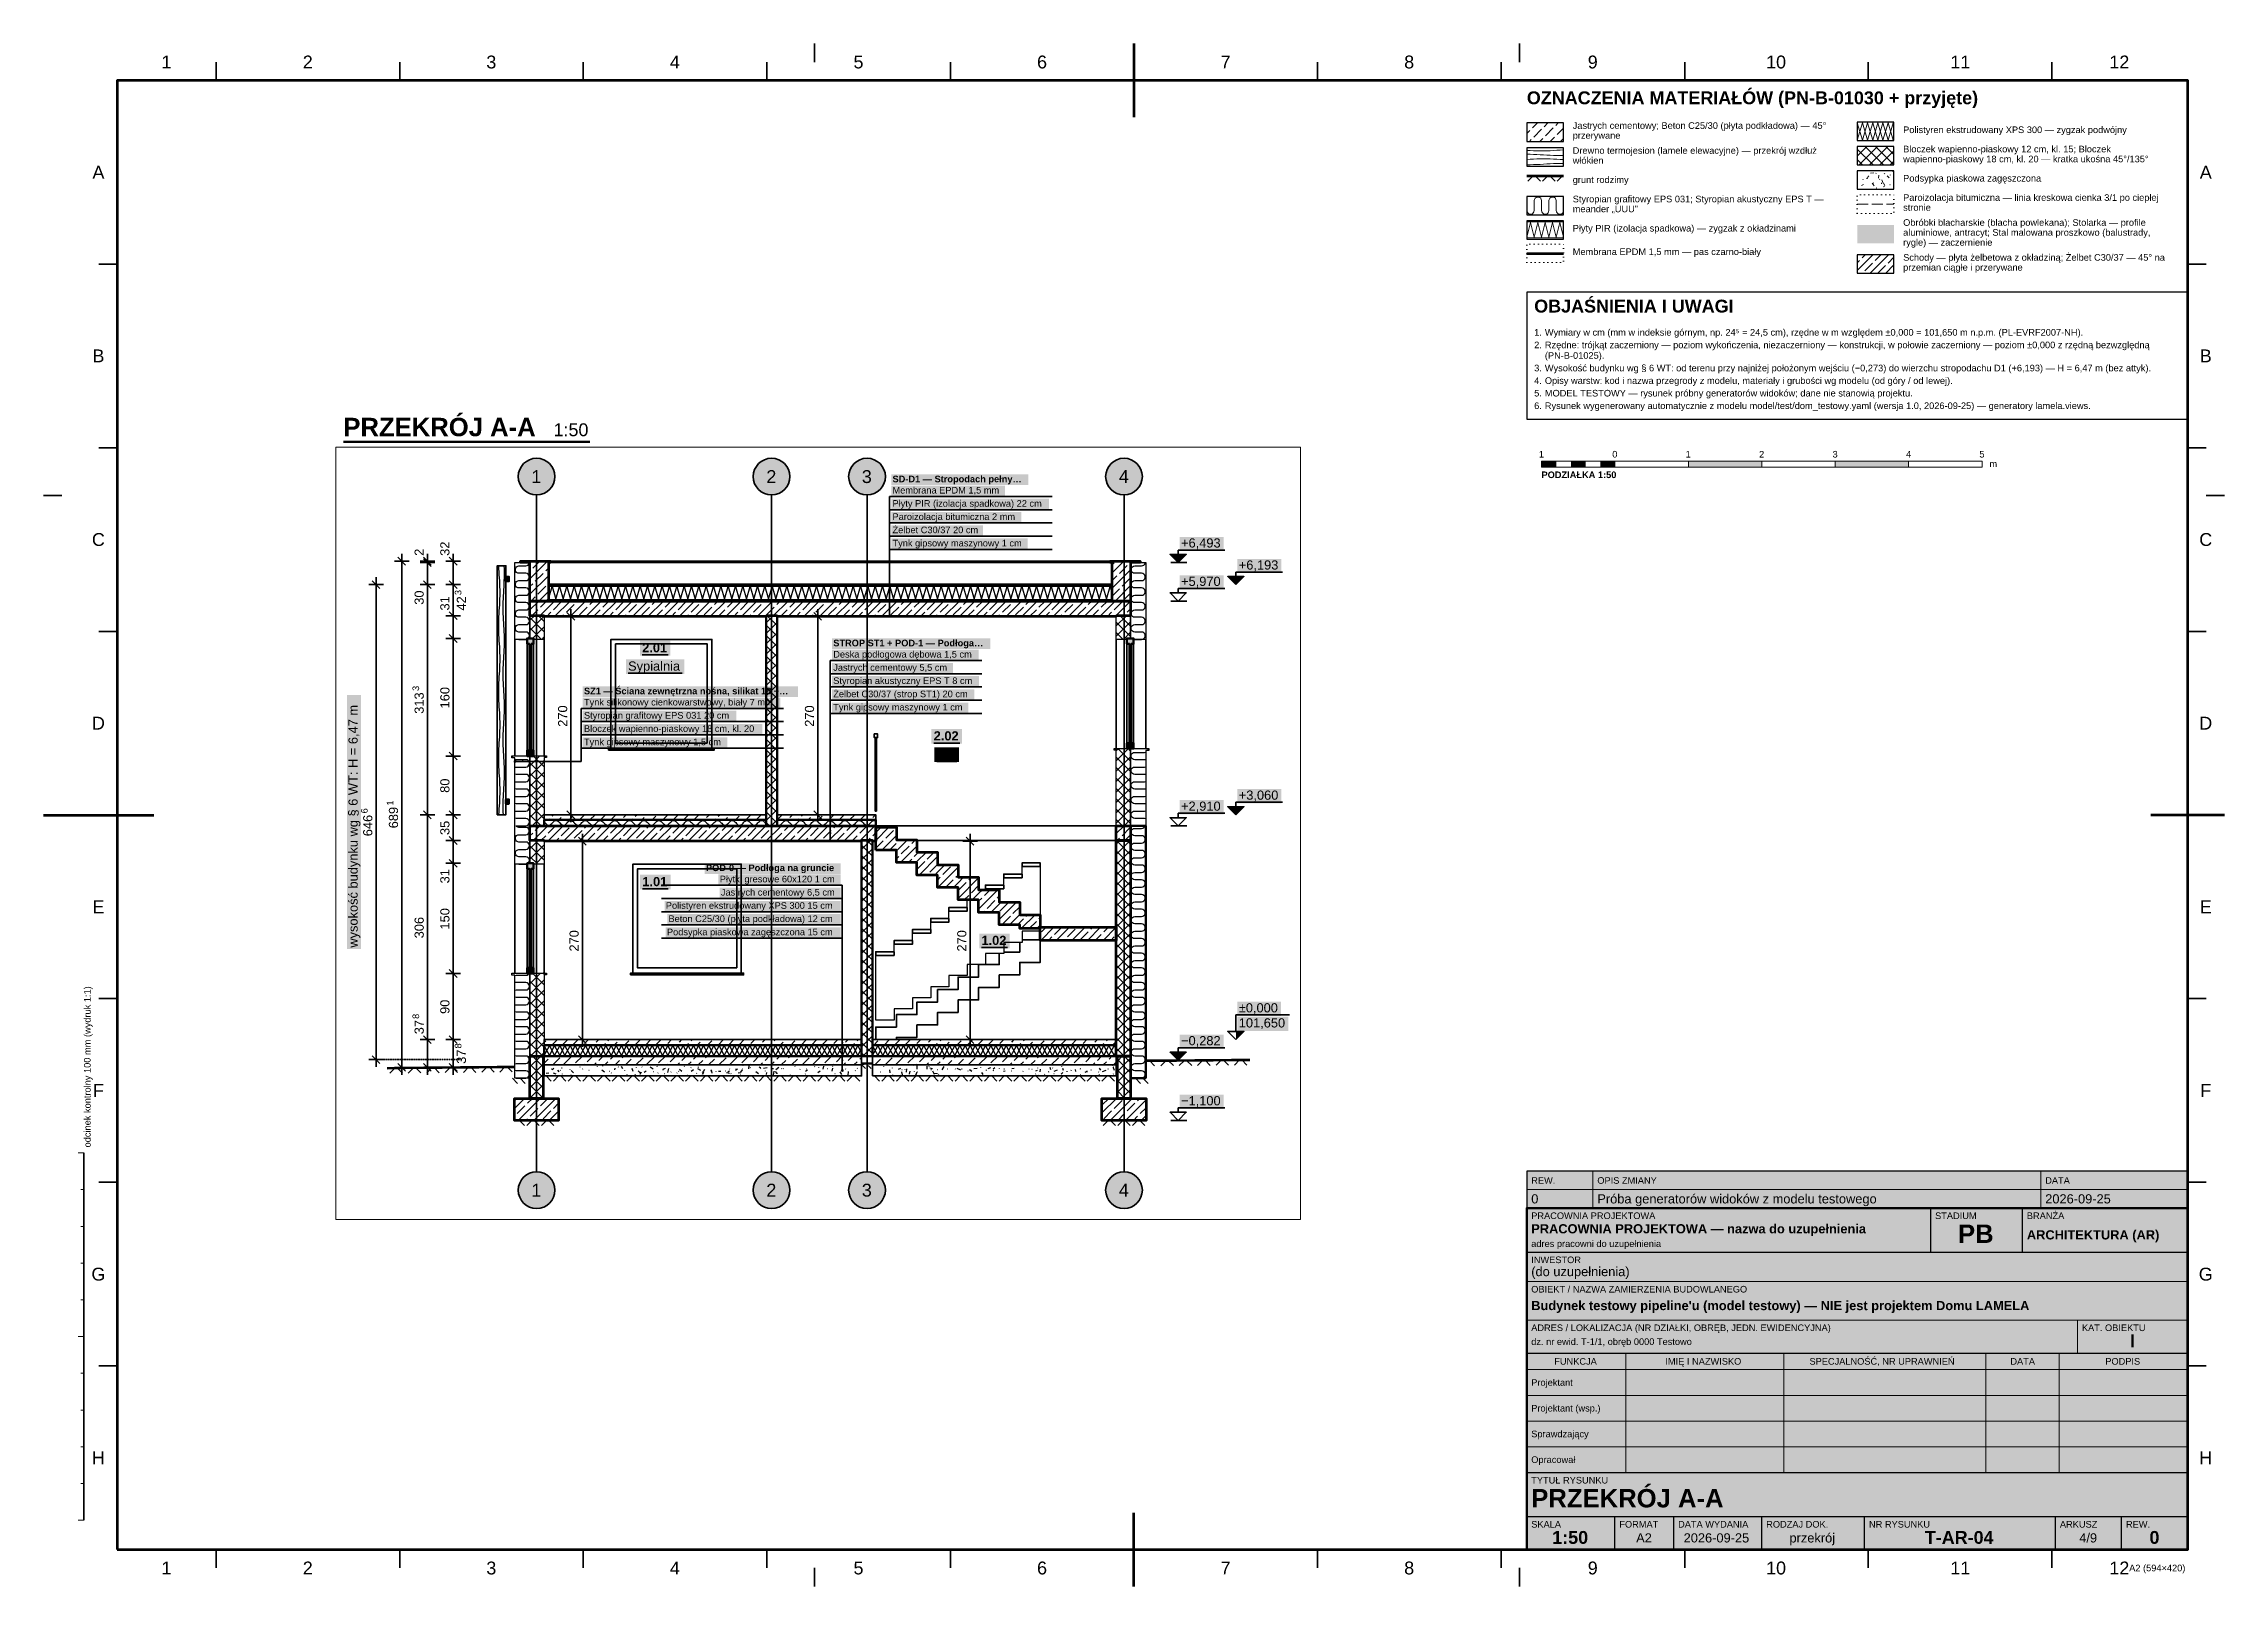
# Paper-space layout 'Arkusz T-AR-04' of a CAD drawing. Header units: metres, sheet in millimetres. Extents: x 0 to 594, y 0 to 420.
# The model-space entities are those that its viewports show. They can reach past a viewport. Long polylines and large blocks are cut down to what shows.
import ezdxf

# ---------------------------------------------------------------- set-up
doc = ezdxf.new("R2010")
doc.units = ezdxf.units.M
for name, pattern in [('HYDRO_OKNA', [4.5, 1.5, -3]), ('KRESKOWA', [5.25, 4.2, -1.05]), ('KRESKOWA_3_1', [4, 3, -1]), ('KROPKOWA', [1.05, 0, -1.05]), ('PUNKTOWA', [10.5, 8.4, -1.05, 0, -1.05])]:
    doc.linetypes.add(name, pattern=pattern)
for name, color, linetype, lineweight in [('A-FUNDAMENTY', 7, 'Continuous', 50), ('A-IZOL-WODNA', 5, 'Continuous', 100), ('A-KRESKOWANIE', 8, 'Continuous', 18), ('A-MASKA', 7, 'Continuous', 18), ('A-OPISY', 2, 'Continuous', 25), ('A-OSIE', 1, 'PUNKTOWA', 25), ('A-POMIESZCZENIA', 2, 'Continuous', 25), ('A-RZEDNE', 1, 'Continuous', 25), ('A-SCIANY-DZIAL', 7, 'Continuous', 35), ('A-SCIANY-IZOL', 4, 'Continuous', 35), ('A-SCIANY-KONSTR', 7, 'Continuous', 50), ('A-SCIANY-WYK', 8, 'Continuous', 18), ('A-STROPY', 7, 'Continuous', 50), ('A-TEREN', 32, 'Continuous', 50), ('A-WARSTWY', 8, 'Continuous', 25), ('A-WIDOK', 7, 'Continuous', 25), ('A-WYMIARY', 1, 'Continuous', 25), ('A-WYPELNIENIA', 9, 'Continuous', 18), ('R-LEGENDA', 7, 'Continuous', 25), ('R-OPISY', 7, 'Continuous', 25), ('R-RAMKA', 7, 'Continuous', 50), ('R-TABLICZKA', 7, 'Continuous', 25)]:
    doc.layers.add(name, color=color, linetype=linetype, lineweight=lineweight)
doc.layers.add('R-RZUTNIA', color=8, linetype='Continuous', lineweight=18, plot=False)
doc.styles.add('PL_ARIAL', font='arial.ttf')
doc.styles.add('PL_ARIAL_B', font='arialbd.ttf')

psp = doc.layouts.new('Arkusz T-AR-04')

# ---------------------------------------------------------------- texts
at = {"layer": 'R-LEGENDA'}
for s, height, style, p in [('OZNACZENIA MATERIAŁÓW (PN-B-01030 + przyjęte)', 3.5, 'PL_ARIAL_B', (404, 403.5)), ('Jastrych cementowy; Beton C25/30 (płyta podkładowa) — 45°', 1.8, 'PL_ARIAL', (416.5, 396.8)), ('przerywane', 1.8, 'PL_ARIAL', (416.5, 394.1)), ('Polistyren ekstrudowany XPS 300 — zygzak podwójny', 1.8, 'PL_ARIAL', (506.5, 395.65)), ('Bloczek wapienno-piaskowy 12 cm, kl. 15; Bloczek', 1.8, 'PL_ARIAL', (506.5, 390.4)), ('włókien', 1.8, 'PL_ARIAL', (416.5, 387.3)), ('Drewno termojesion (lamele elewacyjne) — przekrój wzdłuż', 1.8, 'PL_ARIAL', (416.5, 390)), ('wapienno-piaskowy 18 cm, kl. 20 — kratka ukośna 45°/135°', 1.8, 'PL_ARIAL', (506.5, 387.7)), ('grunt rodzimy', 1.8, 'PL_ARIAL', (416.5, 382.05)), ('Podsypka piaskowa zagęszczona', 1.8, 'PL_ARIAL', (506.5, 382.45)), ('Styropian grafitowy EPS 031; Styropian akustyczny EPS T —', 1.8, 'PL_ARIAL', (416.5, 376.8)), ('meander „UUU”', 1.8, 'PL_ARIAL', (416.5, 374.1)), ('stronie', 1.8, 'PL_ARIAL', (506.5, 374.5)), ('Paroizolacja bitumiczna — linia kreskowa cienka 3/1 po ciepłej', 1.8, 'PL_ARIAL', (506.5, 377.2)), ('Płyty PIR (izolacja spadkowa) — zygzak z okładzinami', 1.8, 'PL_ARIAL', (416.5, 368.85)), ('aluminiowe, antracyt; Stal malowana proszkowo (balustrady,', 1.8, 'PL_ARIAL', (506.5, 367.7)), ('Obróbki blacharskie (blacha powlekana); Stolarka — profile', 1.8, 'PL_ARIAL', (506.5, 370.4)), ('Membrana EPDM 1,5 mm — pas czarno-biały', 1.8, 'PL_ARIAL', (416.5, 362.45)), ('Schody — płyta żelbetowa z okładziną; Żelbet C30/37 — 45° na', 1.8, 'PL_ARIAL', (506.5, 360.9)), ('rygle) — zaczernienie', 1.8, 'PL_ARIAL', (506.5, 365)), ('przemian ciągłe i przerywane', 1.8, 'PL_ARIAL', (506.5, 358.2))]:
    psp.add_text(s, height=height, dxfattribs=dict(at, style=style)).set_placement(p)
at = {"layer": 'R-OPISY'}
for s, height, style, p in [('OBJAŚNIENIA I UWAGI', 3.5, 'PL_ARIAL_B', (406, 346.8)), ('2. ', 1.8, 'PL_ARIAL', (406, 337.08)), ('1. ', 1.8, 'PL_ARIAL', (406, 340.5)), ('Wymiary w cm (mm w indeksie górnym, np. 24⁵ = 24,5 cm), rzędne w m względem ±0,000 = 101,650 m n.p.m. (PL-EVRF2007-NH).', 1.8, 'PL_ARIAL', (408.91, 340.5)), ('Rzędne: trójkąt zaczerniony — poziom wykończenia, niezaczerniony — konstrukcji, w połowie zaczerniony — poziom ±0,000 z rzędną bezwzględną', 1.8, 'PL_ARIAL', (408.91, 337.08)), ('Wysokość budynku wg § 6 WT: od terenu przy najniżej położonym wejściu (−0,273) do wierzchu stropodachu D1 (+6,193) — H = 6,47 m (bez attyk).', 1.8, 'PL_ARIAL', (408.91, 330.78)), ('(PN-B-01025).', 1.8, 'PL_ARIAL', (408.91, 334.2)), ('4. ', 1.8, 'PL_ARIAL', (406, 327.36)), ('3. ', 1.8, 'PL_ARIAL', (406, 330.78)), ('Opisy warstw: kod i nazwa przegrody z modelu, materiały i grubości wg modelu (od góry / od lewej).', 1.8, 'PL_ARIAL', (408.91, 327.36)), ('5. ', 1.8, 'PL_ARIAL', (406, 323.94)), ('6. ', 1.8, 'PL_ARIAL', (406, 320.52)), ('MODEL TESTOWY — rysunek próbny generatorów widoków; dane nie stanowią projektu.', 1.8, 'PL_ARIAL', (408.91, 323.94)), ('Rysunek wygenerowany automatycznie z modelu model/test/dom_testowy.yaml (wersja 1.0, 2026-09-25) — generatory lamela.views.', 1.8, 'PL_ARIAL', (408.91, 320.52)), ('PRZEKRÓJ A-A', 5, 'PL_ARIAL_B', (81.64, 313.13)), ('1:50', 3.5, 'PL_ARIAL', (138.88, 313.13)), ('1', 1.8, 'PL_ARIAL', (407.27, 307.32)), ('0', 1.8, 'PL_ARIAL', (427.27, 307.32)), ('1', 1.8, 'PL_ARIAL', (447.27, 307.32)), ('2', 1.8, 'PL_ARIAL', (467.27, 307.32)), ('3', 1.8, 'PL_ARIAL', (487.27, 307.32)), ('4', 1.8, 'PL_ARIAL', (507.27, 307.32)), ('5', 1.8, 'PL_ARIAL', (527.27, 307.32)), ('PODZIAŁKA 1:50', 1.8, 'PL_ARIAL_B', (408, 301.72)), ('m', 1.8, 'PL_ARIAL', (530, 304.72))]:
    psp.add_text(s, height=height, dxfattribs=dict(at, style=style)).set_placement(p)
at = {"layer": 'R-OPISY', "style": 'PL_ARIAL'}
psp.add_text('odcinek kontrolny 100 mm (wydruk 1:1)', height=1.8, rotation=90, dxfattribs=at).set_placement((12.8, 119.5))
at = {"layer": 'R-RAMKA', "style": 'PL_ARIAL'}
for s, height, p in [('1', 3.5, (32.09, 413.25)), ('2', 3.5, (70.59, 413.25)), ('3', 3.5, (120.59, 413.25)), ('4', 3.5, (170.59, 413.25)), ('5', 3.5, (220.59, 413.25)), ('6', 3.5, (270.59, 413.25)), ('7', 3.5, (320.59, 413.25)), ('8', 3.5, (370.59, 413.25)), ('9', 3.5, (420.59, 413.25)), ('10', 3.5, (469.17, 413.25)), ('11', 3.5, (519.36, 413.25)), ('12', 3.5, (562.67, 413.25)), ('A', 3.5, (13.3, 383.25)), ('A', 3.5, (587.3, 383.25)), ('B', 3.5, (13.3, 333.25)), ('B', 3.5, (587.3, 333.25)), ('C', 3.5, (13.16, 283.25)), ('C', 3.5, (587.16, 283.25)), ('D', 3.5, (13.16, 233.25)), ('D', 3.5, (587.16, 233.25)), ('E', 3.5, (13.3, 183.25)), ('E', 3.5, (587.3, 183.25)), ('F', 3.5, (13.45, 133.25)), ('F', 3.5, (587.45, 133.25)), ('G', 3.5, (13.02, 83.25)), ('G', 3.5, (587.02, 83.25)), ('H', 3.5, (13.16, 33.25)), ('H', 3.5, (587.16, 33.25)), ('1', 3.5, (32.09, 3.25)), ('2', 3.5, (70.59, 3.25)), ('3', 3.5, (120.59, 3.25)), ('4', 3.5, (170.59, 3.25)), ('5', 3.5, (220.59, 3.25)), ('6', 3.5, (270.59, 3.25)), ('7', 3.5, (320.59, 3.25)), ('8', 3.5, (370.59, 3.25)), ('9', 3.5, (420.59, 3.25)), ('10', 3.5, (469.17, 3.25)), ('11', 3.5, (519.36, 3.25)), ('12', 3.5, (562.67, 3.25)), ('A2 (594×420)', 1.8, (568.07, 4.1))]:
    psp.add_text(s, height=height, dxfattribs=at).set_placement(p)
at = {"layer": 'R-TABLICZKA'}
for s, height, style, p in [('REW.', 1.8, 'PL_ARIAL', (405.2, 109.6)), ('OPIS ZMIANY', 1.8, 'PL_ARIAL', (423.2, 109.6)), ('Próba generatorów widoków z modelu testowego', 2.5, 'PL_ARIAL', (423.2, 104.25)), ('DATA', 1.8, 'PL_ARIAL', (545.2, 109.6)), ('0', 2.5, 'PL_ARIAL', (405.2, 104.25)), ('PRACOWNIA PROJEKTOWA', 1.8, 'PL_ARIAL', (405.2, 100)), ('STADIUM', 1.8, 'PL_ARIAL', (515.2, 100)), ('BRANŻA', 1.8, 'PL_ARIAL', (540.2, 100)), ('2026-09-25', 2.5, 'PL_ARIAL', (545.2, 104.25)), ('PRACOWNIA PROJEKTOWA — nazwa do uzupełnienia', 2.5, 'PL_ARIAL_B', (405.2, 96.1)), ('PB', 5, 'PL_ARIAL_B', (521.45, 93.5)), ('ARCHITEKTURA (AR)', 2.5, 'PL_ARIAL_B', (540.2, 94.45)), ('adres pracowni do uzupełnienia', 1.8, 'PL_ARIAL', (405.2, 92.4)), ('INWESTOR', 1.8, 'PL_ARIAL', (405.2, 88)), ('(do uzupełnienia)', 2.5, 'PL_ARIAL', (405.2, 84.45)), ('OBIEKT / NAZWA ZAMIERZENIA BUDOWLANEGO', 1.8, 'PL_ARIAL', (405.2, 80)), ("Budynek testowy pipeline'u (model testowy) — NIE jest projektem Domu LAMELA", 2.5, 'PL_ARIAL_B', (405.2, 75.2)), ('ADRES / LOKALIZACJA (NR DZIAŁKI, OBRĘB, JEDN. EWIDENCYJNA)', 1.8, 'PL_ARIAL', (405.2, 69.5)), ('KAT. OBIEKTU', 1.8, 'PL_ARIAL', (555.2, 69.5)), ('dz. nr ewid. T-1/1, obręb 0000 Testowo', 1.8, 'PL_ARIAL', (405.2, 65.72)), ('I', 3.5, 'PL_ARIAL_B', (568.29, 65.07)), ('FUNKCJA', 1.8, 'PL_ARIAL', (411.47, 60.35)), ('IMIĘ I NAZWISKO', 1.8, 'PL_ARIAL', (441.74, 60.35)), ('SPECJALNOŚĆ, NR UPRAWNIEŃ', 1.8, 'PL_ARIAL', (480.98, 60.35)), ('DATA', 1.8, 'PL_ARIAL', (535.71, 60.35)), ('PODPIS', 1.8, 'PL_ARIAL', (561.56, 60.35)), ('Projektant', 1.8, 'PL_ARIAL', (405.2, 54.6)), ('Projektant (wsp.)', 1.8, 'PL_ARIAL', (405.2, 47.6)), ('Sprawdzający', 1.8, 'PL_ARIAL', (405.2, 40.6)), ('TYTUŁ RYSUNKU', 1.8, 'PL_ARIAL', (405.2, 28)), ('Opracował', 1.8, 'PL_ARIAL', (405.2, 33.6)), ('PRZEKRÓJ A-A', 5, 'PL_ARIAL_B', (405.2, 21.5)), ('SKALA', 1.8, 'PL_ARIAL', (405.2, 16)), ('FORMAT', 1.8, 'PL_ARIAL', (429.2, 16)), ('RODZAJ DOK.', 1.8, 'PL_ARIAL', (469.2, 16)), ('NR RYSUNKU', 1.8, 'PL_ARIAL', (497.2, 16)), ('ARKUSZ', 1.8, 'PL_ARIAL', (549.2, 16)), ('1:50', 3.5, 'PL_ARIAL_B', (410.91, 11.57)), ('A2', 2.5, 'PL_ARIAL', (433.78, 11.95)), ('DATA WYDANIA', 1.8, 'PL_ARIAL', (445.2, 16)), ('2026-09-25', 2.5, 'PL_ARIAL', (446.71, 11.95)), ('przekrój', 2.5, 'PL_ARIAL', (475.54, 11.95)), ('T-AR-04', 3.5, 'PL_ARIAL_B', (512.39, 11.57)), ('4/9', 2.5, 'PL_ARIAL', (554.47, 11.95)), ('REW.', 1.8, 'PL_ARIAL', (567.2, 16)), ('0', 3.5, 'PL_ARIAL_B', (573.59, 11.57))]:
    psp.add_text(s, height=height, dxfattribs=dict(at, style=style)).set_placement(p)

msp = doc.modelspace()

# ---------------------------------------------------------------- texts
at = {"layer": 'A-OPISY'}
for s, style, p in [('SD-D1 — Stropodach pełny…', 'PL_ARIAL_B', (4.847, 7.586)), ('Membrana EPDM 1,5 mm', 'PL_ARIAL', (4.847, 7.433)), ('Płyty PIR (izolacja spadkowa) 22 cm', 'PL_ARIAL', (4.847, 7.253)), ('Paroizolacja bitumiczna 2 mm', 'PL_ARIAL', (4.847, 7.073)), ('Żelbet C30/37 20 cm', 'PL_ARIAL', (4.847, 6.893)), ('Tynk gipsowy maszynowy 1 cm', 'PL_ARIAL', (4.847, 6.713)), ('STROP ST1 + POD-1 — Podłoga…', 'PL_ARIAL_B', (4.04, 5.353)), ('Jastrych cementowy 5,5 cm', 'PL_ARIAL', (4.04, 5.02)), ('Deska podłogowa dębowa 1,5 cm', 'PL_ARIAL', (4.04, 5.2)), ('SZ1 — Ściana zewnętrzna nośna, silikat 18 +…', 'PL_ARIAL_B', (0.645, 4.7)), ('Żelbet C30/37 (strop ST1) 20 cm', 'PL_ARIAL', (4.04, 4.66)), ('Styropian akustyczny EPS T 8 cm', 'PL_ARIAL', (4.04, 4.84)), ('Tynk silikonowy cienkowarstwowy, biały 7 mm', 'PL_ARIAL', (0.645, 4.548)), ('Styropian grafitowy EPS 031 20 cm', 'PL_ARIAL', (0.645, 4.368)), ('Tynk gipsowy maszynowy 1 cm', 'PL_ARIAL', (4.04, 4.48)), ('Bloczek wapienno-piaskowy 18 cm, kl. 20', 'PL_ARIAL', (0.645, 4.188)), ('Tynk gipsowy maszynowy 1,5 cm', 'PL_ARIAL', (0.645, 4.007)), ('POD-0 — Podłoga na gruncie', 'PL_ARIAL_B', (2.306, 2.293)), ('Płytki gresowe 60x120 1 cm', 'PL_ARIAL', (2.495, 2.14)), ('Polistyren ekstrudowany XPS 300 15 cm', 'PL_ARIAL', (1.76, 1.78)), ('Jastrych cementowy 6,5 cm', 'PL_ARIAL', (2.509, 1.96)), ('Podsypka piaskowa zagęszczona 15 cm', 'PL_ARIAL', (1.775, 1.42)), ('Beton C25/30 (płyta podkładowa) 12 cm', 'PL_ARIAL', (1.796, 1.6))]:
    msp.add_text(s, height=0.09, dxfattribs=dict(at, style=style)).set_placement(p)
at = {"layer": 'A-OSIE', "style": 'PL_ARIAL'}
for s, p in [('1', (-0.071, 7.576)), ('2', (3.129, 7.576)), ('3', (4.429, 7.576)), ('4', (7.929, 7.576)), ('1', (-0.071, -2.137)), ('2', (3.129, -2.137)), ('3', (4.429, -2.137)), ('4', (7.929, -2.137))]:
    msp.add_text(s, height=0.175, dxfattribs=at).set_placement(p)
at = {"layer": 'A-POMIESZCZENIA'}
for s, style, p in [('2.01', 'PL_ARIAL_B', (1.438, 5.272)), ('Sypialnia', 'PL_ARIAL', (1.246, 5.022)), ('2.02', 'PL_ARIAL_B', (5.408, 4.072)), ('Hol', 'PL_ARIAL', (5.449, 3.822)), ('1.01', 'PL_ARIAL_B', (1.44, 2.088)), ('1.02', 'PL_ARIAL_B', (6.058, 1.288))]:
    msp.add_text(s, height=0.125, dxfattribs=dict(at, style=style)).set_placement(p)
at = {"layer": 'A-RZEDNE', "style": 'PL_ARIAL'}
for s, p in [('+6,493', (8.777, 6.698)), ('+5,970', (8.777, 6.175)), ('+6,193', (9.563, 6.398)), ('+3,060', (9.563, 3.265)), ('+2,910', (8.777, 3.115)), ('±0,000', (9.563, 0.37)), ('−0,282', (8.777, -0.077)), ('101,650', (9.563, 0.165)), ('−1,100', (8.777, -0.895))]:
    msp.add_text(s, height=0.125, dxfattribs=at).set_placement(p)
at = {"layer": 'A-WYMIARY', "style": 'PL_ARIAL'}
for s, height, p in [('2', 0.125, (-1.537, 6.585)), ('32', 0.125, (-1.187, 6.585)), ('30', 0.125, (-1.537, 5.919)), ('31', 0.125, (-1.187, 5.841)), ('3', 0.09, (-1.024, 6.05)), ('42', 0.125, (-0.962, 5.84)), ('3', 0.09, (-1.6, 4.745)), ('160', 0.125, (-1.187, 4.508)), ('wysokość budynku wg § 6 WT: H = 6,47 m', 0.125, (-2.437, 1.251)), ('313', 0.125, (-1.537, 4.435)), ('270', 0.125, (0.417, 4.258)), ('270', 0.125, (3.779, 4.258)), ('80', 0.125, (-1.187, 3.359)), ('6', 0.09, (-2.3, 3.079)), ('646', 0.125, (-2.237, 2.768)), ('1', 0.09, (-1.95, 3.186)), ('689', 0.125, (-1.887, 2.876)), ('35', 0.125, (-1.187, 2.784)), ('31', 0.125, (-1.187, 2.126)), ('150', 0.125, (-1.187, 1.498)), ('306', 0.125, (-1.537, 1.378)), ('270', 0.125, (0.573, 1.198)), ('270', 0.125, (5.853, 1.198)), ('8', 0.09, (-1.6, 0.281)), ('90', 0.125, (-1.187, 0.349)), ('37', 0.125, (-1.537, 0.072)), ('8', 0.09, (-1.024, -0.121)), ('37', 0.125, (-0.962, -0.33))]:
    msp.add_text(s, height=height, rotation=90, dxfattribs=at).set_placement(p)

# ---------------------------------------------------------------- hatches: boundary and pattern name
at = {"layer": 'A-MASKA', "true_color": 0xffffff}
for points in [[(4.83, 7.549), (6.696, 7.549), (6.696, 7.694), (4.83, 7.694)], [(4.83, 7.396), (6.377, 7.396), (6.377, 7.541), (4.83, 7.541)], [(4.83, 7.216), (6.98, 7.216), (6.98, 7.361), (4.83, 7.361)], [(4.83, 7.036), (6.602, 7.036), (6.602, 7.181), (4.83, 7.181)], [(4.83, 6.856), (6.079, 6.856), (6.079, 7.001), (4.83, 7.001)], [(8.757, 6.651), (9.358, 6.651), (9.358, 6.843), (8.757, 6.843)], [(4.83, 6.676), (6.689, 6.676), (6.689, 6.821), (4.83, 6.821)], [(9.543, 6.351), (10.144, 6.351), (10.144, 6.543), (9.543, 6.543)], [(8.757, 6.127), (9.358, 6.127), (9.358, 6.32), (8.757, 6.32)], [(4.022, 5.316), (6.181, 5.316), (6.181, 5.46), (4.022, 5.46)], [(4.022, 5.163), (6.021, 5.163), (6.021, 5.308), (4.022, 5.308)], [(4.022, 4.983), (5.671, 4.983), (5.671, 5.128), (4.022, 5.128)], [(0.628, 4.663), (3.56, 4.663), (3.56, 4.808), (0.628, 4.808)], [(4.022, 4.803), (6.023, 4.803), (6.023, 4.947), (4.022, 4.947)], [(4.022, 4.623), (5.962, 4.623), (5.962, 4.768), (4.022, 4.768)], [(-2.39, 1.231), (-2.39, 4.689), (-2.582, 4.689), (-2.582, 1.231)], [(0.628, 4.51), (3.321, 4.51), (3.321, 4.655), (0.628, 4.655)], [(0.628, 4.33), (2.72, 4.33), (2.72, 4.475), (0.628, 4.475)], [(4.022, 4.443), (5.882, 4.443), (5.882, 4.588), (4.022, 4.588)], [(0.628, 4.15), (3.076, 4.15), (3.076, 4.295), (0.628, 4.295)], [(0.628, 3.97), (2.596, 3.97), (2.596, 4.115), (0.628, 4.115)], [(9.543, 3.218), (10.144, 3.218), (10.144, 3.41), (9.543, 3.41)], [(8.757, 3.068), (9.358, 3.068), (9.358, 3.26), (8.757, 3.26)], [(2.289, 2.256), (4.141, 2.256), (4.141, 2.401), (2.289, 2.401)], [(2.477, 2.103), (4.141, 2.103), (4.141, 2.248), (2.477, 2.248)], [(1.743, 1.743), (4.141, 1.743), (4.141, 1.888), (1.743, 1.888)], [(2.492, 1.923), (4.141, 1.923), (4.141, 2.068), (2.492, 2.068)], [(1.757, 1.383), (4.141, 1.383), (4.141, 1.528), (1.757, 1.528)], [(1.779, 1.563), (4.141, 1.563), (4.141, 1.708), (1.779, 1.708)], [(9.543, 0.323), (10.137, 0.323), (10.137, 0.515), (9.543, 0.515)], [(9.543, 0.118), (10.239, 0.118), (10.239, 0.31), (9.543, 0.31)], [(8.757, -0.124), (9.358, -0.124), (9.358, 0.068), (8.757, 0.068)], [(8.757, -0.943), (9.358, -0.943), (9.358, -0.75), (8.757, -0.75)]]:
    msp.add_hatch(color=7, dxfattribs=at).paths.add_polyline_path(points)
at = {"layer": 'A-OPISY', "true_color": 0x000000}
for points in [[(4.822, 6.193), (4.822, 6.197), (4.82, 6.2), (4.818, 6.203), (4.815, 6.206), (4.811, 6.207), (4.807, 6.208), (4.803, 6.207), (4.8, 6.206), (4.797, 6.203), (4.794, 6.2), (4.793, 6.197), (4.792, 6.193), (4.793, 6.189), (4.794, 6.185), (4.797, 6.182), (4.8, 6.18), (4.803, 6.178), (4.807, 6.178), (4.811, 6.178), (4.815, 6.18), (4.818, 6.182), (4.82, 6.185), (4.822, 6.189)], [(4.822, 6.082), (4.822, 6.086), (4.82, 6.089), (4.818, 6.093), (4.815, 6.095), (4.811, 6.096), (4.807, 6.097), (4.803, 6.096), (4.8, 6.095), (4.797, 6.093), (4.794, 6.089), (4.793, 6.086), (4.792, 6.082), (4.793, 6.078), (4.794, 6.074), (4.797, 6.071), (4.8, 6.069), (4.803, 6.068), (4.807, 6.067), (4.811, 6.068), (4.815, 6.069), (4.818, 6.071), (4.82, 6.074), (4.822, 6.078)], [(4.822, 5.971), (4.822, 5.975), (4.82, 5.979), (4.818, 5.982), (4.815, 5.984), (4.811, 5.985), (4.807, 5.986), (4.803, 5.985), (4.8, 5.984), (4.797, 5.982), (4.794, 5.979), (4.793, 5.975), (4.792, 5.971), (4.793, 5.967), (4.794, 5.963), (4.797, 5.96), (4.8, 5.958), (4.803, 5.957), (4.807, 5.956), (4.811, 5.957), (4.815, 5.958), (4.818, 5.96), (4.82, 5.963), (4.822, 5.967)], [(4.827, 5.765), (4.827, 5.77), (4.825, 5.775), (4.821, 5.779), (4.817, 5.782), (4.812, 5.784), (4.807, 5.785), (4.802, 5.784), (4.797, 5.782), (4.793, 5.779), (4.79, 5.775), (4.788, 5.77), (4.787, 5.765), (4.788, 5.76), (4.79, 5.755), (4.793, 5.751), (4.797, 5.748), (4.802, 5.746), (4.807, 5.745), (4.812, 5.746), (4.817, 5.748), (4.821, 5.751), (4.825, 5.755), (4.827, 5.76)], [(4.822, 5.87), (4.822, 5.874), (4.82, 5.877), (4.818, 5.881), (4.815, 5.883), (4.811, 5.884), (4.807, 5.885), (4.803, 5.884), (4.8, 5.883), (4.797, 5.881), (4.794, 5.877), (4.793, 5.874), (4.792, 5.87), (4.793, 5.866), (4.794, 5.862), (4.797, 5.859), (4.8, 5.857), (4.803, 5.856), (4.807, 5.855), (4.811, 5.856), (4.815, 5.857), (4.818, 5.859), (4.82, 5.862), (4.822, 5.866)], [(-0.273, 3.787), (-0.274, 3.793), (-0.276, 3.797), (-0.279, 3.802), (-0.283, 3.805), (-0.288, 3.807), (-0.293, 3.808), (-0.299, 3.807), (-0.303, 3.805), (-0.308, 3.802), (-0.311, 3.797), (-0.313, 3.793), (-0.314, 3.787), (-0.313, 3.782), (-0.311, 3.777), (-0.308, 3.773), (-0.303, 3.77), (-0.299, 3.768), (-0.293, 3.768), (-0.288, 3.768), (-0.283, 3.77), (-0.279, 3.773), (-0.276, 3.777), (-0.274, 3.782)], [(-0.278, 3.787), (-0.279, 3.791), (-0.281, 3.795), (-0.283, 3.798), (-0.286, 3.8), (-0.29, 3.802), (-0.293, 3.803), (-0.297, 3.802), (-0.301, 3.8), (-0.304, 3.798), (-0.306, 3.795), (-0.308, 3.791), (-0.308, 3.787), (-0.308, 3.784), (-0.306, 3.78), (-0.304, 3.777), (-0.301, 3.775), (-0.297, 3.773), (-0.293, 3.772), (-0.29, 3.773), (-0.286, 3.775), (-0.283, 3.777), (-0.281, 3.78), (-0.279, 3.784)], [(-0.175, 3.787), (-0.176, 3.791), (-0.177, 3.795), (-0.179, 3.798), (-0.183, 3.8), (-0.186, 3.802), (-0.19, 3.803), (-0.194, 3.802), (-0.198, 3.8), (-0.201, 3.798), (-0.203, 3.795), (-0.204, 3.791), (-0.205, 3.787), (-0.204, 3.784), (-0.203, 3.78), (-0.201, 3.777), (-0.198, 3.775), (-0.194, 3.773), (-0.19, 3.772), (-0.186, 3.773), (-0.183, 3.775), (-0.179, 3.777), (-0.177, 3.78), (-0.176, 3.784)], [(0.015, 3.787), (0.014, 3.791), (0.013, 3.795), (0.011, 3.798), (0.007, 3.8), (0.004, 3.802), (0, 3.803), (-0.004, 3.802), (-0.008, 3.8), (-0.011, 3.798), (-0.013, 3.795), (-0.014, 3.791), (-0.015, 3.787), (-0.014, 3.784), (-0.013, 3.78), (-0.011, 3.777), (-0.008, 3.775), (-0.004, 3.773), (0, 3.772), (0.004, 3.773), (0.007, 3.775), (0.011, 3.777), (0.013, 3.78), (0.014, 3.784)], [(0.113, 3.787), (0.112, 3.791), (0.11, 3.795), (0.108, 3.798), (0.105, 3.8), (0.101, 3.802), (0.098, 3.803), (0.094, 3.802), (0.09, 3.8), (0.087, 3.798), (0.085, 3.795), (0.083, 3.791), (0.083, 3.787), (0.083, 3.784), (0.085, 3.78), (0.087, 3.777), (0.09, 3.775), (0.094, 3.773), (0.098, 3.772), (0.101, 3.773), (0.105, 3.775), (0.108, 3.777), (0.11, 3.78), (0.112, 3.784)], [(4.015, 3.053), (4.014, 3.056), (4.013, 3.06), (4.011, 3.063), (4.007, 3.065), (4.004, 3.067), (4, 3.068), (3.996, 3.067), (3.992, 3.065), (3.989, 3.063), (3.987, 3.06), (3.986, 3.056), (3.985, 3.053), (3.986, 3.049), (3.987, 3.045), (3.989, 3.042), (3.992, 3.04), (3.996, 3.038), (4, 3.038), (4.004, 3.038), (4.007, 3.04), (4.011, 3.042), (4.013, 3.045), (4.014, 3.049)], [(4.015, 3.018), (4.014, 3.021), (4.013, 3.025), (4.011, 3.028), (4.007, 3.03), (4.004, 3.032), (4, 3.033), (3.996, 3.032), (3.992, 3.03), (3.989, 3.028), (3.987, 3.025), (3.986, 3.021), (3.985, 3.018), (3.986, 3.014), (3.987, 3.01), (3.989, 3.007), (3.992, 3.005), (3.996, 3.003), (4, 3.002), (4.004, 3.003), (4.007, 3.005), (4.011, 3.007), (4.013, 3.01), (4.014, 3.014)], [(4.02, 2.705), (4.019, 2.71), (4.017, 2.715), (4.014, 2.719), (4.01, 2.722), (4.005, 2.724), (4, 2.725), (3.995, 2.724), (3.99, 2.722), (3.986, 2.719), (3.983, 2.715), (3.981, 2.71), (3.98, 2.705), (3.981, 2.7), (3.983, 2.695), (3.986, 2.691), (3.99, 2.688), (3.995, 2.686), (4, 2.685), (4.005, 2.686), (4.01, 2.688), (4.014, 2.691), (4.017, 2.695), (4.019, 2.7)], [(4.015, 2.95), (4.014, 2.954), (4.013, 2.957), (4.011, 2.961), (4.007, 2.963), (4.004, 2.964), (4, 2.965), (3.996, 2.964), (3.992, 2.963), (3.989, 2.961), (3.987, 2.957), (3.986, 2.954), (3.985, 2.95), (3.986, 2.946), (3.987, 2.942), (3.989, 2.939), (3.992, 2.937), (3.996, 2.936), (4, 2.935), (4.004, 2.936), (4.007, 2.937), (4.011, 2.939), (4.013, 2.942), (4.014, 2.946)], [(4.015, 2.81), (4.014, 2.814), (4.013, 2.817), (4.011, 2.821), (4.007, 2.823), (4.004, 2.824), (4, 2.825), (3.996, 2.824), (3.992, 2.823), (3.989, 2.821), (3.987, 2.817), (3.986, 2.814), (3.985, 2.81), (3.986, 2.806), (3.987, 2.803), (3.989, 2.799), (3.992, 2.797), (3.996, 2.796), (4, 2.795), (4.004, 2.796), (4.007, 2.797), (4.011, 2.799), (4.013, 2.803), (4.014, 2.806)], [(4.178, -0.005), (4.178, -0.001), (4.176, 0.002), (4.174, 0.006), (4.171, 0.008), (4.167, 0.009), (4.163, 0.01), (4.159, 0.009), (4.156, 0.008), (4.153, 0.006), (4.15, 0.002), (4.149, -0.001), (4.148, -0.005), (4.149, -0.009), (4.15, -0.013), (4.153, -0.016), (4.156, -0.018), (4.159, -0.019), (4.163, -0.02), (4.167, -0.019), (4.171, -0.018), (4.174, -0.016), (4.176, -0.013), (4.178, -0.009)], [(4.178, -0.042), (4.178, -0.039), (4.176, -0.035), (4.174, -0.032), (4.171, -0.03), (4.167, -0.028), (4.163, -0.027), (4.159, -0.028), (4.156, -0.03), (4.153, -0.032), (4.15, -0.035), (4.149, -0.039), (4.148, -0.042), (4.149, -0.046), (4.15, -0.05), (4.153, -0.053), (4.156, -0.055), (4.159, -0.057), (4.163, -0.057), (4.167, -0.057), (4.171, -0.055), (4.174, -0.053), (4.176, -0.05), (4.178, -0.046)], [(4.178, -0.15), (4.178, -0.146), (4.176, -0.142), (4.174, -0.139), (4.171, -0.137), (4.167, -0.136), (4.163, -0.135), (4.159, -0.136), (4.156, -0.137), (4.153, -0.139), (4.15, -0.142), (4.149, -0.146), (4.148, -0.15), (4.149, -0.154), (4.15, -0.158), (4.153, -0.161), (4.156, -0.163), (4.159, -0.164), (4.163, -0.165), (4.167, -0.164), (4.171, -0.163), (4.174, -0.161), (4.176, -0.158), (4.178, -0.154)], [(4.178, -0.285), (4.178, -0.281), (4.176, -0.277), (4.174, -0.274), (4.171, -0.272), (4.167, -0.271), (4.163, -0.27), (4.159, -0.271), (4.156, -0.272), (4.153, -0.274), (4.15, -0.277), (4.149, -0.281), (4.148, -0.285), (4.149, -0.289), (4.15, -0.292), (4.153, -0.296), (4.156, -0.298), (4.159, -0.299), (4.163, -0.3), (4.167, -0.299), (4.171, -0.298), (4.174, -0.296), (4.176, -0.292), (4.178, -0.289)], [(4.183, -0.42), (4.183, -0.415), (4.181, -0.41), (4.177, -0.406), (4.173, -0.403), (4.168, -0.401), (4.163, -0.4), (4.158, -0.401), (4.153, -0.403), (4.149, -0.406), (4.146, -0.41), (4.144, -0.415), (4.143, -0.42), (4.144, -0.425), (4.146, -0.43), (4.149, -0.434), (4.153, -0.437), (4.158, -0.439), (4.163, -0.44), (4.168, -0.439), (4.173, -0.437), (4.177, -0.434), (4.181, -0.43), (4.183, -0.425)]]:
    msp.add_hatch(color=7, dxfattribs=at).paths.add_polyline_path(points)
at = {"layer": 'A-OSIE', "true_color": 0xffffff}
for points in [[(0.25, 7.663), (0.248, 7.696), (0.241, 7.728), (0.231, 7.759), (0.217, 7.788), (0.198, 7.816), (0.177, 7.84), (0.152, 7.862), (0.125, 7.88), (0.096, 7.894), (0.065, 7.905), (0.033, 7.911), (0, 7.913), (-0.033, 7.911), (-0.065, 7.905), (-0.096, 7.894), (-0.125, 7.88), (-0.152, 7.862), (-0.177, 7.84), (-0.198, 7.816), (-0.217, 7.788), (-0.231, 7.759), (-0.241, 7.728), (-0.248, 7.696), (-0.25, 7.663), (-0.248, 7.631), (-0.241, 7.599), (-0.231, 7.568), (-0.217, 7.538), (-0.198, 7.511), (-0.177, 7.487), (-0.152, 7.465), (-0.125, 7.447), (-0.096, 7.433), (-0.065, 7.422), (-0.033, 7.416), (0, 7.413), (0.033, 7.416), (0.065, 7.422), (0.096, 7.433), (0.125, 7.447), (0.152, 7.465), (0.177, 7.487), (0.198, 7.511), (0.217, 7.538), (0.231, 7.568), (0.241, 7.599), (0.248, 7.631)], [(3.45, 7.663), (3.448, 7.696), (3.441, 7.728), (3.431, 7.759), (3.417, 7.788), (3.398, 7.816), (3.377, 7.84), (3.352, 7.862), (3.325, 7.88), (3.296, 7.894), (3.265, 7.905), (3.233, 7.911), (3.2, 7.913), (3.167, 7.911), (3.135, 7.905), (3.104, 7.894), (3.075, 7.88), (3.048, 7.862), (3.023, 7.84), (3.002, 7.816), (2.983, 7.788), (2.969, 7.759), (2.959, 7.728), (2.952, 7.696), (2.95, 7.663), (2.952, 7.631), (2.959, 7.599), (2.969, 7.568), (2.983, 7.538), (3.002, 7.511), (3.023, 7.487), (3.048, 7.465), (3.075, 7.447), (3.104, 7.433), (3.135, 7.422), (3.167, 7.416), (3.2, 7.413), (3.233, 7.416), (3.265, 7.422), (3.296, 7.433), (3.325, 7.447), (3.352, 7.465), (3.377, 7.487), (3.398, 7.511), (3.417, 7.538), (3.431, 7.568), (3.441, 7.599), (3.448, 7.631)], [(4.75, 7.663), (4.748, 7.696), (4.741, 7.728), (4.731, 7.759), (4.717, 7.788), (4.698, 7.816), (4.677, 7.84), (4.652, 7.862), (4.625, 7.88), (4.596, 7.894), (4.565, 7.905), (4.533, 7.911), (4.5, 7.913), (4.467, 7.911), (4.435, 7.905), (4.404, 7.894), (4.375, 7.88), (4.348, 7.862), (4.323, 7.84), (4.302, 7.816), (4.283, 7.788), (4.269, 7.759), (4.259, 7.728), (4.252, 7.696), (4.25, 7.663), (4.252, 7.631), (4.259, 7.599), (4.269, 7.568), (4.283, 7.538), (4.302, 7.511), (4.323, 7.487), (4.348, 7.465), (4.375, 7.447), (4.404, 7.433), (4.435, 7.422), (4.467, 7.416), (4.5, 7.413), (4.533, 7.416), (4.565, 7.422), (4.596, 7.433), (4.625, 7.447), (4.652, 7.465), (4.677, 7.487), (4.698, 7.511), (4.717, 7.538), (4.731, 7.568), (4.741, 7.599), (4.748, 7.631)], [(8.25, 7.663), (8.248, 7.696), (8.241, 7.728), (8.231, 7.759), (8.217, 7.788), (8.198, 7.816), (8.177, 7.84), (8.152, 7.862), (8.125, 7.88), (8.096, 7.894), (8.065, 7.905), (8.033, 7.911), (8, 7.913), (7.967, 7.911), (7.935, 7.905), (7.904, 7.894), (7.875, 7.88), (7.848, 7.862), (7.823, 7.84), (7.802, 7.816), (7.783, 7.788), (7.769, 7.759), (7.759, 7.728), (7.752, 7.696), (7.75, 7.663), (7.752, 7.631), (7.759, 7.599), (7.769, 7.568), (7.783, 7.538), (7.802, 7.511), (7.823, 7.487), (7.848, 7.465), (7.875, 7.447), (7.904, 7.433), (7.935, 7.422), (7.967, 7.416), (8, 7.413), (8.033, 7.416), (8.065, 7.422), (8.096, 7.433), (8.125, 7.447), (8.152, 7.465), (8.177, 7.487), (8.198, 7.511), (8.217, 7.538), (8.231, 7.568), (8.241, 7.599), (8.248, 7.631)], [(0.25, -2.05), (0.248, -2.017), (0.241, -1.985), (0.231, -1.954), (0.217, -1.925), (0.198, -1.898), (0.177, -1.873), (0.152, -1.852), (0.125, -1.833), (0.096, -1.819), (0.065, -1.809), (0.033, -1.802), (0, -1.8), (-0.033, -1.802), (-0.065, -1.809), (-0.096, -1.819), (-0.125, -1.833), (-0.152, -1.852), (-0.177, -1.873), (-0.198, -1.898), (-0.217, -1.925), (-0.231, -1.954), (-0.241, -1.985), (-0.248, -2.017), (-0.25, -2.05), (-0.248, -2.083), (-0.241, -2.115), (-0.231, -2.146), (-0.217, -2.175), (-0.198, -2.202), (-0.177, -2.227), (-0.152, -2.248), (-0.125, -2.267), (-0.096, -2.281), (-0.065, -2.291), (-0.033, -2.298), (0, -2.3), (0.033, -2.298), (0.065, -2.291), (0.096, -2.281), (0.125, -2.267), (0.152, -2.248), (0.177, -2.227), (0.198, -2.202), (0.217, -2.175), (0.231, -2.146), (0.241, -2.115), (0.248, -2.083)], [(3.45, -2.05), (3.448, -2.017), (3.441, -1.985), (3.431, -1.954), (3.417, -1.925), (3.398, -1.898), (3.377, -1.873), (3.352, -1.852), (3.325, -1.833), (3.296, -1.819), (3.265, -1.809), (3.233, -1.802), (3.2, -1.8), (3.167, -1.802), (3.135, -1.809), (3.104, -1.819), (3.075, -1.833), (3.048, -1.852), (3.023, -1.873), (3.002, -1.898), (2.983, -1.925), (2.969, -1.954), (2.959, -1.985), (2.952, -2.017), (2.95, -2.05), (2.952, -2.083), (2.959, -2.115), (2.969, -2.146), (2.983, -2.175), (3.002, -2.202), (3.023, -2.227), (3.048, -2.248), (3.075, -2.267), (3.104, -2.281), (3.135, -2.291), (3.167, -2.298), (3.2, -2.3), (3.233, -2.298), (3.265, -2.291), (3.296, -2.281), (3.325, -2.267), (3.352, -2.248), (3.377, -2.227), (3.398, -2.202), (3.417, -2.175), (3.431, -2.146), (3.441, -2.115), (3.448, -2.083)], [(4.75, -2.05), (4.748, -2.017), (4.741, -1.985), (4.731, -1.954), (4.717, -1.925), (4.698, -1.898), (4.677, -1.873), (4.652, -1.852), (4.625, -1.833), (4.596, -1.819), (4.565, -1.809), (4.533, -1.802), (4.5, -1.8), (4.467, -1.802), (4.435, -1.809), (4.404, -1.819), (4.375, -1.833), (4.348, -1.852), (4.323, -1.873), (4.302, -1.898), (4.283, -1.925), (4.269, -1.954), (4.259, -1.985), (4.252, -2.017), (4.25, -2.05), (4.252, -2.083), (4.259, -2.115), (4.269, -2.146), (4.283, -2.175), (4.302, -2.202), (4.323, -2.227), (4.348, -2.248), (4.375, -2.267), (4.404, -2.281), (4.435, -2.291), (4.467, -2.298), (4.5, -2.3), (4.533, -2.298), (4.565, -2.291), (4.596, -2.281), (4.625, -2.267), (4.652, -2.248), (4.677, -2.227), (4.698, -2.202), (4.717, -2.175), (4.731, -2.146), (4.741, -2.115), (4.748, -2.083)], [(8.25, -2.05), (8.248, -2.017), (8.241, -1.985), (8.231, -1.954), (8.217, -1.925), (8.198, -1.898), (8.177, -1.873), (8.152, -1.852), (8.125, -1.833), (8.096, -1.819), (8.065, -1.809), (8.033, -1.802), (8, -1.8), (7.967, -1.802), (7.935, -1.809), (7.904, -1.819), (7.875, -1.833), (7.848, -1.852), (7.823, -1.873), (7.802, -1.898), (7.783, -1.925), (7.769, -1.954), (7.759, -1.985), (7.752, -2.017), (7.75, -2.05), (7.752, -2.083), (7.759, -2.115), (7.769, -2.146), (7.783, -2.175), (7.802, -2.202), (7.823, -2.227), (7.848, -2.248), (7.875, -2.267), (7.904, -2.281), (7.935, -2.291), (7.967, -2.298), (8, -2.3), (8.033, -2.298), (8.065, -2.291), (8.096, -2.281), (8.125, -2.267), (8.152, -2.248), (8.177, -2.227), (8.198, -2.202), (8.217, -2.175), (8.231, -2.146), (8.241, -2.115), (8.248, -2.083)]]:
    msp.add_hatch(color=7, dxfattribs=at).paths.add_polyline_path(points)
at = {"layer": 'A-POMIESZCZENIA', "true_color": 0xffffff}
for points in [[(1.408, 5.228), (1.822, 5.228), (1.822, 5.428), (1.408, 5.428)], [(1.216, 4.978), (2.014, 4.978), (2.014, 5.178), (1.216, 5.178)], [(5.378, 4.027), (5.792, 4.027), (5.792, 4.228), (5.378, 4.228)], [(5.419, 3.777), (5.751, 3.777), (5.751, 3.977), (5.419, 3.977)], [(1.41, 2.043), (1.824, 2.043), (1.824, 2.243), (1.41, 2.243)], [(6.028, 1.243), (6.442, 1.243), (6.442, 1.443), (6.028, 1.443)]]:
    msp.add_hatch(color=7, dxfattribs=at).paths.add_polyline_path(points)
at = {"layer": 'A-RZEDNE', "true_color": 0x000000}
for points in [[(8.737, 6.493), (8.847, 6.603), (8.627, 6.603)], [(9.523, 6.193), (9.633, 6.303), (9.413, 6.303)], [(9.523, 3.06), (9.633, 3.17), (9.413, 3.17)], [(9.523, 0), (9.633, 0.11), (9.523, 0.11)], [(8.737, -0.282), (8.847, -0.172), (8.627, -0.172)]]:
    msp.add_hatch(color=7, dxfattribs=at).paths.add_polyline_path(points)
at = {"layer": 'A-WYPELNIENIA', "true_color": 0x000000}
for points in [[(-0.417, 6.24), (-0.417, 6.3), (-0.377, 6.3), (-0.377, 6.24)], [(-0.13, 5.46), (-0.13, 5.46), (-0.13, 5.46), (-0.04, 5.46), (-0.04, 5.46), (-0.04, 5.46), (-0.04, 5.385), (-0.04, 5.385), (-0.04, 5.385), (-0.073, 5.385), (-0.073, 5.385), (-0.073, 5.385), (-0.073, 5.385), (-0.073, 5.385), (-0.073, 5.385), (-0.073, 5.385), (-0.073, 5.385), (-0.073, 5.385), (-0.073, 5.385), (-0.073, 5.385), (-0.073, 5.385), (-0.073, 5.385), (-0.073, 5.385), (-0.073, 5.385), (-0.073, 5.385), (-0.073, 5.385), (-0.073, 3.935), (-0.073, 3.935), (-0.073, 3.935), (-0.097, 3.935), (-0.097, 3.935), (-0.097, 3.935), (-0.097, 5.385), (-0.097, 5.385), (-0.097, 5.385), (-0.097, 5.385), (-0.097, 5.385), (-0.097, 5.385), (-0.097, 5.385), (-0.097, 5.385), (-0.097, 5.385), (-0.097, 5.385), (-0.097, 5.385), (-0.097, 5.385), (-0.097, 5.385), (-0.097, 5.385), (-0.097, 5.385), (-0.097, 5.385), (-0.097, 5.385), (-0.13, 5.385), (-0.13, 5.385), (-0.13, 5.385)], [(8.04, 5.46), (8.04, 5.46), (8.04, 5.46), (8.13, 5.46), (8.13, 5.46), (8.13, 5.46), (8.13, 5.385), (8.13, 5.385), (8.13, 5.385), (8.097, 5.385), (8.097, 5.385), (8.097, 5.385), (8.097, 5.385), (8.097, 5.385), (8.097, 5.385), (8.097, 5.385), (8.097, 5.385), (8.097, 5.385), (8.097, 5.385), (8.097, 5.385), (8.097, 5.385), (8.097, 5.385), (8.097, 5.385), (8.097, 5.385), (8.097, 5.385), (8.097, 5.385), (8.097, 4.035), (8.097, 4.035), (8.097, 4.035), (8.073, 4.035), (8.073, 4.035), (8.073, 4.035), (8.073, 5.385), (8.073, 5.385), (8.073, 5.385), (8.073, 5.385), (8.073, 5.385), (8.073, 5.385), (8.073, 5.385), (8.073, 5.385), (8.073, 5.385), (8.073, 5.385), (8.073, 5.385), (8.073, 5.385), (8.073, 5.385), (8.073, 5.385), (8.073, 5.385), (8.073, 5.385), (8.073, 5.385), (8.04, 5.385), (8.04, 5.385), (8.04, 5.385)], [(-0.13, 3.86), (-0.13, 3.935), (-0.04, 3.935), (-0.04, 3.86)], [(8.04, 3.96), (8.04, 4.035), (8.13, 4.035), (8.13, 3.96)], [(-0.417, 3.21), (-0.417, 3.27), (-0.377, 3.27), (-0.377, 3.21)], [(-0.13, 2.325), (-0.13, 2.325), (-0.13, 2.4), (-0.13, 2.4), (-0.13, 2.4), (-0.04, 2.4), (-0.04, 2.4), (-0.04, 2.4), (-0.04, 2.325), (-0.04, 2.325), (-0.04, 2.325), (-0.073, 2.325), (-0.073, 2.325), (-0.073, 2.325), (-0.073, 2.325), (-0.073, 2.325), (-0.073, 2.325), (-0.073, 2.325), (-0.073, 2.325), (-0.073, 2.325), (-0.073, 2.325), (-0.073, 2.325), (-0.073, 2.325), (-0.073, 2.325), (-0.073, 2.325), (-0.073, 2.325), (-0.073, 2.325), (-0.073, 2.325), (-0.073, 0.975), (-0.073, 0.975), (-0.073, 0.975), (-0.097, 0.975), (-0.097, 0.975), (-0.097, 0.975), (-0.097, 2.325), (-0.097, 2.325), (-0.097, 2.325), (-0.097, 2.325), (-0.097, 2.325), (-0.097, 2.325), (-0.097, 2.325), (-0.097, 2.325), (-0.097, 2.325), (-0.097, 2.325), (-0.097, 2.325), (-0.097, 2.325), (-0.097, 2.325), (-0.097, 2.325), (-0.097, 2.325), (-0.097, 2.325), (-0.097, 2.325), (-0.13, 2.325)], [(-0.13, 0.9), (-0.13, 0.975), (-0.04, 0.975), (-0.04, 0.9)]]:
    msp.add_hatch(color=7, dxfattribs=at).paths.add_polyline_path(points)

# ---------------------------------------------------------------- linework, layer by layer
at = {"layer": 'A-FUNDAMENTY', "lineweight": 70, "ltscale": 0.05}
for points in [[(-0.09, -0.8), (-0.09, -0.8), (-0.09, -0.225), (-0.09, -0.225), (-0.09, -0.225), (0.09, -0.225), (0.09, -0.225), (0.09, -0.225), (0.09, -0.8), (0.09, -0.8), (0.09, -0.8), (-0.09, -0.8)], [(7.91, -0.8), (7.91, -0.8), (7.91, -0.225), (7.91, -0.225), (7.91, -0.225), (8.09, -0.225), (8.09, -0.225), (8.09, -0.225), (8.09, -0.8), (8.09, -0.8), (8.09, -0.8), (7.91, -0.8)], [(-0.3, -0.8), (-0.3, -0.8), (-0.3, -0.8), (0.3, -0.8), (0.3, -0.8), (0.3, -0.8), (0.3, -1.1), (0.3, -1.1), (0.3, -1.1), (-0.3, -1.1), (-0.3, -1.1), (-0.3, -1.1)], [(7.7, -0.8), (7.7, -0.8), (7.7, -0.8), (8.3, -0.8), (8.3, -0.8), (8.3, -0.8), (8.3, -1.1), (8.3, -1.1), (8.3, -1.1), (7.7, -1.1), (7.7, -1.1), (7.7, -1.1)]]:
    msp.add_lwpolyline(points, close=True, dxfattribs=at)
at = {"layer": 'A-IZOL-WODNA', "lineweight": 100, "ltscale": 0.05, "true_color": 0x000000}
msp.add_lwpolyline([(0.16, 6.193), (7.84, 6.193)], dxfattribs=at)
at = {"layer": 'A-IZOL-WODNA', "linetype": 'HYDRO_OKNA', "lineweight": 50, "ltscale": 0.05, "true_color": 0xffffff, "flags": 128}
msp.add_lwpolyline([(0.16, 6.193), (7.84, 6.193)], dxfattribs=at)
at = {"layer": 'A-IZOL-WODNA', "linetype": 'KRESKOWA_3_1', "lineweight": 35, "ltscale": 0.05, "flags": 128}
msp.add_lwpolyline([(0.16, 5.971), (7.84, 5.971)], dxfattribs=at)
at = {"layer": 'A-KRESKOWANIE', "lineweight": 25, "ltscale": 0.05}
for points in [[(-0.513, 3.06), (-0.511, 3.101), (-0.508, 3.142), (-0.506, 3.183), (-0.503, 3.223), (-0.501, 3.264), (-0.499, 3.305), (-0.498, 3.346), (-0.498, 3.387), (-0.498, 3.428), (-0.499, 3.468), (-0.501, 3.509), (-0.503, 3.55), (-0.506, 3.591), (-0.508, 3.632), (-0.511, 3.673), (-0.513, 3.713), (-0.515, 3.754), (-0.516, 3.795), (-0.516, 3.836), (-0.516, 3.877), (-0.515, 3.918), (-0.513, 3.959), (-0.511, 3.999), (-0.508, 4.04), (-0.506, 4.081), (-0.503, 4.122), (-0.501, 4.163), (-0.499, 4.204), (-0.498, 4.244), (-0.498, 4.285), (-0.498, 4.326), (-0.499, 4.367), (-0.501, 4.408), (-0.503, 4.449), (-0.506, 4.49), (-0.508, 4.53), (-0.511, 4.571), (-0.513, 4.612), (-0.515, 4.653), (-0.516, 4.694), (-0.516, 4.735), (-0.516, 4.775), (-0.515, 4.816), (-0.513, 4.857), (-0.511, 4.898), (-0.508, 4.939), (-0.506, 4.98), (-0.503, 5.02), (-0.501, 5.061), (-0.5, 5.102), (-0.498, 5.143), (-0.498, 5.184), (-0.498, 5.225), (-0.499, 5.266), (-0.501, 5.306), (-0.503, 5.347), (-0.506, 5.388), (-0.508, 5.429), (-0.511, 5.47), (-0.513, 5.511), (-0.514, 5.551), (-0.516, 5.592), (-0.516, 5.633), (-0.516, 5.674), (-0.515, 5.715), (-0.513, 5.756), (-0.511, 5.797), (-0.509, 5.837), (-0.506, 5.878), (-0.503, 5.919), (-0.501, 5.96), (-0.5, 6.001), (-0.498, 6.042), (-0.498, 6.082), (-0.498, 6.123), (-0.499, 6.164), (-0.501, 6.205), (-0.503, 6.246), (-0.505, 6.287), (-0.508, 6.327), (-0.51, 6.368), (-0.513, 6.409), (-0.514, 6.45)], [(-0.453, 3.06), (-0.455, 3.101), (-0.456, 3.142), (-0.456, 3.183), (-0.456, 3.223), (-0.454, 3.264), (-0.453, 3.305), (-0.451, 3.346), (-0.448, 3.387), (-0.446, 3.428), (-0.443, 3.468), (-0.441, 3.509), (-0.439, 3.55), (-0.438, 3.591), (-0.438, 3.632), (-0.438, 3.673), (-0.439, 3.713), (-0.441, 3.754), (-0.443, 3.795), (-0.446, 3.836), (-0.448, 3.877), (-0.451, 3.918), (-0.453, 3.959), (-0.455, 3.999), (-0.456, 4.04), (-0.456, 4.081), (-0.456, 4.122), (-0.455, 4.163), (-0.453, 4.204), (-0.451, 4.244), (-0.448, 4.285), (-0.446, 4.326), (-0.443, 4.367), (-0.441, 4.408), (-0.439, 4.449), (-0.438, 4.49), (-0.438, 4.53), (-0.438, 4.571), (-0.439, 4.612), (-0.441, 4.653), (-0.443, 4.694), (-0.446, 4.735), (-0.448, 4.775), (-0.451, 4.816), (-0.453, 4.857), (-0.455, 4.898), (-0.456, 4.939), (-0.456, 4.98), (-0.456, 5.02), (-0.455, 5.061), (-0.453, 5.102), (-0.451, 5.143), (-0.448, 5.184), (-0.446, 5.225), (-0.443, 5.266), (-0.441, 5.306), (-0.439, 5.347), (-0.438, 5.388), (-0.438, 5.429), (-0.438, 5.47), (-0.439, 5.511), (-0.441, 5.551), (-0.443, 5.592), (-0.446, 5.633), (-0.448, 5.674), (-0.451, 5.715), (-0.453, 5.756), (-0.455, 5.797), (-0.456, 5.837), (-0.456, 5.878), (-0.456, 5.919), (-0.455, 5.96), (-0.453, 6.001), (-0.451, 6.042), (-0.448, 6.082), (-0.446, 6.123), (-0.443, 6.164), (-0.441, 6.205), (-0.44, 6.246), (-0.438, 6.287), (-0.438, 6.327), (-0.438, 6.368), (-0.439, 6.409), (-0.441, 6.45)], [(-0.148, 6.248), (-0.13, 6.251), (-0.115, 6.26), (-0.104, 6.273), (-0.098, 6.289), (-0.098, 6.307), (-0.104, 6.323), (-0.115, 6.336), (-0.13, 6.345), (-0.148, 6.348), (-0.24, 6.348), (-0.257, 6.351), (-0.272, 6.36), (-0.283, 6.373), (-0.289, 6.389), (-0.289, 6.407), (-0.283, 6.423), (-0.272, 6.436), (-0.257, 6.445), (-0.24, 6.448), (-0.148, 6.448)], [(-0.148, 6.048), (-0.13, 6.051), (-0.115, 6.06), (-0.104, 6.073), (-0.098, 6.089), (-0.098, 6.107), (-0.104, 6.123), (-0.115, 6.136), (-0.13, 6.145), (-0.148, 6.148), (-0.24, 6.148), (-0.257, 6.151), (-0.272, 6.16), (-0.283, 6.173), (-0.289, 6.189), (-0.289, 6.207), (-0.283, 6.223), (-0.272, 6.236), (-0.257, 6.245), (-0.24, 6.248), (-0.148, 6.248)], [(-0.189, 6.493), (-0.169, 6.513)], [(-0.148, 6.448), (-0.13, 6.451), (-0.115, 6.46), (-0.104, 6.473), (-0.098, 6.489), (-0.098, 6.493)], [(-0.148, 6.448), (-0.148, 6.448)], [(-0.148, 6.248), (-0.148, 6.248)], [(-0.09, 6.274), (0.15, 6.513)], [(-0.09, 6.486), (-0.063, 6.513)], [(-0.09, 6.38), (-0.088, 6.382)], [(-0.09, 6.062), (0.16, 6.312)], [(-0.053, 6.417), (0.043, 6.513)], [(-0.018, 6.24), (0.088, 6.346)], [(0.124, 6.382), (0.16, 6.418)], [(7.84, 6.355), (7.998, 6.513)], [(7.84, 6.461), (7.867, 6.488)], [(7.84, 6.143), (8.09, 6.393)], [(7.84, 6.249), (7.902, 6.311)], [(7.937, 6.346), (8.043, 6.452)], [(7.973, 6.17), (8.079, 6.276)], [(8.079, 6.488), (8.104, 6.513)], [(8.24, 5.448), (8.257, 5.451), (8.272, 5.46), (8.283, 5.473), (8.289, 5.489), (8.289, 5.507), (8.283, 5.523), (8.272, 5.536), (8.257, 5.545), (8.24, 5.548), (8.147, 5.548), (8.13, 5.551), (8.115, 5.56), (8.104, 5.573), (8.098, 5.589), (8.098, 5.607), (8.104, 5.623), (8.115, 5.636), (8.13, 5.645), (8.147, 5.648), (8.24, 5.648), (8.257, 5.651), (8.272, 5.66), (8.283, 5.673), (8.289, 5.689), (8.289, 5.707), (8.283, 5.723), (8.272, 5.736), (8.257, 5.745), (8.24, 5.748), (8.147, 5.748), (8.13, 5.751), (8.115, 5.76), (8.104, 5.773), (8.098, 5.789), (8.098, 5.807), (8.104, 5.823), (8.115, 5.836), (8.13, 5.845), (8.147, 5.848), (8.24, 5.848), (8.257, 5.851), (8.272, 5.86), (8.283, 5.873), (8.289, 5.889), (8.289, 5.907), (8.283, 5.923), (8.272, 5.936), (8.257, 5.945), (8.24, 5.948), (8.147, 5.948), (8.13, 5.951), (8.115, 5.96), (8.104, 5.973), (8.098, 5.989), (8.098, 6.007), (8.104, 6.023), (8.115, 6.036), (8.13, 6.045), (8.147, 6.048), (8.24, 6.048), (8.257, 6.051), (8.272, 6.06), (8.283, 6.073), (8.289, 6.089), (8.289, 6.107), (8.283, 6.123), (8.272, 6.136), (8.257, 6.145), (8.24, 6.148), (8.147, 6.148), (8.13, 6.151), (8.115, 6.16), (8.104, 6.173), (8.098, 6.189), (8.098, 6.207), (8.104, 6.223), (8.115, 6.236), (8.13, 6.245), (8.147, 6.248), (8.24, 6.248), (8.257, 6.251), (8.272, 6.26), (8.283, 6.273), (8.289, 6.289), (8.289, 6.307), (8.283, 6.323), (8.272, 6.336), (8.257, 6.345), (8.24, 6.348), (8.147, 6.348), (8.13, 6.351), (8.115, 6.36), (8.104, 6.373), (8.098, 6.389), (8.098, 6.407), (8.104, 6.423), (8.115, 6.436), (8.13, 6.445), (8.147, 6.448), (8.24, 6.448), (8.257, 6.451), (8.272, 6.46), (8.283, 6.473), (8.289, 6.489), (8.289, 6.493)], [(8.191, 6.493), (8.211, 6.513)], [(-0.148, 5.848), (-0.13, 5.851), (-0.115, 5.86), (-0.104, 5.873), (-0.098, 5.889), (-0.098, 5.907), (-0.104, 5.923), (-0.115, 5.936), (-0.13, 5.945), (-0.148, 5.948), (-0.24, 5.948), (-0.257, 5.951), (-0.272, 5.96), (-0.283, 5.973), (-0.289, 5.989), (-0.289, 6.007), (-0.283, 6.023), (-0.272, 6.036), (-0.257, 6.045), (-0.24, 6.048), (-0.148, 6.048)], [(-0.148, 6.048), (-0.148, 6.048)], [(-0.09, 6.168), (-0.053, 6.205)], [(-0.09, 5.85), (0.03, 5.97)], [(-0.09, 5.956), (-0.076, 5.97)], [(-0.076, 5.97), (-0.018, 6.028)], [(0.018, 6.063), (0.124, 6.17)], [(0.03, 5.97), (0.16, 6.1)], [(0.042, 5.77), (0.242, 5.97)], [(0.053, 5.887), (0.136, 5.97)], [(0.136, 5.97), (0.159, 5.993)], [(0.159, 6.205), (0.16, 6.206)], [(0.16, 6.174), (7.84, 6.174)], [(0.16, 5.997), (0.16, 5.997), (0.21, 6.167), (0.26, 5.997), (0.31, 6.167), (0.36, 5.997), (0.41, 6.167), (0.46, 5.997), (0.51, 6.167), (0.56, 5.997), (0.61, 6.167), (0.66, 5.997), (0.71, 6.167), (0.76, 5.997), (0.81, 6.167), (0.86, 5.997), (0.91, 6.167), (0.96, 5.997), (1.01, 6.167), (1.06, 5.997), (1.11, 6.167), (1.16, 5.997), (1.21, 6.167), (1.26, 5.997), (1.31, 6.167), (1.36, 5.997), (1.41, 6.167), (1.46, 5.997), (1.51, 6.167), (1.56, 5.997), (1.61, 6.167), (1.66, 5.997), (1.71, 6.167), (1.76, 5.997), (1.81, 6.167), (1.86, 5.997), (1.91, 6.167), (1.96, 5.997), (2.01, 6.167), (2.06, 5.997), (2.11, 6.167), (2.16, 5.997), (2.21, 6.167), (2.26, 5.997), (2.31, 6.167), (2.36, 5.997), (2.41, 6.167), (2.46, 5.997), (2.51, 6.167), (2.56, 5.997), (2.61, 6.167), (2.66, 5.997), (2.71, 6.167), (2.76, 5.997), (2.81, 6.167), (2.86, 5.997), (2.91, 6.167), (2.96, 5.997), (3.01, 6.167), (3.06, 5.997), (3.11, 6.167), (3.16, 5.997), (3.21, 6.167), (3.26, 5.997), (3.31, 6.167), (3.36, 5.997), (3.41, 6.167), (3.46, 5.997), (3.51, 6.167), (3.56, 5.997), (3.61, 6.167), (3.66, 5.997), (3.71, 6.167), (3.76, 5.997), (3.81, 6.167), (3.86, 5.997), (3.91, 6.167), (3.96, 5.997), (4.01, 6.167), (4.06, 5.997), (4.11, 6.167), (4.16, 5.997), (4.21, 6.167), (4.26, 5.997), (4.31, 6.167), (4.36, 5.997), (4.41, 6.167), (4.46, 5.997), (4.51, 6.167), (4.56, 5.997), (4.61, 6.167), (4.66, 5.997), (4.71, 6.167), (4.76, 5.997), (4.81, 6.167), (4.86, 5.997), (4.91, 6.167), (4.96, 5.997), (5.01, 6.167), (5.06, 5.997), (5.11, 6.167), (5.16, 5.997), (5.21, 6.167), (5.26, 5.997), (5.31, 6.167), (5.36, 5.997), (5.41, 6.167), (5.46, 5.997), (5.51, 6.167), (5.56, 5.997), (5.61, 6.167), (5.66, 5.997), (5.71, 6.167), (5.76, 5.997), (5.81, 6.167), (5.86, 5.997), (5.91, 6.167), (5.96, 5.997), (6.01, 6.167), (6.06, 5.997), (6.11, 6.167), (6.16, 5.997), (6.21, 6.167), (6.26, 5.997), (6.31, 6.167), (6.36, 5.997), (6.41, 6.167), (6.46, 5.997), (6.51, 6.167), (6.56, 5.997), (6.61, 6.167), (6.66, 5.997), (6.71, 6.167), (6.76, 5.997), (6.81, 6.167), (6.86, 5.997), (6.91, 6.167), (6.96, 5.997), (7.01, 6.167), (7.06, 5.997), (7.11, 6.167), (7.16, 5.997), (7.21, 6.167), (7.26, 5.997), (7.31, 6.167), (7.36, 5.997), (7.41, 6.167), (7.46, 5.997), (7.51, 6.167), (7.56, 5.997), (7.61, 6.167), (7.66, 5.997), (7.71, 6.167), (7.76, 5.997), (7.81, 6.167), (7.84, 6.065)], [(0.16, 5.989), (7.84, 5.989)], [(0.23, 5.851), (0.336, 5.957)], [(0.245, 5.76), (0.455, 5.97)], [(0.457, 5.76), (0.667, 5.97)], [(0.548, 5.957), (0.561, 5.97)], [(0.669, 5.76), (0.879, 5.97)], [(0.725, 5.922), (0.773, 5.97)], [(0.881, 5.76), (1.091, 5.97)], [(0.902, 5.887), (0.985, 5.97)], [(1.078, 5.851), (1.184, 5.957)], [(1.093, 5.76), (1.303, 5.97)], [(1.305, 5.76), (1.515, 5.97)], [(1.397, 5.957), (1.409, 5.97)], [(1.517, 5.76), (1.727, 5.97)], [(1.573, 5.922), (1.621, 5.97)], [(1.729, 5.76), (1.939, 5.97)], [(1.75, 5.887), (1.833, 5.97)], [(1.927, 5.851), (2.033, 5.957)], [(1.942, 5.76), (2.152, 5.97)], [(2.154, 5.76), (2.364, 5.97)], [(2.245, 5.957), (2.258, 5.97)], [(2.366, 5.76), (2.576, 5.97)], [(2.422, 5.922), (2.47, 5.97)], [(2.578, 5.76), (2.788, 5.97)], [(2.599, 5.887), (2.682, 5.97)], [(2.775, 5.851), (2.881, 5.957)], [(2.79, 5.76), (3, 5.97)], [(3.002, 5.76), (3.212, 5.97)], [(3.094, 5.957), (3.106, 5.97)], [(3.224, 5.77), (3.424, 5.97)], [(3.27, 5.922), (3.318, 5.97)], [(3.427, 5.76), (3.637, 5.97)], [(3.447, 5.887), (3.53, 5.97)], [(3.624, 5.851), (3.73, 5.957)], [(3.639, 5.76), (3.849, 5.97)], [(3.851, 5.76), (4.061, 5.97)], [(3.942, 5.957), (3.955, 5.97)], [(4.063, 5.76), (4.273, 5.97)], [(4.119, 5.922), (4.167, 5.97)], [(4.275, 5.76), (4.485, 5.97)], [(4.296, 5.887), (4.379, 5.97)], [(4.472, 5.851), (4.579, 5.957)], [(4.487, 5.76), (4.697, 5.97)], [(4.699, 5.76), (4.909, 5.97)], [(4.791, 5.957), (4.803, 5.97)], [(4.911, 5.76), (5.121, 5.97)], [(4.967, 5.922), (5.015, 5.97)], [(5.124, 5.76), (5.334, 5.97)], [(5.144, 5.887), (5.228, 5.97)], [(5.321, 5.851), (5.427, 5.957)], [(5.336, 5.76), (5.546, 5.97)], [(5.548, 5.76), (5.758, 5.97)], [(5.639, 5.957), (5.652, 5.97)], [(5.76, 5.76), (5.97, 5.97)], [(5.816, 5.922), (5.864, 5.97)], [(5.972, 5.76), (6.182, 5.97)], [(5.993, 5.887), (6.076, 5.97)], [(6.17, 5.851), (6.276, 5.957)], [(6.184, 5.76), (6.394, 5.97)], [(6.396, 5.76), (6.606, 5.97)], [(6.488, 5.957), (6.5, 5.97)], [(6.609, 5.76), (6.819, 5.97)], [(6.664, 5.922), (6.712, 5.97)], [(6.821, 5.76), (7.031, 5.97)], [(6.841, 5.887), (6.925, 5.97)], [(7.018, 5.851), (7.124, 5.957)], [(7.033, 5.76), (7.243, 5.97)], [(7.245, 5.76), (7.455, 5.97)], [(7.336, 5.957), (7.349, 5.97)], [(7.457, 5.76), (7.667, 5.97)], [(7.513, 5.922), (7.561, 5.97)], [(7.669, 5.76), (7.879, 5.97)], [(7.69, 5.887), (7.773, 5.97)], [(7.84, 6.037), (7.937, 6.134)], [(7.867, 5.851), (7.973, 5.957)], [(7.879, 5.97), (8.09, 6.181)], [(7.881, 5.76), (8.09, 5.969)], [(8.008, 5.993), (8.09, 6.075)], [(-0.148, 5.648), (-0.13, 5.651), (-0.115, 5.66), (-0.104, 5.673), (-0.098, 5.689), (-0.098, 5.707), (-0.104, 5.723), (-0.115, 5.736), (-0.13, 5.745), (-0.148, 5.748), (-0.24, 5.748), (-0.257, 5.751), (-0.272, 5.76), (-0.283, 5.773), (-0.289, 5.789), (-0.289, 5.807), (-0.283, 5.823), (-0.272, 5.836), (-0.257, 5.845), (-0.24, 5.848), (-0.148, 5.848)], [(-0.115, 5.46), (-0.104, 5.473), (-0.098, 5.489), (-0.098, 5.507), (-0.104, 5.523), (-0.115, 5.536), (-0.13, 5.545), (-0.148, 5.548), (-0.24, 5.548), (-0.257, 5.551), (-0.272, 5.56), (-0.283, 5.573), (-0.289, 5.589), (-0.289, 5.607), (-0.283, 5.623), (-0.272, 5.636), (-0.257, 5.645), (-0.24, 5.648), (-0.148, 5.648)], [(-0.148, 5.848), (-0.148, 5.848)], [(-0.148, 5.648), (-0.148, 5.648)], [(-0.09, 5.708), (-0.028, 5.77)], [(-0.09, 5.567), (0.105, 5.762)], [(0.105, 5.552), (-0.09, 5.747)], [(-0.064, 5.77), (0.018, 5.851)], [(0.105, 5.693), (0.028, 5.77)], [(0.139, 5.76), (0.194, 5.816)], [(0.351, 5.76), (0.371, 5.781)], [(0.407, 5.816), (0.513, 5.922)], [(0.583, 5.781), (0.689, 5.887)], [(0.775, 5.76), (0.866, 5.851)], [(0.987, 5.76), (1.043, 5.816)], [(1.199, 5.76), (1.22, 5.781)], [(1.255, 5.816), (1.361, 5.922)], [(1.432, 5.781), (1.538, 5.887)], [(1.623, 5.76), (1.715, 5.851)], [(1.836, 5.76), (1.892, 5.816)], [(2.048, 5.76), (2.068, 5.781)], [(2.104, 5.816), (2.21, 5.922)], [(2.28, 5.781), (2.386, 5.887)], [(2.472, 5.76), (2.563, 5.851)], [(2.684, 5.76), (2.74, 5.816)], [(2.896, 5.76), (2.917, 5.781)], [(2.952, 5.816), (3.058, 5.922)], [(3.125, 5.671), (3.224, 5.77)], [(3.125, 5.529), (3.275, 5.679)], [(3.275, 5.493), (3.125, 5.643)], [(3.129, 5.781), (3.235, 5.887)], [(3.275, 5.635), (3.14, 5.77)], [(3.32, 5.76), (3.412, 5.851)], [(3.533, 5.76), (3.589, 5.816)], [(3.745, 5.76), (3.765, 5.781)], [(3.801, 5.816), (3.907, 5.922)], [(3.977, 5.781), (4.084, 5.887)], [(4.169, 5.76), (4.26, 5.851)], [(4.381, 5.76), (4.437, 5.816)], [(4.593, 5.76), (4.614, 5.781)], [(4.649, 5.816), (4.755, 5.922)], [(4.826, 5.781), (4.932, 5.887)], [(5.018, 5.76), (5.109, 5.851)], [(5.23, 5.76), (5.286, 5.816)], [(5.442, 5.76), (5.462, 5.781)], [(5.498, 5.816), (5.604, 5.922)], [(5.675, 5.781), (5.781, 5.887)], [(5.866, 5.76), (5.957, 5.851)], [(6.078, 5.76), (6.134, 5.816)], [(6.29, 5.76), (6.311, 5.781)], [(6.346, 5.816), (6.452, 5.922)], [(6.523, 5.781), (6.629, 5.887)], [(6.715, 5.76), (6.806, 5.851)], [(6.927, 5.76), (6.983, 5.816)], [(7.139, 5.76), (7.159, 5.781)], [(7.195, 5.816), (7.301, 5.922)], [(7.372, 5.781), (7.478, 5.887)], [(7.563, 5.76), (7.654, 5.851)], [(7.775, 5.76), (7.831, 5.816)], [(7.895, 5.632), (8.033, 5.77)], [(7.895, 5.491), (8.09, 5.686)], [(8.09, 5.486), (7.895, 5.681)], [(8.09, 5.628), (7.948, 5.77)], [(7.997, 5.77), (8.008, 5.781)], [(8.043, 5.816), (8.09, 5.863)], [(8.09, 5.769), (8.089, 5.77)], [(-0.24, 5.448), (-0.24, 5.448), (-0.148, 5.448)], [(-0.148, 5.448), (-0.13, 5.451), (-0.13, 5.451)], [(-0.148, 5.448), (-0.148, 5.448)], [(0.067, 5.448), (-0.09, 5.605)], [(-0.086, 5.46), (-0.09, 5.464)], [(-0.055, 5.46), (0.105, 5.62)], [(0.074, 5.448), (0.105, 5.479)], [(3.125, 5.388), (3.275, 5.538)], [(3.275, 5.352), (3.125, 5.502)], [(3.125, 5.246), (3.275, 5.396)], [(3.275, 5.21), (3.125, 5.36)], [(7.987, 5.448), (7.895, 5.54)], [(7.994, 5.448), (8.09, 5.544)], [(8.147, 5.448), (8.24, 5.448)], [(3.125, 5.105), (3.275, 5.255)], [(3.275, 5.069), (3.125, 5.219)], [(3.125, 4.963), (3.275, 5.113)], [(3.275, 4.927), (3.125, 5.077)], [(3.125, 4.822), (3.275, 4.972)], [(3.275, 4.786), (3.125, 4.936)], [(3.125, 4.681), (3.275, 4.831)], [(3.275, 4.645), (3.125, 4.795)], [(3.125, 4.539), (3.275, 4.689)], [(3.275, 4.503), (3.125, 4.653)], [(3.125, 4.398), (3.275, 4.548)], [(3.275, 4.362), (3.125, 4.512)], [(3.125, 4.256), (3.275, 4.406)], [(3.275, 4.22), (3.125, 4.37)], [(3.125, 4.115), (3.275, 4.265)], [(3.275, 4.079), (3.125, 4.229)], [(-0.323, 3.835), (-0.329, 3.851), (-0.329, 3.864)], [(-0.09, 3.728), (0.046, 3.864)], [(0.12, 3.84), (0.096, 3.864)], [(3.125, 3.974), (3.275, 4.124)], [(3.275, 3.937), (3.125, 4.087)], [(3.125, 3.832), (3.275, 3.982)], [(3.275, 3.796), (3.125, 3.946)], [(7.895, 3.935), (7.924, 3.964)], [(7.895, 3.794), (8.061, 3.96)], [(8.09, 3.789), (7.915, 3.964)], [(8.09, 3.931), (8.061, 3.96)], [(8.297, 3.807), (8.297, 3.807), (8.28, 3.81), (8.147, 3.81), (8.13, 3.813), (8.115, 3.822), (8.104, 3.835), (8.098, 3.851), (8.098, 3.869), (8.104, 3.885), (8.115, 3.898), (8.13, 3.907), (8.147, 3.91), (8.28, 3.91), (8.28, 3.91), (8.297, 3.913), (8.297, 3.913)], [(8.323, 3.935), (8.323, 3.935), (8.329, 3.951), (8.329, 3.964)], [(-0.297, 3.707), (-0.297, 3.707), (-0.28, 3.71), (-0.148, 3.71), (-0.13, 3.713), (-0.115, 3.722), (-0.104, 3.735), (-0.098, 3.751), (-0.098, 3.769), (-0.104, 3.785), (-0.115, 3.798), (-0.13, 3.807), (-0.148, 3.81), (-0.148, 3.81), (-0.28, 3.81), (-0.297, 3.813), (-0.297, 3.813)], [(-0.297, 3.507), (-0.297, 3.507), (-0.28, 3.51), (-0.148, 3.51), (-0.13, 3.513), (-0.115, 3.522), (-0.104, 3.535), (-0.098, 3.551), (-0.098, 3.569), (-0.104, 3.585), (-0.115, 3.598), (-0.13, 3.607), (-0.148, 3.61), (-0.148, 3.61), (-0.28, 3.61), (-0.297, 3.613), (-0.297, 3.613)], [(-0.09, 3.587), (0.105, 3.782)], [(0.105, 3.572), (-0.09, 3.767)], [(-0.09, 3.446), (0.105, 3.641)], [(0.105, 3.431), (-0.09, 3.626)], [(0.105, 3.713), (-0.042, 3.86)], [(3.125, 3.691), (3.275, 3.841)], [(3.275, 3.655), (3.125, 3.805)], [(3.125, 3.549), (3.275, 3.699)], [(3.275, 3.513), (3.125, 3.663)], [(7.895, 3.652), (8.09, 3.847)], [(8.09, 3.648), (7.895, 3.843)], [(7.895, 3.511), (8.09, 3.706)], [(8.09, 3.507), (7.895, 3.702)], [(7.895, 3.37), (8.09, 3.565)], [(8.297, 3.607), (8.297, 3.607), (8.28, 3.61), (8.147, 3.61), (8.13, 3.613), (8.115, 3.622), (8.104, 3.635), (8.098, 3.651), (8.098, 3.669), (8.104, 3.685), (8.115, 3.698), (8.13, 3.707), (8.147, 3.71), (8.28, 3.71), (8.297, 3.713), (8.297, 3.713)], [(-0.297, 3.307), (-0.297, 3.307), (-0.28, 3.31), (-0.148, 3.31), (-0.13, 3.313), (-0.115, 3.322), (-0.104, 3.335), (-0.098, 3.351), (-0.098, 3.369), (-0.104, 3.385), (-0.115, 3.398), (-0.13, 3.407), (-0.148, 3.41), (-0.148, 3.41), (-0.28, 3.41), (-0.297, 3.413), (-0.297, 3.413)], [(-0.09, 3.304), (0.105, 3.499)], [(0.105, 3.289), (-0.09, 3.484)], [(-0.09, 3.163), (0.105, 3.358)], [(0.105, 3.148), (-0.09, 3.343)], [(3.125, 3.408), (3.275, 3.558)], [(3.275, 3.372), (3.125, 3.522)], [(3.125, 3.266), (3.275, 3.416)], [(3.275, 3.23), (3.125, 3.38)], [(3.125, 3.125), (3.275, 3.275)], [(8.09, 3.365), (7.895, 3.56)], [(7.895, 3.228), (8.09, 3.423)], [(8.09, 3.224), (7.895, 3.419)], [(7.895, 3.087), (8.09, 3.282)], [(8.09, 3.082), (7.895, 3.277)], [(8.297, 3.407), (8.297, 3.407), (8.28, 3.41), (8.147, 3.41), (8.13, 3.413), (8.115, 3.422), (8.104, 3.435), (8.098, 3.451), (8.098, 3.469), (8.104, 3.485), (8.115, 3.498), (8.13, 3.507), (8.147, 3.51), (8.28, 3.51), (8.297, 3.513), (8.297, 3.513)], [(8.297, 3.207), (8.297, 3.207), (8.28, 3.21), (8.147, 3.21), (8.13, 3.213), (8.115, 3.222), (8.104, 3.235), (8.098, 3.251), (8.098, 3.269), (8.104, 3.285), (8.115, 3.298), (8.13, 3.307), (8.147, 3.31), (8.28, 3.31), (8.297, 3.313), (8.297, 3.313)], [(-0.297, 3.107), (-0.297, 3.107), (-0.28, 3.11), (-0.148, 3.11), (-0.13, 3.113), (-0.115, 3.122), (-0.104, 3.135), (-0.098, 3.151), (-0.098, 3.169), (-0.104, 3.185), (-0.115, 3.198), (-0.13, 3.207), (-0.148, 3.21), (-0.148, 3.21), (-0.28, 3.21), (-0.297, 3.213), (-0.297, 3.213)], [(-0.148, 2.91), (-0.13, 2.913), (-0.115, 2.922), (-0.104, 2.935), (-0.098, 2.951), (-0.098, 2.969), (-0.104, 2.985), (-0.115, 2.998), (-0.13, 3.007), (-0.148, 3.01), (-0.148, 3.01), (-0.28, 3.01), (-0.297, 3.013), (-0.297, 3.013)], [(-0.09, 3.021), (0.105, 3.216)], [(0.105, 3.006), (-0.09, 3.201)], [(0.06, 2.91), (-0.09, 3.06)], [(-0.06, 2.91), (0.105, 3.075)], [(0.105, 2.96), (0.115, 2.95), (0.125, 2.94), (0.135, 2.931), (0.145, 2.924), (0.155, 2.919), (0.165, 2.918), (0.175, 2.919), (0.186, 2.924), (0.196, 2.931), (0.206, 2.941), (0.216, 2.951), (0.226, 2.961), (0.236, 2.97), (0.246, 2.977), (0.256, 2.981), (0.266, 2.982), (0.276, 2.981), (0.286, 2.976), (0.296, 2.968), (0.306, 2.959), (0.316, 2.949), (0.326, 2.939), (0.337, 2.93), (0.347, 2.923), (0.357, 2.919), (0.367, 2.918), (0.377, 2.92), (0.387, 2.925), (0.397, 2.933), (0.407, 2.942), (0.417, 2.952), (0.427, 2.962), (0.437, 2.971), (0.447, 2.978), (0.457, 2.982), (0.467, 2.982), (0.477, 2.98), (0.488, 2.975), (0.498, 2.967), (0.508, 2.957), (0.518, 2.947), (0.528, 2.937), (0.538, 2.929), (0.548, 2.922), (0.558, 2.918), (0.568, 2.918), (0.578, 2.92), (0.588, 2.926), (0.598, 2.934), (0.608, 2.943), (0.618, 2.953), (0.628, 2.963), (0.639, 2.972), (0.649, 2.978), (0.659, 2.982), (0.669, 2.982), (0.679, 2.979), (0.689, 2.974), (0.699, 2.966), (0.709, 2.956), (0.719, 2.946), (0.729, 2.936), (0.739, 2.928), (0.749, 2.921), (0.759, 2.918), (0.769, 2.918), (0.779, 2.921), (0.79, 2.927), (0.8, 2.935), (0.81, 2.945), (0.82, 2.955), (0.83, 2.965), (0.84, 2.973), (0.85, 2.979), (0.86, 2.982), (0.87, 2.982), (0.88, 2.979), (0.89, 2.973), (0.9, 2.965), (0.91, 2.955), (0.92, 2.945), (0.93, 2.935), (0.941, 2.927), (0.951, 2.921), (0.961, 2.918), (0.971, 2.918), (0.981, 2.921), (0.991, 2.928), (1.001, 2.936), (1.011, 2.946), (1.021, 2.956), (1.031, 2.966), (1.041, 2.974), (1.051, 2.98), (1.061, 2.982), (1.071, 2.982), (1.081, 2.978), (1.092, 2.972), (1.102, 2.963), (1.112, 2.953), (1.122, 2.943), (1.132, 2.934), (1.142, 2.926), (1.152, 2.92), (1.162, 2.918), (1.172, 2.918), (1.182, 2.922), (1.192, 2.929), (1.202, 2.937), (1.212, 2.947), (1.222, 2.957), (1.232, 2.967), (1.243, 2.975), (1.253, 2.98), (1.263, 2.982), (1.273, 2.982), (1.283, 2.978), (1.293, 2.971), (1.303, 2.962), (1.313, 2.952), (1.323, 2.942), (1.333, 2.932), (1.343, 2.925), (1.353, 2.92), (1.363, 2.918), (1.373, 2.919), (1.383, 2.923), (1.394, 2.93), (1.404, 2.939), (1.414, 2.949), (1.424, 2.959), (1.434, 2.968), (1.444, 2.976), (1.454, 2.981), (1.464, 2.982), (1.474, 2.981), (1.484, 2.977), (1.494, 2.97), (1.504, 2.961), (1.514, 2.951), (1.524, 2.941), (1.534, 2.931), (1.545, 2.924), (1.555, 2.919), (1.565, 2.918), (1.575, 2.919), (1.585, 2.924), (1.595, 2.931), (1.605, 2.94), (1.615, 2.95), (1.625, 2.96), (1.635, 2.969), (1.645, 2.976), (1.655, 2.981), (1.665, 2.982), (1.675, 2.981), (1.685, 2.976), (1.696, 2.969), (1.706, 2.959), (1.716, 2.949), (1.726, 2.939), (1.736, 2.93), (1.746, 2.923), (1.756, 2.919), (1.766, 2.918), (1.776, 2.919), (1.786, 2.924), (1.796, 2.932), (1.806, 2.941), (1.816, 2.951), (1.826, 2.961), (1.836, 2.97), (1.847, 2.977), (1.857, 2.981), (1.867, 2.982), (1.877, 2.98), (1.887, 2.975), (1.897, 2.968), (1.907, 2.958), (1.917, 2.948), (1.927, 2.938), (1.937, 2.929), (1.947, 2.922), (1.957, 2.918), (1.967, 2.918), (1.977, 2.92), (1.987, 2.925), (1.998, 2.933), (2.008, 2.943), (2.018, 2.953), (2.028, 2.963), (2.038, 2.971), (2.048, 2.978), (2.058, 2.982), (2.068, 2.982), (2.078, 2.98), (2.088, 2.974), (2.098, 2.966), (2.108, 2.957), (2.118, 2.947), (2.128, 2.937), (2.138, 2.928), (2.149, 2.922), (2.159, 2.918), (2.169, 2.918), (2.179, 2.92), (2.189, 2.926), (2.199, 2.934), (2.209, 2.944), (2.219, 2.954), (2.229, 2.964), (2.239, 2.972), (2.249, 2.979), (2.259, 2.982), (2.269, 2.982), (2.279, 2.979), (2.289, 2.973), (2.3, 2.965), (2.31, 2.955), (2.32, 2.945), (2.33, 2.935), (2.34, 2.927), (2.35, 2.921), (2.36, 2.918), (2.37, 2.918), (2.38, 2.921), (2.39, 2.927), (2.4, 2.935), (2.41, 2.945), (2.42, 2.955), (2.43, 2.965), (2.44, 2.973), (2.451, 2.979), (2.461, 2.982), (2.471, 2.982), (2.481, 2.979), (2.491, 2.972), (2.501, 2.964), (2.511, 2.954), (2.521, 2.944), (2.531, 2.934), (2.541, 2.926), (2.551, 2.921), (2.561, 2.918), (2.571, 2.918), (2.581, 2.922), (2.591, 2.928), (2.602, 2.937), (2.612, 2.947), (2.622, 2.957), (2.632, 2.966), (2.642, 2.974), (2.652, 2.98), (2.662, 2.982), (2.672, 2.982), (2.682, 2.978), (2.692, 2.971), (2.702, 2.963), (2.712, 2.953), (2.722, 2.943), (2.732, 2.933), (2.742, 2.925), (2.753, 2.92), (2.763, 2.918), (2.773, 2.918), (2.783, 2.922), (2.793, 2.929), (2.803, 2.938), (2.813, 2.948), (2.823, 2.958), (2.833, 2.967), (2.843, 2.975), (2.853, 2.98), (2.863, 2.982), (2.873, 2.981), (2.883, 2.977), (2.893, 2.97), (2.904, 2.961), (2.914, 2.951), (2.924, 2.941), (2.934, 2.932), (2.944, 2.924), (2.954, 2.919), (2.964, 2.918), (2.974, 2.919), (2.984, 2.923), (2.994, 2.93), (3.004, 2.939), (3.014, 2.949), (3.024, 2.959), (3.034, 2.969), (3.044, 2.976), (3.055, 2.981), (3.065, 2.982), (3.075, 2.981), (3.085, 2.976), (3.095, 2.969), (3.105, 2.96), (3.115, 2.95), (3.125, 2.94)], [(0.162, 2.99), (0.177, 3.005)], [(0.212, 3.041), (0.232, 3.06)], [(0.303, 2.99), (0.336, 3.023)], [(0.371, 3.058), (0.373, 3.06)], [(0.444, 2.99), (0.495, 3.041)], [(0.586, 2.99), (0.654, 3.058)], [(0.727, 2.99), (0.797, 3.06)], [(0.869, 2.99), (0.939, 3.06)], [(1.025, 3.005), (1.08, 3.06)], [(1.184, 3.023), (1.222, 3.06)], [(1.293, 2.99), (1.308, 3.005)], [(1.344, 3.041), (1.363, 3.06)], [(1.434, 2.99), (1.467, 3.023)], [(1.503, 3.058), (1.504, 3.06)], [(1.576, 2.99), (1.626, 3.041)], [(1.717, 2.99), (1.785, 3.058)], [(1.859, 2.99), (1.929, 3.06)], [(2, 2.99), (2.07, 3.06)], [(2.157, 3.005), (2.211, 3.06)], [(2.316, 3.023), (2.353, 3.06)], [(2.424, 2.99), (2.44, 3.005)], [(2.475, 3.041), (2.494, 3.06)], [(2.566, 2.99), (2.599, 3.023)], [(2.634, 3.058), (2.636, 3.06)], [(2.707, 2.99), (2.758, 3.041)], [(2.849, 2.99), (2.917, 3.058)], [(2.99, 2.99), (3.06, 3.06)], [(3.275, 3.089), (3.125, 3.239)], [(3.125, 2.984), (3.275, 3.134)], [(3.275, 2.948), (3.125, 3.098)], [(3.193, 2.91), (3.275, 2.992)], [(3.275, 2.925), (3.285, 2.92), (3.295, 2.918), (3.305, 2.918), (3.315, 2.923), (3.326, 2.929), (3.336, 2.938), (3.346, 2.948), (3.356, 2.958), (3.366, 2.968), (3.376, 2.975), (3.386, 2.98), (3.396, 2.982), (3.406, 2.981), (3.417, 2.977), (3.427, 2.97), (3.437, 2.961), (3.447, 2.951), (3.457, 2.94), (3.467, 2.931), (3.477, 2.924), (3.487, 2.919), (3.497, 2.918), (3.508, 2.919), (3.518, 2.924), (3.528, 2.931), (3.538, 2.94), (3.548, 2.951), (3.558, 2.961), (3.568, 2.97), (3.578, 2.977), (3.588, 2.981), (3.599, 2.982), (3.609, 2.981), (3.619, 2.975), (3.629, 2.968), (3.639, 2.959), (3.649, 2.948), (3.659, 2.938), (3.669, 2.929), (3.68, 2.923), (3.69, 2.918), (3.7, 2.918), (3.71, 2.92), (3.72, 2.925), (3.73, 2.933), (3.74, 2.943), (3.75, 2.953), (3.76, 2.963), (3.771, 2.972), (3.781, 2.978), (3.791, 2.982), (3.801, 2.982), (3.811, 2.98), (3.821, 2.974), (3.831, 2.966), (3.841, 2.956), (3.851, 2.946), (3.862, 2.936), (3.872, 2.928), (3.882, 2.921), (3.892, 2.918), (3.902, 2.918), (3.912, 2.921), (3.922, 2.927), (3.932, 2.935), (3.942, 2.945), (3.953, 2.955), (3.963, 2.965), (3.973, 2.973), (3.983, 2.979), (3.993, 2.982), (4.003, 2.982), (4.013, 2.979), (4.023, 2.972), (4.033, 2.964), (4.044, 2.954), (4.054, 2.944), (4.064, 2.934), (4.074, 2.926), (4.084, 2.92), (4.094, 2.918), (4.104, 2.918), (4.114, 2.922), (4.124, 2.928), (4.135, 2.937), (4.145, 2.947), (4.155, 2.957), (4.165, 2.967), (4.175, 2.975), (4.185, 2.98), (4.195, 2.982), (4.205, 2.982), (4.215, 2.977), (4.226, 2.971), (4.236, 2.962), (4.246, 2.952), (4.256, 2.941), (4.266, 2.932), (4.276, 2.925), (4.286, 2.919), (4.296, 2.918), (4.307, 2.919), (4.317, 2.923), (4.327, 2.93), (4.337, 2.939), (4.347, 2.949), (4.357, 2.96), (4.367, 2.969), (4.377, 2.976), (4.387, 2.981), (4.398, 2.982), (4.408, 2.981), (4.418, 2.976), (4.428, 2.969), (4.438, 2.96), (4.448, 2.949), (4.458, 2.939), (4.468, 2.93), (4.478, 2.923), (4.489, 2.919), (4.499, 2.918), (4.509, 2.92), (4.519, 2.925), (4.529, 2.932), (4.539, 2.942), (4.549, 2.952), (4.559, 2.962), (4.569, 2.971), (4.58, 2.977), (4.59, 2.982), (4.6, 2.982), (4.61, 2.98), (4.62, 2.975)], [(3.288, 3.005), (3.343, 3.06)], [(3.447, 3.023), (3.484, 3.06)], [(3.556, 2.99), (3.571, 3.005)], [(3.606, 3.041), (3.626, 3.06)], [(3.697, 2.99), (3.73, 3.023)], [(3.765, 3.058), (3.767, 3.06)], [(3.839, 2.99), (3.889, 3.041)], [(3.98, 2.99), (4.048, 3.058)], [(4.121, 2.99), (4.191, 3.06)], [(4.263, 2.99), (4.333, 3.06)], [(4.419, 3.005), (4.474, 3.06)], [(4.579, 3.023), (4.616, 3.06)], [(7.895, 2.945), (8.09, 3.14)], [(8.09, 2.941), (7.895, 3.136)], [(7.979, 2.91), (7.895, 2.994)], [(8.001, 2.91), (8.09, 2.999)], [(8.297, 3.007), (8.297, 3.007), (8.28, 3.01), (8.147, 3.01), (8.13, 3.013), (8.115, 3.022), (8.104, 3.035), (8.098, 3.051), (8.098, 3.069), (8.104, 3.085), (8.115, 3.098), (8.13, 3.107), (8.147, 3.11), (8.28, 3.11), (8.297, 3.113), (8.297, 3.113)], [(-0.148, 2.588), (-0.13, 2.591), (-0.115, 2.6), (-0.104, 2.613), (-0.098, 2.629), (-0.098, 2.647), (-0.104, 2.663), (-0.115, 2.676), (-0.13, 2.685), (-0.148, 2.688), (-0.24, 2.688), (-0.257, 2.691), (-0.272, 2.7), (-0.283, 2.713), (-0.289, 2.729), (-0.289, 2.747), (-0.283, 2.763), (-0.272, 2.776), (-0.257, 2.785), (-0.24, 2.788), (-0.148, 2.788)], [(-0.148, 2.788), (-0.13, 2.791), (-0.115, 2.8), (-0.104, 2.813), (-0.098, 2.829), (-0.098, 2.847), (-0.104, 2.863), (-0.115, 2.876), (-0.13, 2.885), (-0.148, 2.888), (-0.24, 2.888), (-0.257, 2.891), (-0.272, 2.9), (-0.28, 2.91)], [(-0.28, 2.91), (-0.28, 2.91), (-0.28, 2.91)], [(-0.28, 2.91), (-0.148, 2.91)], [(-0.148, 2.788), (-0.148, 2.788)], [(-0.082, 2.91), (-0.09, 2.918)], [(-0.09, 2.88), (-0.06, 2.91)], [(-0.09, 2.774), (-0.053, 2.811)], [(-0.09, 2.597), (0.023, 2.71)], [(-0.048, 2.71), (0.152, 2.91)], [(0.105, 2.582), (-0.023, 2.71)], [(-0.018, 2.846), (0.046, 2.91)], [(0.058, 2.71), (0.124, 2.775)], [(0.082, 2.91), (0.105, 2.933)], [(0.154, 2.7), (0.364, 2.91)], [(0.159, 2.811), (0.258, 2.91)], [(0.26, 2.7), (0.301, 2.74)], [(0.336, 2.775), (0.442, 2.881)], [(0.367, 2.7), (0.577, 2.91)], [(0.473, 2.7), (0.477, 2.705)], [(0.513, 2.74), (0.619, 2.846)], [(0.579, 2.7), (0.789, 2.91)], [(0.654, 2.881), (0.683, 2.91)], [(0.689, 2.705), (0.795, 2.811)], [(0.791, 2.7), (1.001, 2.91)], [(0.831, 2.846), (0.895, 2.91)], [(0.897, 2.7), (0.972, 2.775)], [(1.003, 2.7), (1.213, 2.91)], [(1.008, 2.811), (1.107, 2.91)], [(1.109, 2.7), (1.149, 2.74)], [(1.184, 2.775), (1.29, 2.881)], [(1.215, 2.7), (1.425, 2.91)], [(1.321, 2.7), (1.326, 2.705)], [(1.361, 2.74), (1.467, 2.846)], [(1.427, 2.7), (1.637, 2.91)], [(1.503, 2.881), (1.531, 2.91)], [(1.538, 2.705), (1.644, 2.811)], [(1.639, 2.7), (1.849, 2.91)], [(1.679, 2.846), (1.743, 2.91)], [(1.745, 2.7), (1.821, 2.775)], [(1.851, 2.7), (2.061, 2.91)], [(1.856, 2.811), (1.955, 2.91)], [(1.958, 2.7), (1.998, 2.74)], [(2.033, 2.775), (2.139, 2.881)], [(2.064, 2.7), (2.274, 2.91)], [(2.17, 2.7), (2.174, 2.705)], [(2.21, 2.74), (2.316, 2.846)], [(2.276, 2.7), (2.486, 2.91)], [(2.351, 2.881), (2.38, 2.91)], [(2.386, 2.705), (2.493, 2.811)], [(2.488, 2.7), (2.698, 2.91)], [(2.528, 2.846), (2.592, 2.91)], [(2.594, 2.7), (2.669, 2.775)], [(2.7, 2.7), (2.91, 2.91)], [(2.705, 2.811), (2.804, 2.91)], [(2.806, 2.7), (2.846, 2.74)], [(2.881, 2.775), (2.988, 2.881)], [(2.912, 2.7), (3.122, 2.91)], [(3.018, 2.7), (3.023, 2.705)], [(3.058, 2.74), (3.164, 2.846)], [(3.124, 2.7), (3.334, 2.91)], [(3.171, 2.91), (3.125, 2.956)], [(3.2, 2.881), (3.228, 2.91)], [(3.235, 2.705), (3.341, 2.811)], [(3.336, 2.7), (3.546, 2.91)], [(3.376, 2.846), (3.44, 2.91)], [(3.442, 2.7), (3.518, 2.775)], [(3.549, 2.7), (3.759, 2.91)], [(3.553, 2.811), (3.652, 2.91)], [(3.655, 2.7), (3.695, 2.74)], [(3.73, 2.775), (3.836, 2.881)], [(3.761, 2.7), (3.971, 2.91)], [(3.867, 2.7), (3.871, 2.705)], [(3.907, 2.74), (4.013, 2.846)], [(3.973, 2.7), (4.183, 2.91)], [(4.048, 2.881), (4.077, 2.91)], [(4.084, 2.705), (4.19, 2.811)], [(4.185, 2.7), (4.395, 2.91)], [(4.225, 2.846), (4.289, 2.91)], [(4.291, 2.7), (4.366, 2.775)], [(4.397, 2.7), (4.607, 2.91)], [(4.402, 2.811), (4.501, 2.91)], [(4.425, 2.587), (4.548, 2.71)], [(4.575, 2.637), (4.502, 2.71)], [(4.513, 2.71), (4.543, 2.74)], [(4.579, 2.775), (4.62, 2.817)], [(4.609, 2.7), (4.62, 2.711)], [(4.62, 2.711), (4.799, 2.89)], [(4.62, 2.817), (4.685, 2.881)], [(4.62, 2.605), (4.72, 2.705)], [(4.701, 2.58), (4.9, 2.779)], [(4.755, 2.74), (4.861, 2.846)], [(4.897, 2.881), (4.9, 2.885)], [(4.9, 2.567), (5.053, 2.72)], [(4.932, 2.705), (4.947, 2.72)], [(5.109, 2.669), (5.16, 2.72)], [(7.895, 2.804), (8.001, 2.91)], [(7.895, 2.91), (7.895, 2.91)], [(7.895, 2.521), (8.084, 2.71)], [(7.895, 2.662), (7.943, 2.71)], [(8.09, 2.517), (7.897, 2.71)], [(7.907, 2.71), (7.937, 2.74)], [(7.973, 2.775), (8.079, 2.881)], [(8.013, 2.71), (8.09, 2.787)], [(8.09, 2.658), (8.038, 2.71)], [(8.147, -0.525), (8.147, -0.525), (8.24, -0.525), (8.257, -0.522), (8.272, -0.513), (8.283, -0.5), (8.289, -0.484), (8.289, -0.466), (8.283, -0.45), (8.272, -0.437), (8.257, -0.428), (8.24, -0.425), (8.147, -0.425), (8.13, -0.422), (8.115, -0.413), (8.104, -0.4), (8.098, -0.384), (8.098, -0.366), (8.104, -0.35), (8.115, -0.337), (8.13, -0.328), (8.147, -0.325), (8.24, -0.325), (8.257, -0.322), (8.272, -0.313), (8.283, -0.3), (8.289, -0.284), (8.289, -0.266), (8.283, -0.25), (8.272, -0.237), (8.257, -0.228), (8.24, -0.225), (8.147, -0.225), (8.13, -0.222), (8.115, -0.213), (8.104, -0.2), (8.098, -0.184), (8.098, -0.166), (8.104, -0.15), (8.115, -0.137), (8.13, -0.128), (8.147, -0.125), (8.24, -0.125), (8.257, -0.122), (8.272, -0.113), (8.283, -0.1), (8.289, -0.084), (8.289, -0.066), (8.283, -0.05), (8.272, -0.037), (8.257, -0.028), (8.24, -0.025), (8.147, -0.025), (8.13, -0.022), (8.115, -0.013), (8.104, 0), (8.098, 0.016), (8.098, 0.034), (8.104, 0.05), (8.115, 0.063), (8.13, 0.072), (8.147, 0.075), (8.24, 0.075), (8.257, 0.078), (8.272, 0.087), (8.283, 0.1), (8.289, 0.116), (8.289, 0.134), (8.283, 0.15), (8.272, 0.163), (8.257, 0.172), (8.24, 0.175), (8.147, 0.175), (8.13, 0.178), (8.115, 0.187), (8.104, 0.2), (8.098, 0.216), (8.098, 0.234), (8.104, 0.25), (8.115, 0.263), (8.13, 0.272), (8.147, 0.275), (8.147, 0.275), (8.24, 0.275), (8.257, 0.278), (8.272, 0.287), (8.283, 0.3), (8.289, 0.316), (8.289, 0.334), (8.283, 0.35), (8.272, 0.363), (8.257, 0.372), (8.24, 0.375), (8.24, 0.375), (8.147, 0.375), (8.13, 0.378), (8.115, 0.387), (8.104, 0.4), (8.098, 0.416), (8.098, 0.434), (8.104, 0.45), (8.115, 0.463), (8.13, 0.472), (8.147, 0.475), (8.147, 0.475), (8.24, 0.475), (8.257, 0.478), (8.272, 0.487), (8.283, 0.5), (8.289, 0.516), (8.289, 0.534), (8.283, 0.55), (8.272, 0.563), (8.257, 0.572), (8.24, 0.575), (8.24, 0.575), (8.147, 0.575), (8.13, 0.578), (8.115, 0.587), (8.104, 0.6), (8.098, 0.616), (8.098, 0.634), (8.104, 0.65), (8.115, 0.663), (8.13, 0.672), (8.147, 0.675), (8.147, 0.675), (8.24, 0.675), (8.257, 0.678), (8.272, 0.687), (8.283, 0.7), (8.289, 0.716), (8.289, 0.734), (8.283, 0.75), (8.272, 0.763), (8.257, 0.772), (8.24, 0.775), (8.147, 0.775), (8.13, 0.778), (8.115, 0.787), (8.104, 0.8), (8.098, 0.816), (8.098, 0.834), (8.104, 0.85), (8.115, 0.863), (8.13, 0.872), (8.147, 0.875), (8.24, 0.875), (8.257, 0.878), (8.272, 0.887), (8.283, 0.9), (8.289, 0.916), (8.289, 0.934), (8.283, 0.95), (8.272, 0.963), (8.257, 0.972), (8.24, 0.975), (8.147, 0.975), (8.13, 0.978), (8.115, 0.987), (8.104, 1), (8.098, 1.016), (8.098, 1.034), (8.104, 1.05), (8.115, 1.063), (8.13, 1.072), (8.147, 1.075), (8.24, 1.075), (8.257, 1.078), (8.272, 1.087), (8.283, 1.1), (8.289, 1.116), (8.289, 1.134), (8.283, 1.15), (8.272, 1.163), (8.257, 1.172), (8.24, 1.175), (8.147, 1.175), (8.13, 1.178), (8.115, 1.187), (8.104, 1.2), (8.098, 1.216), (8.098, 1.234), (8.104, 1.25), (8.115, 1.263), (8.13, 1.272), (8.147, 1.275), (8.24, 1.275), (8.257, 1.278), (8.272, 1.287), (8.283, 1.3), (8.289, 1.316), (8.289, 1.334), (8.283, 1.35), (8.272, 1.363), (8.257, 1.372), (8.24, 1.375), (8.24, 1.375), (8.147, 1.375), (8.13, 1.378), (8.115, 1.387), (8.104, 1.4), (8.098, 1.416), (8.098, 1.434), (8.104, 1.45), (8.115, 1.463), (8.13, 1.472), (8.147, 1.475), (8.24, 1.475), (8.257, 1.478), (8.272, 1.487), (8.283, 1.5), (8.289, 1.516), (8.289, 1.534), (8.283, 1.55), (8.272, 1.563), (8.257, 1.572), (8.24, 1.575), (8.147, 1.575), (8.13, 1.578), (8.115, 1.587), (8.104, 1.6), (8.098, 1.616), (8.098, 1.634), (8.104, 1.65), (8.115, 1.663), (8.13, 1.672), (8.147, 1.675), (8.24, 1.675), (8.257, 1.678), (8.272, 1.687), (8.283, 1.7), (8.289, 1.716), (8.289, 1.734), (8.283, 1.75), (8.272, 1.763), (8.257, 1.772), (8.24, 1.775), (8.24, 1.775), (8.147, 1.775), (8.13, 1.778), (8.115, 1.787), (8.104, 1.8), (8.098, 1.816), (8.098, 1.834), (8.104, 1.85), (8.115, 1.863), (8.13, 1.872), (8.147, 1.875), (8.147, 1.875), (8.24, 1.875), (8.257, 1.878), (8.272, 1.887), (8.283, 1.9), (8.289, 1.916), (8.289, 1.934), (8.283, 1.95), (8.272, 1.963), (8.257, 1.972), (8.24, 1.975), (8.147, 1.975), (8.13, 1.978), (8.115, 1.987), (8.104, 2), (8.098, 2.016), (8.098, 2.034), (8.104, 2.05), (8.115, 2.063), (8.13, 2.072), (8.147, 2.075), (8.24, 2.075), (8.257, 2.078), (8.272, 2.087), (8.283, 2.1), (8.289, 2.116), (8.289, 2.134), (8.283, 2.15), (8.272, 2.163), (8.257, 2.172), (8.24, 2.175), (8.147, 2.175), (8.13, 2.178), (8.115, 2.187), (8.104, 2.2), (8.098, 2.216), (8.098, 2.234), (8.104, 2.25), (8.115, 2.263), (8.13, 2.272), (8.147, 2.275), (8.24, 2.275), (8.257, 2.278), (8.272, 2.287), (8.283, 2.3), (8.289, 2.316), (8.289, 2.334), (8.283, 2.35), (8.272, 2.363), (8.257, 2.372), (8.24, 2.375), (8.147, 2.375), (8.13, 2.378), (8.115, 2.387), (8.104, 2.4), (8.098, 2.416), (8.098, 2.434), (8.104, 2.45), (8.115, 2.463), (8.13, 2.472), (8.147, 2.475), (8.24, 2.475), (8.257, 2.478), (8.272, 2.487), (8.283, 2.5), (8.289, 2.516), (8.289, 2.534), (8.283, 2.55), (8.272, 2.563), (8.257, 2.572), (8.24, 2.575), (8.147, 2.575), (8.13, 2.578), (8.115, 2.587), (8.104, 2.6), (8.098, 2.616), (8.098, 2.634), (8.104, 2.65), (8.115, 2.663), (8.13, 2.672), (8.147, 2.675), (8.24, 2.675), (8.257, 2.678), (8.272, 2.687), (8.283, 2.7), (8.289, 2.716), (8.289, 2.734), (8.283, 2.75), (8.272, 2.763), (8.257, 2.772), (8.24, 2.775), (8.147, 2.775), (8.13, 2.778), (8.115, 2.787), (8.104, 2.8), (8.098, 2.816), (8.098, 2.834), (8.104, 2.85), (8.115, 2.863), (8.13, 2.872), (8.147, 2.875), (8.24, 2.875), (8.257, 2.878), (8.272, 2.887), (8.283, 2.9), (8.286, 2.91)], [(8.147, 2.91), (8.147, 2.91), (8.147, 2.91)], [(8.147, 2.91), (8.28, 2.91)], [(8.28, 2.91), (8.297, 2.913), (8.297, 2.913)], [(-0.115, 2.4), (-0.104, 2.413), (-0.098, 2.429), (-0.098, 2.447), (-0.104, 2.463), (-0.115, 2.476), (-0.13, 2.485), (-0.148, 2.488), (-0.24, 2.488), (-0.257, 2.491), (-0.272, 2.5), (-0.283, 2.513), (-0.289, 2.529), (-0.289, 2.547), (-0.283, 2.563), (-0.272, 2.576), (-0.257, 2.585), (-0.24, 2.588), (-0.148, 2.588)], [(-0.24, 2.388), (-0.148, 2.388)], [(-0.148, 2.588), (-0.148, 2.588)], [(-0.148, 2.388), (-0.13, 2.391), (-0.13, 2.391)], [(-0.148, 2.388), (-0.148, 2.388)], [(-0.09, 2.456), (0.105, 2.651)], [(0.105, 2.441), (-0.09, 2.636)], [(0.016, 2.388), (-0.09, 2.494)], [(-0.016, 2.388), (0.105, 2.509)], [(4.575, 2.496), (4.425, 2.646)], [(4.425, 2.445), (4.575, 2.595)], [(4.575, 2.355), (4.425, 2.505)], [(4.425, 2.304), (4.575, 2.454)], [(4.807, 2.58), (4.897, 2.669)], [(4.9, 2.46), (4.932, 2.493)], [(4.956, 2.41), (5.18, 2.634)], [(4.967, 2.528), (5.073, 2.634)], [(5.062, 2.41), (5.109, 2.457)], [(5.144, 2.493), (5.18, 2.528)], [(5.168, 2.41), (5.18, 2.422)], [(5.18, 2.422), (5.308, 2.55)], [(5.18, 2.528), (5.202, 2.55)], [(5.18, 2.316), (5.286, 2.422)], [(5.21, 2.24), (5.46, 2.49)], [(5.321, 2.457), (5.414, 2.55)], [(5.356, 2.28), (5.46, 2.384)], [(5.46, 2.278), (5.562, 2.38)], [(7.895, 2.38), (8.09, 2.575)], [(8.09, 2.375), (7.895, 2.57)], [(7.895, 2.238), (8.09, 2.433)], [(8.09, 2.234), (7.895, 2.429)], [(4.575, 2.213), (4.425, 2.363)], [(4.425, 2.162), (4.575, 2.312)], [(4.575, 2.072), (4.425, 2.222)], [(4.425, 2.021), (4.575, 2.171)], [(4.575, 1.93), (4.425, 2.08)], [(5.316, 2.24), (5.321, 2.245)], [(5.422, 2.24), (5.46, 2.278)], [(5.46, 2.172), (5.498, 2.21)], [(5.464, 2.07), (5.74, 2.346)], [(5.533, 2.245), (5.639, 2.351)], [(5.57, 2.07), (5.675, 2.174)], [(5.676, 2.07), (5.74, 2.134)], [(5.71, 2.21), (5.74, 2.24)], [(5.74, 2.134), (5.816, 2.21)], [(5.74, 1.922), (6.02, 2.202)], [(5.745, 2.033), (5.851, 2.139)], [(5.887, 2.174), (5.922, 2.21)], [(5.922, 1.998), (6.02, 2.096)], [(7.895, 2.097), (8.09, 2.292)], [(8.09, 2.092), (7.895, 2.287)], [(7.895, 1.955), (8.09, 2.15)], [(8.09, 1.951), (7.895, 2.146)], [(4.425, 1.879), (4.575, 2.029)], [(4.575, 1.789), (4.425, 1.939)], [(4.425, 1.738), (4.575, 1.888)], [(4.575, 1.648), (4.425, 1.798)], [(5.824, 1.9), (5.887, 1.962)], [(5.931, 1.9), (6.02, 1.989)], [(6.02, 1.777), (6.283, 2.04)], [(6.02, 1.989), (6.071, 2.04)], [(6.02, 1.883), (6.063, 1.927)], [(6.099, 1.962), (6.177, 2.04)], [(6.134, 1.785), (6.24, 1.892)], [(6.185, 1.73), (6.3, 1.845)], [(6.276, 1.927), (6.3, 1.951)], [(6.3, 1.633), (6.537, 1.87)], [(6.3, 1.845), (6.325, 1.87)], [(6.311, 1.75), (6.417, 1.856)], [(6.488, 1.715), (6.58, 1.807)], [(7.895, 1.814), (8.09, 2.009)], [(8.09, 1.809), (7.895, 2.004)], [(7.895, 1.672), (8.09, 1.867)], [(8.09, 1.668), (7.895, 1.863)], [(4.425, 1.597), (4.575, 1.747)], [(4.575, 1.506), (4.425, 1.656)], [(4.425, 1.455), (4.575, 1.605)], [(4.575, 1.365), (4.425, 1.515)], [(6.079, 1.73), (6.099, 1.75)], [(6.346, 1.573), (6.452, 1.679)], [(6.439, 1.56), (6.58, 1.701)], [(6.545, 1.56), (6.58, 1.595)], [(6.58, 1.595), (6.629, 1.644)], [(6.601, 1.51), (6.791, 1.7)], [(6.664, 1.679), (6.685, 1.7)], [(6.707, 1.51), (6.806, 1.609)], [(6.813, 1.51), (6.86, 1.557)], [(6.841, 1.644), (6.86, 1.663)], [(6.865, 1.35), (7.045, 1.53)], [(6.877, 1.467), (6.939, 1.53)], [(7.053, 1.432), (7.151, 1.53)], [(7.078, 1.35), (7.258, 1.53)], [(7.23, 1.397), (7.336, 1.503)], [(7.29, 1.35), (7.47, 1.53)], [(7.502, 1.35), (7.682, 1.53)], [(7.548, 1.503), (7.576, 1.53)], [(7.714, 1.35), (7.894, 1.53)], [(7.725, 1.467), (7.788, 1.53)], [(7.895, 1.531), (8.09, 1.726)], [(8.09, 1.527), (7.895, 1.722)], [(7.895, 1.39), (8.09, 1.585)], [(8.09, 1.385), (7.895, 1.58)], [(4.425, 1.314), (4.575, 1.464)], [(4.575, 1.223), (4.425, 1.373)], [(4.425, 1.172), (4.575, 1.322)], [(4.575, 1.082), (4.425, 1.232)], [(6.971, 1.35), (7.018, 1.397)], [(7.184, 1.35), (7.195, 1.361)], [(7.407, 1.361), (7.513, 1.467)], [(7.608, 1.35), (7.69, 1.432)], [(7.82, 1.35), (7.867, 1.397)], [(7.895, 1.248), (8.09, 1.443)], [(8.09, 1.244), (7.895, 1.439)], [(7.895, 1.107), (8.09, 1.302)], [(8.09, 1.102), (7.895, 1.297)], [(-0.297, 0.872), (-0.297, 0.872), (-0.28, 0.875), (-0.28, 0.875), (-0.148, 0.875), (-0.13, 0.878), (-0.115, 0.887), (-0.104, 0.9)], [(-0.09, 0.759), (0.055, 0.904)], [(-0.09, 0.9), (-0.09, 0.9)], [(0.105, 0.744), (-0.051, 0.9)], [(0.11, 0.88), (0.086, 0.904)], [(4.425, 1.031), (4.575, 1.181)], [(4.575, 0.94), (4.425, 1.09)], [(4.425, 0.889), (4.575, 1.039)], [(4.575, 0.799), (4.425, 0.949)], [(4.425, 0.748), (4.575, 0.898)], [(7.895, 0.965), (8.09, 1.16)], [(8.09, 0.961), (7.895, 1.156)], [(7.895, 0.824), (8.09, 1.019)], [(8.09, 0.82), (7.895, 1.015)], [(-0.297, 0.672), (-0.297, 0.672), (-0.28, 0.675), (-0.148, 0.675), (-0.148, 0.675), (-0.13, 0.678), (-0.115, 0.687), (-0.104, 0.7), (-0.098, 0.716), (-0.098, 0.734), (-0.104, 0.75), (-0.115, 0.763), (-0.13, 0.772), (-0.148, 0.775), (-0.148, 0.775), (-0.28, 0.775), (-0.297, 0.778), (-0.297, 0.778)], [(-0.09, 0.617), (0.105, 0.812)], [(0.105, 0.602), (-0.09, 0.797)], [(-0.09, 0.476), (0.105, 0.671)], [(0.105, 0.461), (-0.09, 0.656)], [(4.575, 0.658), (4.425, 0.808)], [(4.425, 0.607), (4.575, 0.757)], [(4.575, 0.516), (4.425, 0.666)], [(4.425, 0.465), (4.575, 0.615)], [(7.895, 0.683), (8.09, 0.878)], [(8.09, 0.678), (7.895, 0.873)], [(7.895, 0.541), (8.09, 0.736)], [(8.09, 0.537), (7.895, 0.732)], [(7.895, 0.4), (8.09, 0.595)], [(-0.297, 0.472), (-0.297, 0.472), (-0.28, 0.475), (-0.148, 0.475), (-0.13, 0.478), (-0.115, 0.487), (-0.104, 0.5), (-0.098, 0.516), (-0.098, 0.534), (-0.104, 0.55), (-0.115, 0.563), (-0.13, 0.572), (-0.148, 0.575), (-0.148, 0.575), (-0.28, 0.575), (-0.297, 0.578), (-0.297, 0.578)], [(-0.297, 0.272), (-0.297, 0.272), (-0.28, 0.275), (-0.148, 0.275), (-0.13, 0.278), (-0.115, 0.287), (-0.104, 0.3), (-0.098, 0.316), (-0.098, 0.334), (-0.104, 0.35), (-0.115, 0.363), (-0.13, 0.372), (-0.148, 0.375), (-0.148, 0.375), (-0.28, 0.375), (-0.297, 0.378), (-0.297, 0.378)], [(-0.09, 0.334), (0.105, 0.529)], [(0.105, 0.319), (-0.09, 0.514)], [(-0.09, 0.193), (0.105, 0.388)], [(0.105, 0.178), (-0.09, 0.373)], [(4.575, 0.375), (4.425, 0.525)], [(4.425, 0.324), (4.575, 0.474)], [(4.575, 0.233), (4.425, 0.383)], [(4.425, 0.182), (4.575, 0.332)], [(8.09, 0.395), (7.895, 0.59)], [(7.895, 0.258), (8.09, 0.453)], [(8.09, 0.254), (7.895, 0.449)], [(7.895, 0.117), (8.09, 0.312)], [(8.09, 0.112), (7.895, 0.307)], [(-0.297, 0.072), (-0.297, 0.072), (-0.28, 0.075), (-0.28, 0.075), (-0.148, 0.075), (-0.13, 0.078), (-0.115, 0.087), (-0.104, 0.1), (-0.098, 0.116), (-0.098, 0.134), (-0.104, 0.15), (-0.115, 0.163), (-0.13, 0.172), (-0.148, 0.175), (-0.148, 0.175), (-0.28, 0.175), (-0.297, 0.178), (-0.297, 0.178)], [(-0.09, 0.051), (0.105, 0.246)], [(0.105, 0.036), (-0.09, 0.231)], [(-0.09, -0.09), (0.105, 0.105)], [(0.105, -0.105), (-0.09, 0.09)], [(0.349, -0.075), (0.424, 0)], [(0.495, -0.071), (0.566, 0)], [(0.654, -0.053), (0.707, 0)], [(0.813, -0.035), (0.849, 0)], [(0.972, -0.018), (0.99, 0)], [(1.131, 0), (1.131, 0)], [(1.481, -0.075), (1.556, 0)], [(1.626, -0.071), (1.697, 0)], [(1.785, -0.053), (1.838, 0)], [(1.945, -0.035), (1.98, 0)], [(2.104, -0.018), (2.121, 0)], [(2.263, 0), (2.263, 0)], [(2.471, -0.075), (2.546, 0)], [(2.612, -0.075), (2.687, 0)], [(2.758, -0.071), (2.828, 0)], [(2.917, -0.053), (2.97, 0)], [(3.076, -0.035), (3.111, 0)], [(3.235, -0.018), (3.253, 0)], [(3.394, 0), (3.394, 0)], [(3.743, -0.075), (3.818, 0)], [(3.889, -0.071), (3.96, 0)], [(4.048, -0.053), (4.101, 0)], [(4.207, -0.035), (4.243, 0)], [(4.366, -0.018), (4.384, 0)], [(4.575, 0.092), (4.425, 0.242)], [(4.425, 0.041), (4.575, 0.191)], [(4.575, -0.05), (4.425, 0.1)], [(4.425, -0.1), (4.575, 0.05)], [(4.875, -0.075), (4.95, 0)], [(5.02, -0.071), (5.091, 0)], [(5.18, -0.053), (5.233, 0)], [(5.339, -0.035), (5.374, 0)], [(5.498, -0.018), (5.515, 0)], [(5.657, 0), (5.657, 0)], [(6.006, -0.075), (6.081, 0)], [(6.152, -0.071), (6.223, 0)], [(6.311, -0.053), (6.364, 0)], [(6.47, -0.035), (6.505, 0)], [(6.629, -0.018), (6.647, 0)], [(6.788, 0), (6.788, 0)], [(6.996, -0.075), (7.071, 0)], [(7.137, -0.075), (7.212, 0)], [(7.283, -0.071), (7.354, 0)], [(7.442, -0.053), (7.495, 0)], [(7.601, -0.035), (7.637, 0)], [(7.76, -0.018), (7.778, 0)], [(7.895, -0.025), (8.09, 0.17)], [(8.09, -0.029), (7.895, 0.166)], [(7.895, -0.166), (8.09, 0.029)], [(8.09, -0.17), (7.895, 0.025)], [(-0.297, -0.128), (-0.297, -0.128), (-0.28, -0.125), (-0.148, -0.125), (-0.13, -0.122), (-0.115, -0.113), (-0.104, -0.1), (-0.098, -0.084), (-0.098, -0.066), (-0.104, -0.05), (-0.115, -0.037), (-0.13, -0.028), (-0.148, -0.025), (-0.148, -0.025), (-0.28, -0.025), (-0.28, -0.025), (-0.297, -0.022), (-0.297, -0.022)], [(-0.297, -0.328), (-0.297, -0.328), (-0.28, -0.325), (-0.28, -0.325), (-0.148, -0.325), (-0.13, -0.322), (-0.115, -0.313), (-0.104, -0.3), (-0.098, -0.284), (-0.098, -0.266), (-0.104, -0.25), (-0.115, -0.237), (-0.13, -0.228), (-0.148, -0.225), (-0.148, -0.225), (-0.28, -0.225), (-0.297, -0.222), (-0.297, -0.222)], [(0.084, -0.225), (-0.09, -0.051)], [(-0.058, -0.225), (-0.09, -0.193)], [(-0.09, -0.373), (0.058, -0.225)], [(-0.09, -0.231), (-0.084, -0.225)], [(-0.084, -0.225), (0.105, -0.036)], [(0.09, -0.373), (-0.058, -0.225)], [(0.058, -0.225), (0.105, -0.178)], [(0.09, -0.231), (0.084, -0.225)], [(0.105, -0.036), (0.124, -0.018)], [(0.105, -0.217), (0.105, -0.217), (0.175, -0.083), (0.245, -0.217), (0.315, -0.083), (0.385, -0.217), (0.455, -0.083), (0.525, -0.217), (0.595, -0.083), (0.665, -0.217), (0.735, -0.083), (0.805, -0.217), (0.875, -0.083), (0.945, -0.217), (1.015, -0.083), (1.085, -0.217), (1.155, -0.083), (1.225, -0.217), (1.295, -0.083), (1.365, -0.217), (1.435, -0.083), (1.505, -0.217), (1.575, -0.083), (1.645, -0.217), (1.715, -0.083), (1.785, -0.217), (1.855, -0.083), (1.925, -0.217), (1.995, -0.083), (2.065, -0.217), (2.135, -0.083), (2.205, -0.217), (2.275, -0.083), (2.345, -0.217), (2.415, -0.083), (2.485, -0.217), (2.555, -0.083), (2.625, -0.217), (2.695, -0.083), (2.765, -0.217), (2.835, -0.083), (2.905, -0.217), (2.975, -0.083), (3.045, -0.217), (3.115, -0.083), (3.185, -0.217), (3.255, -0.083), (3.325, -0.217), (3.395, -0.083), (3.465, -0.217), (3.535, -0.083), (3.605, -0.217), (3.675, -0.083), (3.745, -0.217), (3.815, -0.083), (3.885, -0.217), (3.955, -0.083), (4.025, -0.217), (4.095, -0.083), (4.165, -0.217), (4.235, -0.083), (4.305, -0.217), (4.375, -0.083), (4.425, -0.179)], [(0.105, -0.083), (0.175, -0.217), (0.245, -0.083), (0.315, -0.217), (0.385, -0.083), (0.455, -0.217), (0.525, -0.083), (0.595, -0.217), (0.665, -0.083), (0.735, -0.217), (0.805, -0.083), (0.875, -0.217), (0.945, -0.083), (1.015, -0.217), (1.085, -0.083), (1.155, -0.217), (1.225, -0.083), (1.295, -0.217), (1.365, -0.083), (1.435, -0.217), (1.505, -0.083), (1.575, -0.217), (1.645, -0.083), (1.715, -0.217), (1.785, -0.083), (1.855, -0.217), (1.925, -0.083), (1.995, -0.217), (2.065, -0.083), (2.135, -0.217), (2.205, -0.083), (2.275, -0.217), (2.345, -0.083), (2.415, -0.217), (2.485, -0.083), (2.555, -0.217), (2.625, -0.083), (2.695, -0.217), (2.765, -0.083), (2.835, -0.217), (2.905, -0.083), (2.975, -0.217), (3.045, -0.083), (3.115, -0.217), (3.185, -0.083), (3.255, -0.217), (3.325, -0.083), (3.395, -0.217), (3.465, -0.083), (3.535, -0.217), (3.605, -0.083), (3.675, -0.217), (3.745, -0.083), (3.815, -0.217), (3.885, -0.083), (3.955, -0.217), (4.025, -0.083), (4.095, -0.217), (4.165, -0.083), (4.235, -0.217), (4.305, -0.083), (4.375, -0.217), (4.425, -0.121)], [(0.105, -0.319), (0.159, -0.265)], [(0.194, -0.23), (0.199, -0.225)], [(0.208, -0.075), (0.283, 0)], [(0.221, -0.345), (0.318, -0.247)], [(0.371, -0.336), (0.477, -0.23)], [(0.53, -0.318), (0.624, -0.225)], [(0.689, -0.301), (0.765, -0.225)], [(0.774, -0.075), (0.778, -0.071)], [(0.849, -0.283), (0.906, -0.225)], [(0.915, -0.075), (0.937, -0.053)], [(1.008, -0.265), (1.048, -0.225)], [(1.056, -0.075), (1.096, -0.035)], [(1.069, -0.345), (1.131, -0.283)], [(1.167, -0.247), (1.189, -0.225)], [(1.198, -0.075), (1.255, -0.018)], [(1.211, -0.345), (1.29, -0.265)], [(1.326, -0.23), (1.331, -0.225)], [(1.339, -0.075), (1.414, 0)], [(1.352, -0.345), (1.45, -0.247)], [(1.503, -0.336), (1.609, -0.23)], [(1.662, -0.318), (1.755, -0.225)], [(1.821, -0.301), (1.896, -0.225)], [(1.905, -0.075), (1.909, -0.071)], [(1.98, -0.283), (2.038, -0.225)], [(2.046, -0.075), (2.068, -0.053)], [(2.139, -0.265), (2.179, -0.225)], [(2.188, -0.075), (2.227, -0.035)], [(2.201, -0.345), (2.263, -0.283)], [(2.298, -0.247), (2.321, -0.225)], [(2.329, -0.075), (2.386, -0.018)], [(2.342, -0.345), (2.422, -0.265)], [(2.457, -0.23), (2.462, -0.225)], [(2.483, -0.345), (2.581, -0.247)], [(2.634, -0.336), (2.74, -0.23)], [(2.793, -0.318), (2.886, -0.225)], [(2.952, -0.301), (3.028, -0.225)], [(3.036, -0.075), (3.041, -0.071)], [(3.111, -0.283), (3.169, -0.225)], [(3.178, -0.075), (3.2, -0.053)], [(3.27, -0.265), (3.311, -0.225)], [(3.319, -0.075), (3.359, -0.035)], [(3.332, -0.345), (3.394, -0.283)], [(3.429, -0.247), (3.452, -0.225)], [(3.461, -0.075), (3.518, -0.018)], [(3.473, -0.345), (3.553, -0.265)], [(3.589, -0.23), (3.593, -0.225)], [(3.602, -0.075), (3.677, 0)], [(3.615, -0.345), (3.712, -0.247)], [(3.765, -0.336), (3.871, -0.23)], [(3.924, -0.318), (4.018, -0.225)], [(4.084, -0.301), (4.159, -0.225)], [(4.168, -0.075), (4.172, -0.071)], [(4.243, -0.283), (4.3, -0.225)], [(4.309, -0.075), (4.331, -0.053)], [(4.402, -0.265), (4.425, -0.242)], [(4.575, -0.191), (4.425, -0.041)], [(4.468, -0.225), (4.425, -0.182)], [(4.442, -0.225), (4.575, -0.092)], [(4.575, -0.217), (4.645, -0.083), (4.715, -0.217), (4.785, -0.083), (4.855, -0.217), (4.925, -0.083), (4.995, -0.217), (5.065, -0.083), (5.135, -0.217), (5.205, -0.083), (5.275, -0.217), (5.345, -0.083), (5.415, -0.217), (5.485, -0.083), (5.555, -0.217), (5.625, -0.083), (5.695, -0.217), (5.765, -0.083), (5.835, -0.217), (5.905, -0.083), (5.975, -0.217), (6.045, -0.083), (6.115, -0.217), (6.185, -0.083), (6.255, -0.217), (6.325, -0.083), (6.395, -0.217), (6.465, -0.083), (6.535, -0.217), (6.605, -0.083), (6.675, -0.217), (6.745, -0.083), (6.815, -0.217), (6.885, -0.083), (6.955, -0.217), (7.025, -0.083), (7.095, -0.217), (7.165, -0.083), (7.235, -0.217), (7.305, -0.083), (7.375, -0.217), (7.445, -0.083), (7.515, -0.217), (7.585, -0.083), (7.655, -0.217), (7.725, -0.083), (7.795, -0.217), (7.865, -0.083), (7.895, -0.14)], [(4.575, -0.083), (4.645, -0.217), (4.715, -0.083), (4.785, -0.217), (4.855, -0.083), (4.925, -0.217), (4.995, -0.083), (5.065, -0.217), (5.135, -0.083), (5.205, -0.217), (5.275, -0.083), (5.345, -0.217), (5.415, -0.083), (5.485, -0.217), (5.555, -0.083), (5.625, -0.217), (5.695, -0.083), (5.765, -0.217), (5.835, -0.083), (5.905, -0.217), (5.975, -0.083), (6.045, -0.217), (6.115, -0.083), (6.185, -0.217), (6.255, -0.083), (6.325, -0.217), (6.395, -0.083), (6.465, -0.217), (6.535, -0.083), (6.605, -0.217), (6.675, -0.083), (6.745, -0.217), (6.815, -0.083), (6.885, -0.217), (6.955, -0.083), (7.025, -0.217), (7.095, -0.083), (7.165, -0.217), (7.235, -0.083), (7.305, -0.217), (7.375, -0.083), (7.445, -0.217), (7.515, -0.083), (7.585, -0.217), (7.655, -0.083), (7.725, -0.217), (7.795, -0.083), (7.865, -0.217), (7.895, -0.16)], [(4.575, -0.233), (4.583, -0.225)], [(4.592, -0.075), (4.649, -0.018)], [(4.605, -0.345), (4.685, -0.265)], [(4.72, -0.23), (4.725, -0.225)], [(4.733, -0.075), (4.808, 0)], [(4.746, -0.345), (4.844, -0.247)], [(4.897, -0.336), (5.003, -0.23)], [(5.056, -0.318), (5.149, -0.225)], [(5.215, -0.301), (5.29, -0.225)], [(5.299, -0.075), (5.303, -0.071)], [(5.374, -0.283), (5.432, -0.225)], [(5.44, -0.075), (5.462, -0.053)], [(5.533, -0.265), (5.573, -0.225)], [(5.582, -0.075), (5.621, -0.035)], [(5.595, -0.345), (5.657, -0.283)], [(5.692, -0.247), (5.715, -0.225)], [(5.723, -0.075), (5.781, -0.018)], [(5.736, -0.345), (5.816, -0.265)], [(5.851, -0.23), (5.856, -0.225)], [(5.865, -0.075), (5.94, 0)], [(5.878, -0.345), (5.975, -0.247)], [(6.028, -0.336), (6.134, -0.23)], [(6.187, -0.318), (6.28, -0.225)], [(6.346, -0.301), (6.422, -0.225)], [(6.43, -0.075), (6.435, -0.071)], [(6.505, -0.283), (6.563, -0.225)], [(6.572, -0.075), (6.594, -0.053)], [(6.664, -0.265), (6.705, -0.225)], [(6.713, -0.075), (6.753, -0.035)], [(6.726, -0.345), (6.788, -0.283)], [(6.824, -0.247), (6.846, -0.225)], [(6.855, -0.075), (6.912, -0.018)], [(6.867, -0.345), (6.947, -0.265)], [(6.983, -0.23), (6.987, -0.225)], [(7.009, -0.345), (7.106, -0.247)], [(7.159, -0.336), (7.266, -0.23)], [(7.319, -0.318), (7.412, -0.225)], [(7.478, -0.301), (7.553, -0.225)], [(7.562, -0.075), (7.566, -0.071)], [(7.637, -0.283), (7.695, -0.225)], [(7.703, -0.075), (7.725, -0.053)], [(7.796, -0.265), (7.836, -0.225)], [(7.845, -0.075), (7.884, -0.035)], [(8.003, -0.225), (7.895, -0.117)], [(7.91, -0.292), (7.977, -0.225)], [(7.91, -0.434), (8.09, -0.254)], [(8.09, -0.453), (7.91, -0.273)], [(7.977, -0.225), (8.09, -0.112)], [(8.09, -0.312), (8.003, -0.225)], [(8.416, -0.357), (8.345, -0.287)], [(8.573, -0.285), (8.503, -0.356)], [(8.674, -0.355), (8.603, -0.285)], [(8.823, -0.283), (8.753, -0.354)], [(8.924, -0.353), (8.853, -0.283)], [(9.073, -0.281), (9.003, -0.352)], [(9.174, -0.351), (9.103, -0.281)], [(9.323, -0.279), (9.253, -0.35)], [(9.424, -0.349), (9.353, -0.279)], [(9.573, -0.277), (9.503, -0.348)], [(9.674, -0.347), (9.603, -0.277)], [(-1.927, -0.386), (-1.997, -0.457)], [(-1.826, -0.456), (-1.897, -0.386)], [(-1.677, -0.383), (-1.747, -0.455)], [(-1.576, -0.453), (-1.647, -0.383)], [(-1.427, -0.381), (-1.497, -0.452)], [(-1.326, -0.451), (-1.397, -0.381)], [(-1.177, -0.379), (-1.247, -0.45)], [(-1.076, -0.448), (-1.147, -0.378)], [(-0.927, -0.376), (-0.997, -0.448)], [(-0.826, -0.446), (-0.897, -0.376)], [(-0.677, -0.374), (-0.747, -0.445)], [(-0.576, -0.443), (-0.647, -0.373)], [(-0.432, -0.371), (-0.502, -0.443)], [(-0.331, -0.441), (-0.402, -0.371)], [(-0.258, -0.596), (-0.329, -0.525)], [(-0.148, -0.525), (-0.13, -0.522), (-0.115, -0.513), (-0.104, -0.5), (-0.098, -0.484), (-0.098, -0.466), (-0.104, -0.45), (-0.115, -0.437), (-0.13, -0.428), (-0.148, -0.425), (-0.148, -0.425), (-0.28, -0.425), (-0.297, -0.422), (-0.297, -0.422)], [(-0.28, -0.525), (-0.28, -0.525), (-0.28, -0.525)], [(-0.28, -0.525), (-0.148, -0.525)], [(-0.155, -0.596), (-0.225, -0.525)], [(-0.09, -0.514), (0.09, -0.334)], [(0.09, -0.514), (-0.09, -0.334)], [(-0.09, -0.656), (0.09, -0.476)], [(0.09, -0.656), (-0.09, -0.476)], [(0.105, -0.409), (0.09, -0.394)], [(0.129, -0.456), (0.167, -0.453)], [(0.2, -0.566), (0.13, -0.495)], [(0.2, -0.399), (0.205, -0.396)], [(0.21, -0.406), (0.235, -0.388)], [(0.268, -0.471), (0.229, -0.455)], [(0.3, -0.495), (0.23, -0.566)], [(0.307, -0.44), (0.287, -0.417)], [(0.322, -0.422), (0.326, -0.418)], [(0.4, -0.566), (0.33, -0.495)], [(0.347, -0.39), (0.341, -0.389)], [(0.353, -0.471), (0.353, -0.465)], [(0.5, -0.495), (0.43, -0.566)], [(0.459, -0.407), (0.457, -0.402)], [(0.465, -0.48), (0.471, -0.478)], [(0.501, -0.452), (0.47, -0.419)], [(0.6, -0.566), (0.53, -0.495)], [(0.588, -0.373), (0.594, -0.372)], [(0.625, -0.402), (0.63, -0.398)], [(0.7, -0.495), (0.63, -0.566)], [(0.645, -0.345), (0.654, -0.336)], [(0.712, -0.418), (0.718, -0.418)], [(0.8, -0.566), (0.73, -0.495)], [(0.786, -0.345), (0.813, -0.318)], [(0.829, -0.372), (0.828, -0.366)], [(0.9, -0.495), (0.83, -0.566)], [(0.925, -0.443), (0.887, -0.417)], [(0.902, -0.364), (0.904, -0.358)], [(0.928, -0.345), (0.972, -0.301)], [(1, -0.566), (0.93, -0.495)], [(0.995, -0.436), (0.989, -0.435)], [(1.022, -0.455), (1.016, -0.454)], [(1.1, -0.495), (1.03, -0.566)], [(1.064, -0.414), (1.068, -0.387)], [(1.117, -0.377), (1.112, -0.373)], [(1.2, -0.566), (1.13, -0.495)], [(1.175, -0.397), (1.158, -0.367)], [(1.201, -0.426), (1.203, -0.421)], [(1.3, -0.495), (1.23, -0.566)], [(1.235, -0.481), (1.233, -0.475)], [(1.301, -0.401), (1.298, -0.396)], [(1.316, -0.433), (1.301, -0.394)], [(1.4, -0.566), (1.33, -0.495)], [(1.346, -0.481), (1.34, -0.479)], [(1.362, -0.379), (1.36, -0.374)], [(1.409, -0.453), (1.383, -0.424)], [(1.41, -0.471), (1.43, -0.44)], [(1.5, -0.495), (1.43, -0.566)], [(1.439, -0.376), (1.435, -0.371)], [(1.466, -0.445), (1.492, -0.427)], [(1.6, -0.566), (1.53, -0.495)], [(1.586, -0.405), (1.547, -0.376)], [(1.586, -0.434), (1.592, -0.433)], [(1.7, -0.495), (1.63, -0.566)], [(1.646, -0.369), (1.643, -0.364)], [(1.65, -0.455), (1.654, -0.451)], [(1.721, -0.41), (1.727, -0.409)], [(1.722, -0.405), (1.756, -0.39)], [(1.8, -0.566), (1.73, -0.495)], [(1.742, -0.46), (1.748, -0.46)], [(1.776, -0.345), (1.785, -0.336)], [(1.788, -0.447), (1.799, -0.393)], [(1.828, -0.444), (1.832, -0.439)], [(1.9, -0.495), (1.83, -0.566)], [(1.909, -0.457), (1.913, -0.453)], [(1.918, -0.345), (1.945, -0.318)], [(2, -0.566), (1.93, -0.495)], [(1.939, -0.434), (1.934, -0.432)], [(1.977, -0.434), (1.947, -0.408)], [(2.013, -0.368), (2.011, -0.362)], [(2.1, -0.495), (2.03, -0.566)], [(2.06, -0.487), (2.054, -0.487)], [(2.059, -0.345), (2.104, -0.301)], [(2.101, -0.384), (2.106, -0.382)], [(2.105, -0.432), (2.138, -0.406)], [(2.2, -0.566), (2.13, -0.495)], [(2.179, -0.461), (2.184, -0.459)], [(2.237, -0.422), (2.195, -0.396)], [(2.206, -0.379), (2.204, -0.373)], [(2.3, -0.495), (2.23, -0.566)], [(2.261, -0.442), (2.256, -0.44)], [(2.259, -0.473), (2.276, -0.439)], [(2.27, -0.465), (2.272, -0.459)], [(2.273, -0.436), (2.292, -0.403)], [(2.4, -0.566), (2.33, -0.495)], [(2.375, -0.424), (2.381, -0.422)], [(2.392, -0.457), (2.384, -0.412)], [(2.5, -0.495), (2.43, -0.566)], [(2.447, -0.439), (2.447, -0.433)], [(2.479, -0.432), (2.509, -0.429)], [(2.6, -0.566), (2.53, -0.495)], [(2.579, -0.431), (2.573, -0.429)], [(2.629, -0.461), (2.585, -0.452)], [(2.606, -0.438), (2.629, -0.426)], [(2.631, -0.401), (2.627, -0.397)], [(2.7, -0.495), (2.63, -0.566)], [(2.65, -0.465), (2.645, -0.461)], [(2.709, -0.418), (2.735, -0.399)], [(2.716, -0.405), (2.716, -0.399)], [(2.8, -0.566), (2.73, -0.495)], [(2.744, -0.453), (2.781, -0.449)], [(2.778, -0.483), (2.774, -0.479)], [(2.783, -0.443), (2.805, -0.414)], [(2.803, -0.398), (2.809, -0.396)], [(2.813, -0.353), (2.807, -0.353)], [(2.9, -0.495), (2.83, -0.566)], [(2.892, -0.4), (2.894, -0.358)], [(2.908, -0.345), (2.917, -0.336)], [(2.912, -0.386), (2.91, -0.381)], [(3, -0.566), (2.93, -0.495)], [(3.023, -0.467), (2.987, -0.438)], [(3.015, -0.463), (3.014, -0.457)], [(3.1, -0.495), (3.03, -0.566)], [(3.052, -0.395), (3.033, -0.372)], [(3.052, -0.385), (3.047, -0.383)], [(3.049, -0.345), (3.076, -0.318)], [(3.092, -0.388), (3.138, -0.38)], [(3.117, -0.43), (3.117, -0.424)], [(3.13, -0.474), (3.136, -0.446)], [(3.2, -0.566), (3.13, -0.495)], [(3.191, -0.345), (3.235, -0.301)], [(3.196, -0.395), (3.226, -0.392)], [(3.211, -0.397), (3.205, -0.396)], [(3.227, -0.483), (3.236, -0.43)], [(3.3, -0.495), (3.23, -0.566)], [(3.277, -0.464), (3.252, -0.436)], [(3.257, -0.406), (3.299, -0.377)], [(3.279, -0.464), (3.274, -0.462)], [(3.4, -0.566), (3.33, -0.495)], [(3.339, -0.399), (3.335, -0.394)], [(3.361, -0.397), (3.357, -0.393)], [(3.5, -0.495), (3.43, -0.566)], [(3.459, -0.485), (3.459, -0.479)], [(3.523, -0.367), (3.519, -0.362)], [(3.6, -0.566), (3.53, -0.495)], [(3.586, -0.406), (3.59, -0.401)], [(3.7, -0.495), (3.63, -0.566)], [(3.658, -0.472), (3.66, -0.466)], [(3.66, -0.432), (3.688, -0.412)], [(3.681, -0.405), (3.676, -0.402)], [(3.8, -0.566), (3.73, -0.495)], [(3.788, -0.371), (3.784, -0.367)], [(3.9, -0.495), (3.83, -0.566)], [(3.831, -0.446), (3.862, -0.425)], [(3.842, -0.381), (3.845, -0.376)], [(3.901, -0.403), (3.91, -0.363)], [(4, -0.566), (3.93, -0.495)], [(3.964, -0.4), (3.959, -0.396)], [(4.027, -0.43), (4.036, -0.389)], [(4.1, -0.495), (4.03, -0.566)], [(4.031, -0.367), (4.036, -0.364)], [(4.039, -0.345), (4.048, -0.336)], [(4.067, -0.468), (4.061, -0.467)], [(4.2, -0.566), (4.13, -0.495)], [(4.155, -0.474), (4.134, -0.441)], [(4.16, -0.38), (4.166, -0.377)], [(4.18, -0.345), (4.207, -0.318)], [(4.211, -0.405), (4.208, -0.4)], [(4.3, -0.495), (4.23, -0.566)], [(4.243, -0.488), (4.246, -0.436)], [(4.322, -0.345), (4.366, -0.301)], [(4.4, -0.566), (4.33, -0.495)], [(4.339, -0.427), (4.342, -0.422)], [(4.366, -0.393), (4.371, -0.39)], [(4.48, -0.394), (4.425, -0.34)], [(4.555, -0.394), (4.484, -0.324)], [(4.67, -0.566), (4.6, -0.495)], [(4.684, -0.44), (4.689, -0.437)], [(4.77, -0.495), (4.7, -0.566)], [(4.731, -0.367), (4.73, -0.361)], [(4.87, -0.566), (4.8, -0.495)], [(4.816, -0.451), (4.81, -0.411)], [(4.848, -0.388), (4.846, -0.383)], [(4.851, -0.486), (4.847, -0.482)], [(4.97, -0.495), (4.9, -0.566)], [(4.928, -0.402), (4.961, -0.389)], [(4.954, -0.473), (4.958, -0.469)], [(4.979, -0.411), (4.973, -0.41)], [(4.981, -0.478), (4.973, -0.44)], [(5.07, -0.566), (5, -0.495)], [(5.019, -0.408), (5.018, -0.402)], [(5.036, -0.445), (5.043, -0.399)], [(5.079, -0.472), (5.087, -0.432)], [(5.17, -0.495), (5.1, -0.566)], [(5.134, -0.353), (5.137, -0.348)], [(5.146, -0.435), (5.145, -0.429)], [(5.164, -0.483), (5.184, -0.44)], [(5.17, -0.345), (5.18, -0.336)], [(5.182, -0.441), (5.188, -0.439)], [(5.184, -0.404), (5.184, -0.353)], [(5.27, -0.566), (5.2, -0.495)], [(5.37, -0.495), (5.3, -0.566)], [(5.312, -0.345), (5.339, -0.318)], [(5.318, -0.401), (5.318, -0.363)], [(5.342, -0.367), (5.347, -0.364)], [(5.391, -0.397), (5.356, -0.389)], [(5.37, -0.409), (5.376, -0.408)], [(5.417, -0.476), (5.395, -0.43)], [(5.47, -0.566), (5.4, -0.495)], [(5.461, -0.467), (5.411, -0.461)], [(5.453, -0.345), (5.498, -0.301)], [(5.454, -0.409), (5.459, -0.406)], [(5.472, -0.474), (5.478, -0.472)], [(5.57, -0.495), (5.5, -0.566)], [(5.525, -0.412), (5.55, -0.368)], [(5.597, -0.398), (5.602, -0.396)], [(5.67, -0.566), (5.6, -0.495)], [(5.77, -0.495), (5.7, -0.566)], [(5.707, -0.403), (5.701, -0.4)], [(5.777, -0.416), (5.728, -0.394)], [(5.794, -0.404), (5.788, -0.401)], [(5.87, -0.566), (5.8, -0.495)], [(5.876, -0.432), (5.877, -0.426)], [(5.927, -0.436), (5.894, -0.411)], [(5.97, -0.495), (5.9, -0.566)], [(5.912, -0.417), (5.91, -0.411)], [(5.955, -0.394), (6.001, -0.391)], [(6.07, -0.566), (6, -0.495)], [(6.048, -0.382), (6.051, -0.377)], [(6.083, -0.475), (6.062, -0.449)], [(6.17, -0.495), (6.1, -0.566)], [(6.126, -0.42), (6.129, -0.414)], [(6.151, -0.393), (6.188, -0.38)], [(6.27, -0.566), (6.2, -0.495)], [(6.225, -0.424), (6.219, -0.422)], [(6.22, -0.398), (6.241, -0.38)], [(6.37, -0.495), (6.3, -0.566)], [(6.302, -0.345), (6.311, -0.336)], [(6.303, -0.394), (6.303, -0.388)], [(6.357, -0.428), (6.382, -0.424)], [(6.365, -0.399), (6.371, -0.398)], [(6.47, -0.566), (6.4, -0.495)], [(6.443, -0.345), (6.47, -0.318)], [(6.468, -0.426), (6.474, -0.424)], [(6.473, -0.392), (6.505, -0.391)], [(6.57, -0.495), (6.5, -0.566)], [(6.585, -0.345), (6.629, -0.301)], [(6.67, -0.566), (6.6, -0.495)], [(6.623, -0.435), (6.626, -0.43)], [(6.77, -0.495), (6.7, -0.566)], [(6.707, -0.402), (6.71, -0.397)], [(6.745, -0.404), (6.751, -0.402)], [(6.796, -0.471), (6.801, -0.468)], [(6.798, -0.427), (6.823, -0.418)], [(6.87, -0.566), (6.8, -0.495)], [(6.827, -0.391), (6.825, -0.386)], [(6.838, -0.487), (6.834, -0.483)], [(6.859, -0.439), (6.863, -0.405)], [(6.97, -0.495), (6.9, -0.566)], [(6.92, -0.476), (6.916, -0.472)], [(6.973, -0.438), (6.979, -0.435)], [(7.003, -0.414), (6.994, -0.379)], [(7.07, -0.566), (7, -0.495)], [(7.029, -0.39), (7.027, -0.384)], [(7.045, -0.464), (7.05, -0.461)], [(7.05, -0.428), (7.096, -0.413)], [(7.17, -0.495), (7.1, -0.566)], [(7.144, -0.471), (7.167, -0.449)], [(7.155, -0.366), (7.155, -0.36)], [(7.175, -0.421), (7.165, -0.394)], [(7.27, -0.566), (7.2, -0.495)], [(7.228, -0.438), (7.226, -0.432)], [(7.28, -0.42), (7.283, -0.414)], [(7.37, -0.495), (7.3, -0.566)], [(7.345, -0.436), (7.341, -0.407)], [(7.47, -0.566), (7.4, -0.495)], [(7.41, -0.402), (7.404, -0.399)], [(7.413, -0.481), (7.408, -0.48)], [(7.433, -0.345), (7.442, -0.336)], [(7.472, -0.445), (7.504, -0.425)], [(7.499, -0.444), (7.499, -0.438)], [(7.57, -0.495), (7.5, -0.566)], [(7.556, -0.419), (7.554, -0.413)], [(7.575, -0.345), (7.601, -0.318)], [(7.67, -0.566), (7.6, -0.495)], [(7.655, -0.443), (7.651, -0.438)], [(7.685, -0.418), (7.666, -0.39)], [(7.666, -0.475), (7.668, -0.469)], [(7.77, -0.495), (7.7, -0.566)], [(7.705, -0.435), (7.756, -0.415)], [(7.716, -0.345), (7.76, -0.301)], [(7.786, -0.401), (7.787, -0.395)], [(7.87, -0.566), (7.8, -0.495)], [(7.849, -0.353), (7.844, -0.351)], [(7.853, -0.469), (7.857, -0.465)], [(7.86, -0.378), (7.854, -0.376)], [(7.872, -0.421), (7.856, -0.385)], [(7.857, -0.345), (7.895, -0.307)], [(7.91, -0.333), (7.895, -0.318)], [(7.91, -0.575), (8.09, -0.395)], [(8.09, -0.595), (7.91, -0.415)], [(7.91, -0.717), (8.09, -0.537)], [(8.09, -0.736), (7.91, -0.556)], [(8.225, -0.596), (8.155, -0.525)], [(8.329, -0.596), (8.258, -0.525)], [(-0.3, -0.936), (-0.164, -0.8)], [(-0.3, -0.83), (-0.27, -0.8)], [(-0.251, -1.1), (0.049, -0.8)], [(-0.124, -0.866), (-0.058, -0.8)], [(-0.09, -0.797), (0.09, -0.617)], [(0.09, -0.797), (-0.09, -0.617)], [(-0.049, -0.8), (-0.09, -0.759)], [(-0.039, -1.1), (0.261, -0.8)], [(0.049, -0.8), (0.09, -0.759)], [(0.053, -0.902), (0.155, -0.8)], [(0.23, -0.937), (0.3, -0.867)], [(7.7, -0.997), (7.897, -0.8)], [(7.7, -0.891), (7.791, -0.8)], [(7.81, -1.1), (8.11, -0.8)], [(7.867, -0.937), (7.973, -0.831)], [(8.012, -0.8), (7.91, -0.698)], [(7.968, -0.8), (8.09, -0.678)], [(8.022, -1.1), (8.3, -0.822)], [(8.043, -0.972), (8.149, -0.866)], [(8.185, -0.831), (8.216, -0.8)], [(-0.265, -1.008), (-0.159, -0.902)], [(-0.165, -1.171), (-0.235, -1.1)], [(-0.145, -1.1), (-0.124, -1.078)], [(-0.065, -1.1), (-0.135, -1.171)], [(-0.088, -1.043), (0.018, -0.937)], [(0.035, -1.171), (-0.035, -1.1)], [(0.135, -1.1), (0.065, -1.171)], [(0.088, -1.078), (0.194, -0.972)], [(0.235, -1.171), (0.165, -1.1)], [(0.173, -1.1), (0.3, -0.973)], [(0.279, -1.1), (0.3, -1.079)], [(7.785, -1.1), (7.715, -1.171)], [(7.725, -1.078), (7.831, -0.972)], [(7.885, -1.171), (7.815, -1.1)], [(7.985, -1.1), (7.915, -1.171)], [(7.916, -1.1), (8.008, -1.008)], [(8.085, -1.171), (8.015, -1.1)], [(8.185, -1.1), (8.115, -1.171)], [(8.128, -1.1), (8.185, -1.043)], [(8.285, -1.171), (8.215, -1.1)], [(8.22, -1.008), (8.3, -0.928)], [(8.234, -1.1), (8.3, -1.034)]]:
    msp.add_lwpolyline(points, dxfattribs=at)
at = {"layer": 'A-OPISY', "lineweight": 35, "ltscale": 0.05}
for points in [[(4.807, 6.493), (4.807, 7.393)], [(4.807, 7.393), (7.023, 7.393)], [(4.807, 7.213), (7.023, 7.213)], [(4.807, 7.033), (7.023, 7.033)], [(4.807, 6.853), (7.023, 6.853)], [(4.807, 6.673), (7.023, 6.673)], [(4.807, 5.765), (4.807, 6.493)], [(4, 4.26), (4, 5.16)], [(4, 5.16), (6.065, 5.16)], [(4, 4.98), (6.065, 4.98)], [(4, 4.8), (6.065, 4.8)], [(0.605, 3.787), (0.605, 4.508)], [(0.605, 4.508), (3.363, 4.508)], [(4, 4.62), (6.065, 4.62)], [(0.605, 4.328), (3.363, 4.328)], [(4, 4.44), (6.065, 4.44)], [(4, 2.705), (4, 4.26)], [(0.605, 4.147), (3.363, 4.147)], [(0.605, 3.968), (3.363, 3.968)], [(-0.293, 3.787), (0.605, 3.787)], [(4.163, 2.1), (1.7, 2.1)], [(4.163, 1.2), (4.163, 2.1)], [(4.163, 1.92), (1.7, 1.92)], [(4.163, 1.74), (1.7, 1.74)], [(4.163, 1.56), (1.7, 1.56)], [(4.163, 1.38), (1.7, 1.38)], [(4.163, -0.42), (4.163, 1.2)]]:
    msp.add_lwpolyline(points, dxfattribs=at)
at = {"layer": 'A-OSIE', "linetype": 'PUNKTOWA', "lineweight": 35, "ltscale": 0.049296, "flags": 128}
for points in [[(0, -1.8), (0, 7.413)], [(3.2, -1.8), (3.2, 7.413)], [(4.5, -1.8), (4.5, 7.413)], [(8, -1.8), (8, 7.413)]]:
    msp.add_lwpolyline(points, dxfattribs=at)
at = {"layer": 'A-OSIE', "linetype": 'Continuous', "lineweight": 35, "ltscale": 0.05}
for centre in [(0, 7.663), (3.2, 7.663), (4.5, 7.663), (8, 7.663), (0, -2.05), (3.2, -2.05), (4.5, -2.05), (8, -2.05)]:
    msp.add_circle(centre, 0.25, dxfattribs=at)
at = {"layer": 'A-POMIESZCZENIA', "lineweight": 35, "ltscale": 0.05}
for points in [[(1.438, 5.237), (1.792, 5.237)], [(1.246, 4.987), (1.984, 4.987)], [(5.408, 4.037), (5.762, 4.037)], [(5.449, 3.787), (5.721, 3.787)], [(1.44, 2.053), (1.794, 2.053)], [(6.058, 1.253), (6.412, 1.253)]]:
    msp.add_lwpolyline(points, dxfattribs=at)
at = {"layer": 'A-RZEDNE', "lineweight": 35, "ltscale": 0.05}
for points in [[(8.737, 6.493), (8.847, 6.603), (8.627, 6.603)], [(9.523, 6.193), (9.633, 6.303), (9.413, 6.303)], [(8.737, 5.97), (8.847, 6.08), (8.627, 6.08)], [(8.737, 2.91), (8.847, 3.02), (8.627, 3.02)], [(9.523, 3.06), (9.633, 3.17), (9.413, 3.17)], [(9.523, 0), (9.633, 0.11), (9.413, 0.11)], [(8.737, -0.282), (8.847, -0.172), (8.627, -0.172)], [(8.737, -1.1), (8.847, -0.99), (8.627, -0.99)]]:
    msp.add_lwpolyline(points, close=True, dxfattribs=at)
for points in [[(8.737, 6.603), (8.737, 6.663)], [(8.737, 6.663), (9.373, 6.663)], [(8.637, 6.493), (8.857, 6.493)], [(9.523, 6.303), (9.523, 6.363)], [(9.523, 6.363), (10.159, 6.363)], [(8.637, 5.97), (8.857, 5.97)], [(8.737, 6.08), (8.737, 6.14)], [(8.737, 6.14), (9.373, 6.14)], [(8.737, 3.02), (8.737, 3.08)], [(8.737, 3.08), (9.373, 3.08)], [(9.523, 3.17), (9.523, 3.23)], [(9.523, 3.23), (10.159, 3.23)], [(8.637, 2.91), (8.857, 2.91)], [(9.523, 0.11), (9.523, 0.335)], [(9.523, 0.335), (10.254, 0.335)], [(8.637, -0.282), (8.857, -0.282)], [(8.737, -0.172), (8.737, -0.112)], [(8.737, -0.112), (9.373, -0.112)], [(8.637, -1.1), (8.857, -1.1)], [(8.737, -0.99), (8.737, -0.93)], [(8.737, -0.93), (9.373, -0.93)]]:
    msp.add_lwpolyline(points, dxfattribs=at)
at = {"layer": 'A-SCIANY-DZIAL', "lineweight": 50, "ltscale": 0.05}
for points in [[(3.125, 2.91), (3.125, 2.91), (3.125, 2.91), (3.125, 5.77), (3.125, 5.77), (3.125, 5.77), (3.275, 5.77), (3.275, 5.77), (3.275, 5.77), (3.275, 5.77), (3.275, 5.77), (3.275, 2.91), (3.275, 2.91), (3.275, 2.91), (3.275, 2.91), (3.275, 2.91), (3.125, 2.91)], [(4.425, -0.225), (4.425, -0.225), (4.425, 2.71), (4.425, 2.71), (4.425, 2.71), (4.425, 2.71), (4.575, 2.71), (4.575, 2.71), (4.575, 2.71), (4.575, 2.71), (4.575, 2.71), (4.575, -0.225), (4.575, -0.225), (4.575, -0.225), (4.575, -0.225), (4.575, -0.225), (4.425, -0.225)]]:
    msp.add_lwpolyline(points, close=True, dxfattribs=at)
at = {"layer": 'A-SCIANY-IZOL', "lineweight": 50, "ltscale": 0.05}
for points in [[(0.16, 5.972), (0.16, 5.972), (0.16, 6.192), (0.16, 6.192), (0.16, 6.192), (7.84, 6.192), (7.84, 6.192), (7.84, 6.192), (7.84, 5.972), (7.84, 5.972), (7.84, 5.972), (0.16, 5.972)], [(0.105, 2.91), (0.105, 2.91), (0.105, 2.99), (0.105, 2.99), (0.105, 2.99), (3.125, 2.99), (3.125, 2.99), (3.125, 2.99), (3.125, 2.91), (3.125, 2.91), (3.125, 2.91), (0.105, 2.91)], [(3.275, 2.91), (3.275, 2.91), (3.275, 2.99), (3.275, 2.99), (3.275, 2.99), (4.62, 2.99), (4.62, 2.99), (4.62, 2.99), (4.62, 2.91), (4.62, 2.91), (4.62, 2.91), (3.275, 2.91)], [(8.09, 2.91), (8.09, 2.91), (8.09, 2.91), (8.297, 2.91), (8.297, 2.91), (8.297, 2.91), (8.297, -0.525), (8.297, -0.525), (8.297, -0.525), (8.09, -0.525), (8.09, -0.525), (8.09, -0.525)], [(0.105, -0.075), (0.105, -0.075), (0.105, -0.075), (4.425, -0.075), (4.425, -0.075), (4.425, -0.075), (4.425, -0.225), (4.425, -0.225), (4.425, -0.225), (0.105, -0.225), (0.105, -0.225), (0.105, -0.225)], [(4.575, -0.075), (4.575, -0.075), (4.575, -0.075), (7.895, -0.075), (7.895, -0.075), (7.895, -0.075), (7.895, -0.225), (7.895, -0.225), (7.895, -0.225), (4.575, -0.225), (4.575, -0.225), (4.575, -0.225)]]:
    msp.add_lwpolyline(points, close=True, dxfattribs=at)
at = {"layer": 'A-SCIANY-KONSTR', "lineweight": 50, "ltscale": 0.05}
for points in [[(-0.417, 6.24), (-0.417, 6.24), (-0.417, 6.3), (-0.417, 6.3), (-0.417, 6.3), (-0.377, 6.3), (-0.377, 6.3), (-0.377, 6.3), (-0.377, 6.24), (-0.377, 6.24), (-0.377, 6.24), (-0.417, 6.24)], [(-0.13, 5.385), (-0.13, 5.385), (-0.13, 5.385), (-0.13, 5.46), (-0.13, 5.46), (-0.13, 5.46), (-0.04, 5.46), (-0.04, 5.46), (-0.04, 5.46), (-0.04, 5.385), (-0.04, 5.385), (-0.04, 5.385), (-0.073, 5.385), (-0.073, 5.385), (-0.073, 5.385), (-0.073, 5.385), (-0.073, 5.385), (-0.073, 5.385), (-0.073, 5.385), (-0.073, 5.385), (-0.073, 5.385), (-0.073, 5.385), (-0.073, 5.385), (-0.073, 5.385), (-0.073, 5.385), (-0.073, 5.385), (-0.073, 5.385), (-0.073, 5.385), (-0.073, 5.385), (-0.073, 3.935), (-0.073, 3.935), (-0.073, 3.935), (-0.073, 3.935), (-0.073, 3.935), (-0.073, 3.935), (-0.073, 3.935), (-0.073, 3.935), (-0.073, 3.935), (-0.073, 3.935), (-0.073, 3.935), (-0.073, 3.935), (-0.073, 3.935), (-0.073, 3.935), (-0.073, 3.935), (-0.073, 3.935), (-0.073, 3.935), (-0.04, 3.935), (-0.04, 3.935), (-0.04, 3.935), (-0.04, 3.86), (-0.04, 3.86), (-0.04, 3.86), (-0.13, 3.86), (-0.13, 3.86), (-0.13, 3.86), (-0.13, 3.935), (-0.13, 3.935), (-0.13, 3.935), (-0.097, 3.935), (-0.097, 3.935), (-0.097, 3.935), (-0.097, 3.935), (-0.097, 3.935), (-0.097, 3.935), (-0.097, 3.935), (-0.097, 3.935), (-0.097, 3.935), (-0.097, 3.935), (-0.097, 3.935), (-0.097, 3.935), (-0.097, 3.935), (-0.097, 3.935), (-0.097, 3.935), (-0.097, 3.935), (-0.097, 3.935), (-0.097, 5.385), (-0.097, 5.385), (-0.097, 5.385), (-0.097, 5.385), (-0.097, 5.385), (-0.097, 5.385), (-0.097, 5.385), (-0.097, 5.385), (-0.097, 5.385), (-0.097, 5.385), (-0.097, 5.385), (-0.097, 5.385), (-0.097, 5.385), (-0.097, 5.385), (-0.097, 5.385), (-0.097, 5.385), (-0.097, 5.385), (-0.13, 5.385)], [(8.04, 5.385), (8.04, 5.385), (8.04, 5.385), (8.04, 5.46), (8.04, 5.46), (8.04, 5.46), (8.04, 5.46), (8.13, 5.46), (8.13, 5.46), (8.13, 5.46), (8.13, 5.46), (8.13, 5.385), (8.13, 5.385), (8.13, 5.385), (8.13, 5.385), (8.097, 5.385), (8.097, 5.385), (8.097, 5.385), (8.097, 5.385), (8.097, 5.385), (8.097, 5.385), (8.097, 5.385), (8.097, 5.385), (8.097, 5.385), (8.097, 5.385), (8.097, 5.385), (8.097, 5.385), (8.097, 5.385), (8.097, 5.385), (8.097, 5.385), (8.097, 5.385), (8.097, 5.385), (8.097, 4.035), (8.097, 4.035), (8.097, 4.035), (8.097, 4.035), (8.097, 4.035), (8.097, 4.035), (8.097, 4.035), (8.097, 4.035), (8.097, 4.035), (8.097, 4.035), (8.097, 4.035), (8.097, 4.035), (8.097, 4.035), (8.097, 4.035), (8.097, 4.035), (8.097, 4.035), (8.097, 4.035), (8.13, 4.035), (8.13, 4.035), (8.13, 4.035), (8.13, 3.96), (8.13, 3.96), (8.13, 3.96), (8.04, 3.96), (8.04, 3.96), (8.04, 3.96), (8.04, 4.035), (8.04, 4.035), (8.04, 4.035), (8.073, 4.035), (8.073, 4.035), (8.073, 4.035), (8.073, 4.035), (8.073, 4.035), (8.073, 4.035), (8.073, 4.035), (8.073, 4.035), (8.073, 4.035), (8.073, 4.035), (8.073, 4.035), (8.073, 4.035), (8.073, 4.035), (8.073, 4.035), (8.073, 4.035), (8.073, 4.035), (8.073, 4.035), (8.073, 5.385), (8.073, 5.385), (8.073, 5.385), (8.073, 5.385), (8.073, 5.385), (8.073, 5.385), (8.073, 5.385), (8.073, 5.385), (8.073, 5.385), (8.073, 5.385), (8.073, 5.385), (8.073, 5.385), (8.073, 5.385), (8.073, 5.385), (8.073, 5.385), (8.073, 5.385), (8.073, 5.385), (8.04, 5.385)], [(-0.417, 3.21), (-0.417, 3.21), (-0.417, 3.27), (-0.417, 3.27), (-0.417, 3.27), (-0.377, 3.27), (-0.377, 3.27), (-0.377, 3.27), (-0.377, 3.21), (-0.377, 3.21), (-0.377, 3.21), (-0.417, 3.21)], [(-0.13, 2.325), (-0.13, 2.325), (-0.13, 2.325), (-0.13, 2.4), (-0.13, 2.4), (-0.13, 2.4), (-0.13, 2.4), (-0.04, 2.4), (-0.04, 2.4), (-0.04, 2.4), (-0.04, 2.4), (-0.04, 2.325), (-0.04, 2.325), (-0.04, 2.325), (-0.04, 2.325), (-0.073, 2.325), (-0.073, 2.325), (-0.073, 2.325), (-0.073, 2.325), (-0.073, 2.325), (-0.073, 2.325), (-0.073, 2.325), (-0.073, 2.325), (-0.073, 2.325), (-0.073, 2.325), (-0.073, 2.325), (-0.073, 2.325), (-0.073, 2.325), (-0.073, 2.325), (-0.073, 2.325), (-0.073, 2.325), (-0.073, 2.325), (-0.073, 0.975), (-0.073, 0.975), (-0.073, 0.975), (-0.073, 0.975), (-0.073, 0.975), (-0.073, 0.975), (-0.073, 0.975), (-0.073, 0.975), (-0.073, 0.975), (-0.073, 0.975), (-0.073, 0.975), (-0.073, 0.975), (-0.073, 0.975), (-0.073, 0.975), (-0.073, 0.975), (-0.073, 0.975), (-0.073, 0.975), (-0.04, 0.975), (-0.04, 0.975), (-0.04, 0.975), (-0.04, 0.9), (-0.04, 0.9), (-0.04, 0.9), (-0.13, 0.9), (-0.13, 0.9), (-0.13, 0.9), (-0.13, 0.975), (-0.13, 0.975), (-0.13, 0.975), (-0.097, 0.975), (-0.097, 0.975), (-0.097, 0.975), (-0.097, 0.975), (-0.097, 0.975), (-0.097, 0.975), (-0.097, 0.975), (-0.097, 0.975), (-0.097, 0.975), (-0.097, 0.975), (-0.097, 0.975), (-0.097, 0.975), (-0.097, 0.975), (-0.097, 0.975), (-0.097, 0.975), (-0.097, 0.975), (-0.097, 0.975), (-0.097, 2.325), (-0.097, 2.325), (-0.097, 2.325), (-0.097, 2.325), (-0.097, 2.325), (-0.097, 2.325), (-0.097, 2.325), (-0.097, 2.325), (-0.097, 2.325), (-0.097, 2.325), (-0.097, 2.325), (-0.097, 2.325), (-0.097, 2.325), (-0.097, 2.325), (-0.097, 2.325), (-0.097, 2.325), (-0.097, 2.325), (-0.13, 2.325)]]:
    msp.add_lwpolyline(points, close=True, dxfattribs=at)
at = {"layer": 'A-SCIANY-KONSTR', "lineweight": 70, "ltscale": 0.05}
for points in [[(-0.22, 6.513), (-0.22, 6.513), (-0.22, 6.513), (0.19, 6.513), (0.19, 6.513), (0.19, 6.513), (0.19, 6.513), (0.19, 6.493), (0.19, 6.493), (0.19, 6.493), (0.16, 6.493), (0.16, 6.493), (0.16, 6.493), (0.16, 6.493), (0.16, 6.493), (0.16, 6.493), (0.16, 6.493), (0.16, 6.493), (0.16, 6.493), (0.16, 6.493), (0.16, 6.493), (0.16, 6.493), (0.16, 6.493), (0.16, 6.493), (0.16, 6.493), (0.16, 6.493), (0.16, 6.493), (0.16, 5.97), (0.16, 5.97), (0.16, 5.97), (-0.09, 5.97), (-0.09, 5.97), (-0.09, 5.97), (-0.09, 6.493), (-0.09, 6.493), (-0.09, 6.493), (-0.09, 6.493), (-0.09, 6.493), (-0.09, 6.493), (-0.09, 6.493), (-0.09, 6.493), (-0.09, 6.493), (-0.09, 6.493), (-0.09, 6.493), (-0.09, 6.493), (-0.09, 6.493), (-0.09, 6.493), (-0.09, 6.493), (-0.09, 6.493), (-0.09, 6.493), (-0.22, 6.493), (-0.22, 6.493), (-0.22, 6.493), (-0.22, 6.493), (-0.22, 6.513)], [(7.81, 6.513), (7.81, 6.513), (8.22, 6.513), (8.22, 6.513), (8.22, 6.513), (8.22, 6.513), (8.22, 6.493), (8.22, 6.493), (8.22, 6.493), (8.22, 6.493), (8.09, 6.493), (8.09, 6.493), (8.09, 6.493), (8.09, 6.493), (8.09, 6.493), (8.09, 6.493), (8.09, 6.493), (8.09, 6.493), (8.09, 6.493), (8.09, 6.493), (8.09, 6.493), (8.09, 6.493), (8.09, 6.493), (8.09, 6.493), (8.09, 6.493), (8.09, 6.493), (8.09, 6.493), (8.09, 5.97), (8.09, 5.97), (8.09, 5.97), (8.09, 5.97), (7.84, 5.97), (7.84, 5.97), (7.84, 5.97), (7.84, 6.493), (7.84, 6.493), (7.84, 6.493), (7.84, 6.493), (7.84, 6.493), (7.84, 6.493), (7.84, 6.493), (7.84, 6.493), (7.84, 6.493), (7.84, 6.493), (7.84, 6.493), (7.84, 6.493), (7.84, 6.493), (7.84, 6.493), (7.84, 6.493), (7.84, 6.493), (7.84, 6.493), (7.81, 6.493), (7.81, 6.493), (7.81, 6.493), (7.81, 6.513)], [(4.62, 2.58), (4.62, 2.58), (4.62, 2.89), (4.62, 2.89), (4.62, 2.89), (4.9, 2.89), (4.9, 2.89), (4.9, 2.89), (4.9, 2.72), (4.9, 2.72), (4.9, 2.72), (4.9, 2.72), (4.9, 2.72), (4.9, 2.72), (4.9, 2.72), (4.9, 2.72), (4.9, 2.72), (4.9, 2.72), (4.9, 2.72), (4.9, 2.72), (4.9, 2.72), (4.9, 2.72), (4.9, 2.72), (4.9, 2.72), (4.9, 2.72), (5.18, 2.72), (5.18, 2.72), (5.18, 2.72), (5.18, 2.55), (5.18, 2.55), (5.18, 2.55), (5.18, 2.55), (5.18, 2.55), (5.18, 2.55), (5.18, 2.55), (5.18, 2.55), (5.18, 2.55), (5.18, 2.55), (5.18, 2.55), (5.18, 2.55), (5.18, 2.55), (5.18, 2.55), (5.18, 2.55), (5.18, 2.55), (5.18, 2.55), (5.46, 2.55), (5.46, 2.55), (5.46, 2.55), (5.46, 2.38), (5.46, 2.38), (5.46, 2.38), (5.46, 2.38), (5.46, 2.38), (5.46, 2.38), (5.46, 2.38), (5.46, 2.38), (5.46, 2.38), (5.46, 2.38), (5.46, 2.38), (5.46, 2.38), (5.46, 2.38), (5.46, 2.38), (5.46, 2.38), (5.46, 2.38), (5.46, 2.38), (5.74, 2.38), (5.74, 2.38), (5.74, 2.38), (5.74, 2.21), (5.74, 2.21), (5.74, 2.21), (5.74, 2.21), (5.74, 2.21), (5.74, 2.21), (5.74, 2.21), (5.74, 2.21), (5.74, 2.21), (5.74, 2.21), (5.74, 2.21), (5.74, 2.21), (5.74, 2.21), (5.74, 2.21), (5.74, 2.21), (5.74, 2.21), (5.74, 2.21), (6.02, 2.21), (6.02, 2.21), (6.02, 2.21), (6.02, 2.04), (6.02, 2.04), (6.02, 2.04), (6.02, 2.04), (6.02, 2.04), (6.02, 2.04), (6.02, 2.04), (6.02, 2.04), (6.02, 2.04), (6.02, 2.04), (6.02, 2.04), (6.02, 2.04), (6.02, 2.04), (6.02, 2.04), (6.02, 2.04), (6.02, 2.04), (6.02, 2.04), (6.3, 2.04), (6.3, 2.04), (6.3, 2.04), (6.3, 1.87), (6.3, 1.87), (6.3, 1.87), (6.3, 1.87), (6.3, 1.87), (6.3, 1.87), (6.3, 1.87), (6.3, 1.87), (6.3, 1.87), (6.3, 1.87), (6.3, 1.87), (6.3, 1.87), (6.3, 1.87), (6.3, 1.87), (6.3, 1.87), (6.3, 1.87), (6.3, 1.87), (6.58, 1.87), (6.58, 1.87), (6.58, 1.87), (6.58, 1.7), (6.58, 1.7), (6.58, 1.7), (6.58, 1.7), (6.58, 1.7), (6.58, 1.7), (6.58, 1.7), (6.58, 1.7), (6.58, 1.7), (6.58, 1.7), (6.58, 1.7), (6.58, 1.7), (6.58, 1.7), (6.58, 1.7), (6.58, 1.7), (6.58, 1.7), (6.58, 1.7), (6.86, 1.7), (6.86, 1.7), (6.86, 1.7), (6.86, 1.53), (6.86, 1.53), (6.86, 1.53), (6.86, 1.53), (6.86, 1.53), (6.86, 1.53), (6.86, 1.53), (6.86, 1.53), (6.86, 1.53), (6.86, 1.53), (6.86, 1.53), (6.86, 1.53), (6.86, 1.53), (6.86, 1.53), (6.86, 1.53), (6.86, 1.53), (6.86, 1.53), (7.895, 1.53), (7.895, 1.53), (7.895, 1.53), (7.895, 1.35), (7.895, 1.35), (7.895, 1.35), (6.86, 1.35), (6.86, 1.35), (6.86, 1.35), (6.86, 1.51), (6.86, 1.51), (6.86, 1.51), (6.86, 1.51), (6.86, 1.51), (6.86, 1.51), (6.86, 1.51), (6.86, 1.51), (6.86, 1.51), (6.86, 1.51), (6.86, 1.51), (6.86, 1.51), (6.86, 1.51), (6.86, 1.51), (6.86, 1.51), (6.86, 1.51), (6.86, 1.51), (6.58, 1.51), (6.58, 1.51), (6.58, 1.51), (6.58, 1.56), (6.58, 1.56), (6.58, 1.56), (6.58, 1.56), (6.58, 1.56), (6.58, 1.56), (6.58, 1.56), (6.58, 1.56), (6.58, 1.56), (6.58, 1.56), (6.58, 1.56), (6.58, 1.56), (6.58, 1.56), (6.58, 1.56), (6.58, 1.56), (6.58, 1.56), (6.58, 1.56), (6.3, 1.56), (6.3, 1.56), (6.3, 1.56), (6.3, 1.73), (6.3, 1.73), (6.3, 1.73), (6.3, 1.73), (6.3, 1.73), (6.3, 1.73), (6.3, 1.73), (6.3, 1.73), (6.3, 1.73), (6.3, 1.73), (6.3, 1.73), (6.3, 1.73), (6.3, 1.73), (6.3, 1.73), (6.3, 1.73), (6.3, 1.73), (6.3, 1.73), (6.02, 1.73), (6.02, 1.73), (6.02, 1.73), (6.02, 1.9), (6.02, 1.9), (6.02, 1.9), (6.02, 1.9), (6.02, 1.9), (6.02, 1.9), (6.02, 1.9), (6.02, 1.9), (6.02, 1.9), (6.02, 1.9), (6.02, 1.9), (6.02, 1.9), (6.02, 1.9), (6.02, 1.9), (6.02, 1.9), (6.02, 1.9), (6.02, 1.9), (5.74, 1.9), (5.74, 1.9), (5.74, 1.9), (5.74, 2.07), (5.74, 2.07), (5.74, 2.07), (5.74, 2.07), (5.74, 2.07), (5.74, 2.07), (5.74, 2.07), (5.74, 2.07), (5.74, 2.07), (5.74, 2.07), (5.74, 2.07), (5.74, 2.07), (5.74, 2.07), (5.74, 2.07), (5.74, 2.07), (5.74, 2.07), (5.74, 2.07), (5.46, 2.07), (5.46, 2.07), (5.46, 2.07), (5.46, 2.24), (5.46, 2.24), (5.46, 2.24), (5.46, 2.24), (5.46, 2.24), (5.46, 2.24), (5.46, 2.24), (5.46, 2.24), (5.46, 2.24), (5.46, 2.24), (5.46, 2.24), (5.46, 2.24), (5.46, 2.24), (5.46, 2.24), (5.46, 2.24), (5.46, 2.24), (5.46, 2.24), (5.18, 2.24), (5.18, 2.24), (5.18, 2.24), (5.18, 2.41), (5.18, 2.41), (5.18, 2.41), (5.18, 2.41), (5.18, 2.41), (5.18, 2.41), (5.18, 2.41), (5.18, 2.41), (5.18, 2.41), (5.18, 2.41), (5.18, 2.41), (5.18, 2.41), (5.18, 2.41), (5.18, 2.41), (5.18, 2.41), (5.18, 2.41), (5.18, 2.41), (4.9, 2.41), (4.9, 2.41), (4.9, 2.41), (4.9, 2.58), (4.9, 2.58), (4.9, 2.58), (4.9, 2.58), (4.9, 2.58), (4.9, 2.58), (4.9, 2.58), (4.9, 2.58), (4.9, 2.58), (4.9, 2.58), (4.9, 2.58), (4.9, 2.58), (4.9, 2.58), (4.9, 2.58), (4.9, 2.58), (4.9, 2.58), (4.9, 2.58), (4.62, 2.58)], [(7.895, -0.225), (7.895, -0.225), (7.895, 2.71), (7.895, 2.71), (7.895, 2.71), (8.09, 2.71), (8.09, 2.71), (8.09, 2.71), (8.09, -0.225), (8.09, -0.225), (8.09, -0.225), (7.895, -0.225)]]:
    msp.add_lwpolyline(points, close=True, dxfattribs=at)
at = {"layer": 'A-SCIANY-WYK', "lineweight": 25, "ltscale": 0.05}
for points in [[(-0.297, 5.46), (-0.297, 6.493), (-0.297, 6.493), (-0.297, 6.493), (-0.297, 6.493), (-0.297, 6.493), (-0.09, 6.493), (-0.09, 6.493), (-0.09, 6.493), (-0.09, 6.493), (-0.09, 6.493), (-0.09, 5.46), (-0.09, 5.46), (-0.09, 5.46), (-0.09, 5.46), (-0.09, 5.46), (-0.13, 5.46), (-0.13, 5.46), (-0.13, 5.46), (-0.13, 5.46), (-0.13, 5.46), (-0.13, 5.46), (-0.13, 5.46), (-0.13, 5.46), (-0.13, 5.46), (-0.13, 5.46), (-0.13, 5.46), (-0.13, 5.46), (-0.13, 5.46), (-0.13, 5.46), (-0.13, 5.46), (-0.13, 5.46), (-0.13, 5.46), (-0.13, 5.448), (-0.13, 5.448), (-0.13, 5.448), (-0.297, 5.448), (-0.297, 5.448), (-0.297, 5.448), (-0.297, 5.448), (-0.297, 5.46)], [(8.09, 6.493), (8.09, 6.493), (8.09, 6.493), (8.09, 6.493), (8.09, 6.493), (8.297, 6.493), (8.297, 6.493), (8.297, 6.493), (8.297, 6.493), (8.297, 6.493), (8.297, 5.448), (8.297, 5.448), (8.297, 5.448), (8.297, 5.448), (8.13, 5.448), (8.13, 5.448), (8.13, 5.448), (8.13, 5.448), (8.13, 5.46), (8.13, 5.46), (8.13, 5.46), (8.13, 5.46), (8.13, 5.46), (8.13, 5.46), (8.13, 5.46), (8.13, 5.46), (8.13, 5.46), (8.13, 5.46), (8.13, 5.46), (8.13, 5.46), (8.13, 5.46), (8.13, 5.46), (8.13, 5.46), (8.13, 5.46), (8.13, 5.46), (8.09, 5.46), (8.09, 5.46), (8.09, 5.46), (8.09, 5.46), (8.09, 5.46)], [(-0.09, 5.77), (-0.09, 5.77), (-0.09, 5.77), (-0.09, 5.77), (-0.09, 5.77), (0.105, 5.77), (0.105, 5.77), (0.105, 5.77), (0.105, 5.77), (0.105, 5.77), (0.105, 5.448), (0.105, 5.448), (0.105, 5.448), (-0.04, 5.448), (-0.04, 5.448), (-0.04, 5.448), (-0.04, 5.46), (-0.04, 5.46), (-0.04, 5.46), (-0.04, 5.46), (-0.04, 5.46), (-0.04, 5.46), (-0.04, 5.46), (-0.04, 5.46), (-0.04, 5.46), (-0.04, 5.46), (-0.04, 5.46), (-0.04, 5.46), (-0.04, 5.46), (-0.04, 5.46), (-0.04, 5.46), (-0.04, 5.46), (-0.04, 5.46), (-0.09, 5.46), (-0.09, 5.46), (-0.09, 5.46), (-0.09, 5.46), (-0.09, 5.46)], [(7.895, 5.46), (7.895, 5.77), (7.895, 5.77), (7.895, 5.77), (7.895, 5.77), (7.895, 5.77), (8.09, 5.77), (8.09, 5.77), (8.09, 5.77), (8.09, 5.77), (8.09, 5.77), (8.09, 5.46), (8.09, 5.46), (8.09, 5.46), (8.09, 5.46), (8.09, 5.46), (8.04, 5.46), (8.04, 5.46), (8.04, 5.46), (8.04, 5.46), (8.04, 5.46), (8.04, 5.46), (8.04, 5.46), (8.04, 5.46), (8.04, 5.46), (8.04, 5.46), (8.04, 5.46), (8.04, 5.46), (8.04, 5.46), (8.04, 5.46), (8.04, 5.46), (8.04, 5.46), (8.04, 5.46), (8.04, 5.448), (8.04, 5.448), (8.04, 5.448), (8.04, 5.448), (7.895, 5.448), (7.895, 5.448), (7.895, 5.448), (7.895, 5.46)], [(-0.337, 3.835), (-0.337, 3.864), (-0.337, 3.864), (-0.337, 3.864), (-0.337, 3.864), (-0.337, 3.864), (-0.13, 3.864), (-0.13, 3.864), (-0.13, 3.864), (-0.13, 3.864), (-0.13, 3.864), (-0.13, 3.86), (-0.13, 3.86), (-0.13, 3.86), (-0.13, 3.86), (-0.13, 3.86), (-0.13, 3.86), (-0.13, 3.86), (-0.13, 3.86), (-0.13, 3.86), (-0.13, 3.86), (-0.13, 3.86), (-0.13, 3.86), (-0.13, 3.86), (-0.13, 3.86), (-0.13, 3.86), (-0.13, 3.86), (-0.13, 3.86), (-0.09, 3.86), (-0.09, 3.86), (-0.09, 3.86), (-0.09, 3.86), (-0.09, 3.86), (-0.09, 2.4), (-0.09, 2.4), (-0.09, 2.4), (-0.09, 2.4), (-0.09, 2.4), (-0.13, 2.4), (-0.13, 2.4), (-0.13, 2.4), (-0.13, 2.4), (-0.13, 2.4), (-0.13, 2.4), (-0.13, 2.4), (-0.13, 2.4), (-0.13, 2.4), (-0.13, 2.4), (-0.13, 2.4), (-0.13, 2.4), (-0.13, 2.4), (-0.13, 2.4), (-0.13, 2.4), (-0.13, 2.4), (-0.13, 2.4), (-0.13, 2.388), (-0.13, 2.388), (-0.13, 2.388), (-0.13, 2.388), (-0.297, 2.388), (-0.297, 2.388), (-0.297, 2.388), (-0.297, 2.388), (-0.297, 2.4), (-0.297, 2.4), (-0.297, 2.91), (-0.297, 2.91), (-0.297, 3.835), (-0.297, 3.835), (-0.297, 3.835), (-0.297, 3.835), (-0.297, 3.835), (-0.297, 3.835), (-0.297, 3.835), (-0.297, 3.835), (-0.297, 3.835), (-0.297, 3.835), (-0.297, 3.835), (-0.297, 3.835), (-0.297, 3.835), (-0.297, 3.835), (-0.297, 3.835), (-0.297, 3.835), (-0.297, 3.835), (-0.337, 3.835), (-0.337, 3.835), (-0.337, 3.835), (-0.337, 3.835)], [(-0.09, 3.86), (-0.09, 3.86), (-0.09, 3.86), (-0.09, 3.86), (-0.09, 3.86), (-0.04, 3.86), (-0.04, 3.86), (-0.04, 3.86), (-0.04, 3.86), (-0.04, 3.86), (-0.04, 3.86), (-0.04, 3.86), (-0.04, 3.86), (-0.04, 3.86), (-0.04, 3.86), (-0.04, 3.86), (-0.04, 3.86), (-0.04, 3.86), (-0.04, 3.86), (-0.04, 3.86), (-0.04, 3.86), (-0.04, 3.86), (-0.04, 3.864), (-0.04, 3.864), (-0.04, 3.864), (-0.04, 3.864), (-0.04, 3.864), (0.135, 3.864), (0.135, 3.864), (0.135, 3.864), (0.135, 3.864), (0.135, 3.864), (0.135, 3.84), (0.135, 3.84), (0.135, 3.84), (0.135, 3.84), (0.135, 3.84), (0.105, 3.84), (0.105, 3.84), (0.105, 3.84), (0.105, 3.84), (0.105, 3.84), (0.105, 3.84), (0.105, 3.84), (0.105, 3.84), (0.105, 3.84), (0.105, 3.84), (0.105, 3.84), (0.105, 3.84), (0.105, 3.84), (0.105, 3.84), (0.105, 3.84), (0.105, 3.84), (0.105, 3.84), (0.105, 2.91), (0.105, 2.91), (0.105, 2.91), (0.105, 2.91), (-0.09, 2.91), (-0.09, 2.91), (-0.09, 2.91), (-0.09, 2.91), (-0.09, 2.91)], [(7.865, 3.94), (7.865, 3.94), (7.865, 3.964), (7.865, 3.964), (7.865, 3.964), (8.04, 3.964), (8.04, 3.964), (8.04, 3.964), (8.04, 3.96), (8.04, 3.96), (8.04, 3.96), (8.04, 3.96), (8.04, 3.96), (8.04, 3.96), (8.04, 3.96), (8.04, 3.96), (8.04, 3.96), (8.04, 3.96), (8.04, 3.96), (8.04, 3.96), (8.04, 3.96), (8.04, 3.96), (8.04, 3.96), (8.04, 3.96), (8.04, 3.96), (8.09, 3.96), (8.09, 3.96), (8.09, 3.96), (8.09, 2.91), (8.09, 2.91), (8.09, 2.91), (7.895, 2.91), (7.895, 2.91), (7.895, 2.91), (7.895, 3.94), (7.895, 3.94), (7.895, 3.94), (7.895, 3.94), (7.895, 3.94), (7.895, 3.94), (7.895, 3.94), (7.895, 3.94), (7.895, 3.94), (7.895, 3.94), (7.895, 3.94), (7.895, 3.94), (7.895, 3.94), (7.895, 3.94), (7.895, 3.94), (7.895, 3.94), (7.895, 3.94), (7.865, 3.94)], [(8.09, 2.91), (8.09, 2.91), (8.09, 3.96), (8.09, 3.96), (8.09, 3.96), (8.13, 3.96), (8.13, 3.96), (8.13, 3.96), (8.13, 3.96), (8.13, 3.96), (8.13, 3.96), (8.13, 3.96), (8.13, 3.96), (8.13, 3.96), (8.13, 3.96), (8.13, 3.96), (8.13, 3.96), (8.13, 3.96), (8.13, 3.96), (8.13, 3.96), (8.13, 3.96), (8.13, 3.96), (8.13, 3.964), (8.13, 3.964), (8.13, 3.964), (8.337, 3.964), (8.337, 3.964), (8.337, 3.964), (8.337, 3.935), (8.337, 3.935), (8.337, 3.935), (8.297, 3.935), (8.297, 3.935), (8.297, 3.935), (8.297, 3.935), (8.297, 3.935), (8.297, 3.935), (8.297, 3.935), (8.297, 3.935), (8.297, 3.935), (8.297, 3.935), (8.297, 3.935), (8.297, 3.935), (8.297, 3.935), (8.297, 3.935), (8.297, 3.935), (8.297, 3.935), (8.297, 3.935), (8.297, 2.91), (8.297, 2.91), (8.297, 2.91), (8.09, 2.91)], [(-0.09, 2.71), (-0.09, 2.71), (-0.09, 2.71), (-0.09, 2.71), (-0.09, 2.71), (0.105, 2.71), (0.105, 2.71), (0.105, 2.71), (0.105, 2.71), (0.105, 2.71), (0.105, 2.388), (0.105, 2.388), (0.105, 2.388), (0.105, 2.388), (-0.04, 2.388), (-0.04, 2.388), (-0.04, 2.388), (-0.04, 2.388), (-0.04, 2.4), (-0.04, 2.4), (-0.04, 2.4), (-0.04, 2.4), (-0.04, 2.4), (-0.04, 2.4), (-0.04, 2.4), (-0.04, 2.4), (-0.04, 2.4), (-0.04, 2.4), (-0.04, 2.4), (-0.04, 2.4), (-0.04, 2.4), (-0.04, 2.4), (-0.04, 2.4), (-0.04, 2.4), (-0.04, 2.4), (-0.09, 2.4), (-0.09, 2.4), (-0.09, 2.4), (-0.09, 2.4), (-0.09, 2.4)], [(-0.337, 0.875), (-0.337, 0.904), (-0.337, 0.904), (-0.337, 0.904), (-0.337, 0.904), (-0.337, 0.904), (-0.13, 0.904), (-0.13, 0.904), (-0.13, 0.904), (-0.13, 0.904), (-0.13, 0.904), (-0.13, 0.9), (-0.13, 0.9), (-0.13, 0.9), (-0.13, 0.9), (-0.13, 0.9), (-0.13, 0.9), (-0.13, 0.9), (-0.13, 0.9), (-0.13, 0.9), (-0.13, 0.9), (-0.13, 0.9), (-0.13, 0.9), (-0.13, 0.9), (-0.13, 0.9), (-0.13, 0.9), (-0.13, 0.9), (-0.13, 0.9), (-0.09, 0.9), (-0.09, 0.9), (-0.09, 0.9), (-0.09, 0.9), (-0.09, 0.9), (-0.09, -0.525), (-0.09, -0.525), (-0.09, -0.525), (-0.09, -0.525), (-0.09, -0.525), (-0.297, -0.525), (-0.297, -0.525), (-0.297, -0.525), (-0.297, -0.525), (-0.297, 0.875), (-0.297, 0.875), (-0.297, 0.875), (-0.297, 0.875), (-0.297, 0.875), (-0.297, 0.875), (-0.297, 0.875), (-0.297, 0.875), (-0.297, 0.875), (-0.297, 0.875), (-0.297, 0.875), (-0.297, 0.875), (-0.297, 0.875), (-0.297, 0.875), (-0.297, 0.875), (-0.297, 0.875), (-0.297, 0.875), (-0.337, 0.875), (-0.337, 0.875), (-0.337, 0.875), (-0.337, 0.875)], [(-0.09, -0.225), (-0.09, 0.9), (-0.09, 0.9), (-0.09, 0.9), (-0.09, 0.9), (-0.09, 0.9), (-0.04, 0.9), (-0.04, 0.9), (-0.04, 0.9), (-0.04, 0.9), (-0.04, 0.9), (-0.04, 0.9), (-0.04, 0.9), (-0.04, 0.9), (-0.04, 0.9), (-0.04, 0.9), (-0.04, 0.9), (-0.04, 0.9), (-0.04, 0.9), (-0.04, 0.9), (-0.04, 0.9), (-0.04, 0.9), (-0.04, 0.9), (-0.04, 0.904), (-0.04, 0.904), (-0.04, 0.904), (-0.04, 0.904), (-0.04, 0.904), (0.135, 0.904), (0.135, 0.904), (0.135, 0.904), (0.135, 0.904), (0.135, 0.904), (0.135, 0.88), (0.135, 0.88), (0.135, 0.88), (0.135, 0.88), (0.135, 0.88), (0.105, 0.88), (0.105, 0.88), (0.105, 0.88), (0.105, 0.88), (0.105, 0.88), (0.105, 0.88), (0.105, 0.88), (0.105, 0.88), (0.105, 0.88), (0.105, 0.88), (0.105, 0.88), (0.105, 0.88), (0.105, 0.88), (0.105, 0.88), (0.105, 0.88), (0.105, 0.88), (0.105, 0.88), (0.105, -0.225), (0.105, -0.225), (0.105, -0.225), (0.105, -0.225), (-0.09, -0.225), (-0.09, -0.225), (-0.09, -0.225), (-0.09, -0.225)]]:
    msp.add_lwpolyline(points, close=True, dxfattribs=at)
at = {"layer": 'A-STROPY', "lineweight": 70, "ltscale": 0.05}
for points in [[(-0.09, 5.77), (-0.09, 5.97), (-0.09, 5.97), (-0.09, 5.97), (-0.09, 5.97), (-0.09, 5.97), (8.09, 5.97), (8.09, 5.97), (8.09, 5.97), (8.09, 5.97), (8.09, 5.97), (8.09, 5.77), (8.09, 5.77), (8.09, 5.77), (8.09, 5.77), (8.09, 5.77), (7.895, 5.77), (7.895, 5.77), (7.895, 5.77), (7.895, 5.77), (7.895, 5.77), (7.895, 5.77), (7.895, 5.77), (7.895, 5.77), (7.895, 5.77), (7.895, 5.77), (7.895, 5.77), (7.895, 5.77), (7.895, 5.77), (7.895, 5.77), (7.895, 5.77), (7.895, 5.77), (7.895, 5.77), (7.895, 5.76), (7.895, 5.76), (7.895, 5.76), (3.275, 5.76), (3.275, 5.76), (3.275, 5.76), (3.275, 5.76), (3.275, 5.77), (3.275, 5.77), (3.275, 5.77), (3.275, 5.77), (3.275, 5.77), (3.275, 5.77), (3.275, 5.77), (3.275, 5.77), (3.275, 5.77), (3.275, 5.77), (3.275, 5.77), (3.275, 5.77), (3.275, 5.77), (3.275, 5.77), (3.275, 5.77), (3.275, 5.77), (3.275, 5.77), (3.125, 5.77), (3.125, 5.77), (3.125, 5.77), (3.125, 5.77), (3.125, 5.77), (3.125, 5.77), (3.125, 5.77), (3.125, 5.77), (3.125, 5.77), (3.125, 5.77), (3.125, 5.77), (3.125, 5.77), (3.125, 5.77), (3.125, 5.77), (3.125, 5.77), (3.125, 5.77), (3.125, 5.77), (3.125, 5.76), (3.125, 5.76), (3.125, 5.76), (3.125, 5.76), (3.125, 5.76), (0.105, 5.76), (0.105, 5.76), (0.105, 5.76), (0.105, 5.76), (0.105, 5.76), (0.105, 5.77), (0.105, 5.77), (0.105, 5.77), (0.105, 5.77), (0.105, 5.77), (0.105, 5.77), (0.105, 5.77), (0.105, 5.77), (0.105, 5.77), (0.105, 5.77), (0.105, 5.77), (0.105, 5.77), (0.105, 5.77), (0.105, 5.77), (0.105, 5.77), (0.105, 5.77), (0.105, 5.77), (-0.09, 5.77), (-0.09, 5.77), (-0.09, 5.77), (-0.09, 5.77)], [(-0.09, 2.71), (-0.09, 2.91), (-0.09, 2.91), (-0.09, 2.91), (-0.09, 2.91), (-0.09, 2.91), (4.62, 2.91), (4.62, 2.91), (4.62, 2.91), (4.62, 2.91), (4.62, 2.91), (4.62, 2.7), (4.62, 2.7), (4.62, 2.7), (4.62, 2.7), (4.575, 2.7), (4.575, 2.7), (4.575, 2.7), (4.575, 2.71), (4.575, 2.71), (4.575, 2.71), (4.575, 2.71), (4.575, 2.71), (4.575, 2.71), (4.575, 2.71), (4.575, 2.71), (4.575, 2.71), (4.575, 2.71), (4.575, 2.71), (4.575, 2.71), (4.575, 2.71), (4.575, 2.71), (4.575, 2.71), (4.575, 2.71), (4.575, 2.71), (4.425, 2.71), (4.425, 2.71), (4.425, 2.71), (4.425, 2.71), (4.425, 2.71), (4.425, 2.71), (4.425, 2.71), (4.425, 2.71), (4.425, 2.71), (4.425, 2.71), (4.425, 2.71), (4.425, 2.71), (4.425, 2.71), (4.425, 2.71), (4.425, 2.71), (4.425, 2.71), (4.425, 2.71), (4.425, 2.7), (4.425, 2.7), (4.425, 2.7), (4.425, 2.7), (4.425, 2.7), (0.105, 2.7), (0.105, 2.7), (0.105, 2.7), (0.105, 2.7), (0.105, 2.7), (0.105, 2.71), (0.105, 2.71), (0.105, 2.71), (0.105, 2.71), (0.105, 2.71), (0.105, 2.71), (0.105, 2.71), (0.105, 2.71), (0.105, 2.71), (0.105, 2.71), (0.105, 2.71), (0.105, 2.71), (0.105, 2.71), (0.105, 2.71), (0.105, 2.71), (0.105, 2.71), (0.105, 2.71), (-0.09, 2.71), (-0.09, 2.71), (-0.09, 2.71), (-0.09, 2.71)], [(7.895, 2.71), (7.895, 2.71), (7.895, 2.91), (7.895, 2.91), (7.895, 2.91), (8.09, 2.91), (8.09, 2.91), (8.09, 2.91), (8.09, 2.71), (8.09, 2.71), (8.09, 2.71), (7.895, 2.71)]]:
    msp.add_lwpolyline(points, close=True, dxfattribs=at)
at = {"layer": 'A-TEREN', "lineweight": 140, "ltscale": 0.05}
for points in [[(8.298, -0.287), (8.463, -0.286), (8.713, -0.284), (8.963, -0.282), (9.213, -0.28), (9.463, -0.278), (9.713, -0.276)], [(-2.037, -0.387), (-1.787, -0.384), (-1.537, -0.382), (-1.287, -0.38), (-1.037, -0.377), (-0.787, -0.375), (-0.537, -0.372), (-0.298, -0.37)], [(4.426, -0.324), (4.463, -0.324), (4.574, -0.323)]]:
    msp.add_lwpolyline(points, dxfattribs=at)
at = {"layer": 'A-WARSTWY', "lineweight": 35, "ltscale": 0.05}
for points in [[(-0.537, 3.06), (-0.537, 3.06), (-0.537, 6.45), (-0.537, 6.45), (-0.537, 6.45), (-0.417, 6.45), (-0.417, 6.45), (-0.417, 6.45), (-0.417, 3.06), (-0.417, 3.06), (-0.417, 3.06), (-0.537, 3.06)], [(0.105, 3.06), (0.105, 3.06), (0.105, 3.06), (0.105, 3.06), (3.125, 3.06), (3.125, 3.06), (3.125, 3.06), (3.125, 3.06), (3.125, 2.99), (3.125, 2.99), (3.125, 2.99), (3.125, 2.99), (0.105, 2.99), (0.105, 2.99), (0.105, 2.99), (0.105, 2.99), (0.105, 3.06)], [(3.275, 3.06), (3.275, 3.06), (3.275, 3.06), (3.275, 3.06), (4.62, 3.06), (4.62, 3.06), (4.62, 3.06), (4.62, 2.99), (4.62, 2.99), (4.62, 2.99), (4.62, 2.99), (3.275, 2.99), (3.275, 2.99), (3.275, 2.99), (3.275, 2.99), (3.275, 3.06)], [(0.105, 0), (0.105, 0), (0.105, 0), (0.105, 0), (4.425, 0), (4.425, 0), (4.425, 0), (4.425, -0.075), (4.425, -0.075), (4.425, -0.075), (0.105, -0.075), (0.105, -0.075), (0.105, -0.075), (0.105, -0.075), (0.105, 0)], [(4.575, 0), (4.575, 0), (4.575, 0), (7.895, 0), (7.895, 0), (7.895, 0), (7.895, -0.075), (7.895, -0.075), (7.895, -0.075), (4.575, -0.075), (4.575, -0.075), (4.575, -0.075)], [(0.105, -0.225), (0.105, -0.225), (0.105, -0.225), (4.425, -0.225), (4.425, -0.225), (4.425, -0.225), (4.425, -0.345), (4.425, -0.345), (4.425, -0.345), (0.105, -0.345), (0.105, -0.345), (0.105, -0.345)], [(4.575, -0.345), (4.575, -0.345), (4.575, -0.225), (4.575, -0.225), (4.575, -0.225), (7.895, -0.225), (7.895, -0.225), (7.895, -0.225), (7.895, -0.345), (7.895, -0.345), (7.895, -0.345), (4.575, -0.345)], [(0.105, -0.495), (0.105, -0.495), (0.105, -0.345), (0.105, -0.345), (0.105, -0.345), (4.425, -0.345), (4.425, -0.345), (4.425, -0.345), (4.425, -0.495), (4.425, -0.495), (4.425, -0.495), (0.105, -0.495)], [(4.575, -0.495), (4.575, -0.495), (4.575, -0.345), (4.575, -0.345), (4.575, -0.345), (7.895, -0.345), (7.895, -0.345), (7.895, -0.345), (7.895, -0.495), (7.895, -0.495), (7.895, -0.495), (4.575, -0.495)]]:
    msp.add_lwpolyline(points, close=True, dxfattribs=at)
at = {"layer": 'A-WIDOK', "lineweight": 35, "ltscale": 0.05}
for points in [[(0.19, 6.513), (7.81, 6.513)], [(7.81, 6.493), (0.19, 6.493)], [(-0.297, 3.864), (-0.297, 5.448)], [(-0.13, 3.935), (-0.13, 5.385)], [(-0.04, 5.385), (-0.04, 3.935)], [(0.105, 5.448), (0.105, 3.864)], [(2.388, 3.964), (2.388, 5.448), (1.012, 5.448), (1.012, 3.964)], [(2.325, 4.035), (2.325, 5.385), (1.075, 5.385), (1.075, 4.035), (2.325, 4.035)], [(7.895, 3.964), (7.895, 5.448)], [(8.04, 4.035), (8.04, 5.385)], [(8.13, 5.385), (8.13, 4.035)], [(8.297, 5.448), (8.297, 3.964)], [(4.613, 4.11), (4.598, 4.11), (4.598, 4.16), (4.643, 4.16), (4.643, 4.11), (4.627, 4.11)], [(0.98, 3.94), (0.98, 3.964), (2.42, 3.964), (2.42, 3.94), (0.98, 3.94)], [(4.627, 3.11), (4.613, 3.11), (4.613, 4.11), (4.627, 4.11), (4.627, 3.11)], [(7.895, 2.91), (4.62, 2.91)], [(5.18, 2.71), (7.895, 2.71)], [(-0.297, 0.904), (-0.297, 2.388)], [(0.105, 2.388), (0.105, 0.904)], [(2.788, 0.904), (2.788, 2.388), (1.312, 2.388), (1.312, 0.904)], [(6.86, 2.354), (6.611, 2.354), (6.611, 2.404), (6.86, 2.404), (6.86, 2.354)], [(-0.13, 0.975), (-0.13, 2.325)], [(-0.04, 2.325), (-0.04, 0.975)], [(2.725, 0.975), (2.725, 2.325), (1.375, 2.325), (1.375, 0.975), (2.725, 0.975)], [(6.362, 2.102), (6.362, 2.052), (6.113, 2.052), (6.113, 2.102), (6.362, 2.102)], [(6.611, 2.203), (6.362, 2.203), (6.362, 2.253), (6.611, 2.253), (6.611, 2.203)], [(5.864, 1.8), (5.864, 1.75), (5.616, 1.75), (5.616, 1.8), (5.864, 1.8)], [(5.367, 1.498), (5.367, 1.448), (5.118, 1.448), (5.118, 1.498), (5.367, 1.498)], [(5.616, 1.649), (5.616, 1.599), (5.367, 1.599), (5.367, 1.649), (5.616, 1.649)], [(4.869, 1.196), (4.869, 1.146), (4.62, 1.146), (4.62, 1.196), (4.869, 1.196)], [(5.118, 1.347), (5.118, 1.297), (4.869, 1.297), (4.869, 1.347), (5.118, 1.347)], [(6.86, 1.35), (6.86, 1.05), (6.58, 1.05), (6.58, 0.88), (6.3, 0.88), (6.3, 0.71), (6.02, 0.71), (6.02, 0.54), (5.74, 0.54), (5.74, 0.37), (5.46, 0.37), (5.46, 0.2), (5.18, 0.2), (5.18, 0.03), (4.9, 0.03), (4.9, 0)], [(6.363, 1.19), (6.58, 1.19), (6.58, 1.323)], [(6.612, 1.36), (6.86, 1.36)], [(1.28, 0.88), (1.28, 0.904), (2.82, 0.904), (2.82, 0.88), (1.28, 0.88)], [(4.62, 0), (4.62, 0.17), (4.9, 0.17), (4.9, 0.34), (5.18, 0.34), (5.18, 0.51), (5.46, 0.51), (5.46, 0.68), (5.74, 0.68), (5.74, 0.85), (6.02, 0.85), (6.02, 1.02), (6.3, 1.02), (6.3, 1.172)]]:
    msp.add_lwpolyline(points, dxfattribs=at)
at = {"layer": 'A-WIDOK', "lineweight": 25, "ltscale": 0.05}
for points in [[(6.362, 2.103), (6.362, 2.203)], [(6.611, 2.254), (6.611, 2.354)], [(6.86, 2.354), (6.86, 1.7)], [(5.864, 1.8), (5.864, 1.9)], [(6.113, 2.04), (6.113, 2.052)], [(5.367, 1.498), (5.367, 1.598)], [(5.616, 1.649), (5.616, 1.75)], [(6.86, 1.474), (6.611, 1.474), (6.611, 1.323), (6.362, 1.323), (6.362, 1.172), (6.113, 1.172), (6.113, 1.021), (5.864, 1.021), (5.864, 0.87), (5.616, 0.87), (5.616, 0.719), (5.367, 0.719), (5.367, 0.568), (5.118, 0.568), (5.118, 0.417), (4.869, 0.417), (4.869, 0.266), (4.62, 0.266), (4.62, 1.145)], [(4.869, 1.196), (4.869, 1.296)], [(5.118, 1.347), (5.118, 1.447)]]:
    msp.add_lwpolyline(points, dxfattribs=at)
at = {"layer": 'A-WYMIARY', "lineweight": 35, "ltscale": 0.05}
for points in [[(-1.784, 6.46), (-1.89, 6.566)], [(-1.837, -0.478), (-1.837, 6.613)], [(-1.434, 6.46), (-1.54, 6.566)], [(-1.434, 6.44), (-1.54, 6.546)], [(-1.487, -0.478), (-1.487, 6.613)], [(-1.084, 6.46), (-1.19, 6.566)], [(-1.137, -0.478), (-1.137, 6.613)], [(-2.134, 6.14), (-2.24, 6.246)], [(-2.187, -0.373), (-2.187, 6.293)], [(-1.737, 6.513), (-1.937, 6.513)], [(-1.387, 6.513), (-1.587, 6.513)], [(-1.387, 6.493), (-1.587, 6.493)], [(-1.434, 6.14), (-1.54, 6.246)], [(-1.037, 6.513), (-1.237, 6.513)], [(-1.084, 6.14), (-1.19, 6.246)], [(-2.087, 6.193), (-2.287, 6.193)], [(-1.387, 6.193), (-1.587, 6.193)], [(-1.037, 6.193), (-1.237, 6.193)], [(-1.037, 5.77), (-1.237, 5.77)], [(-1.084, 5.717), (-1.19, 5.823)], [(0.567, 5.76), (0.367, 5.76)], [(0.52, 5.707), (0.414, 5.813)], [(0.467, 2.96), (0.467, 5.86)], [(3.929, 5.76), (3.729, 5.76)], [(3.882, 5.707), (3.776, 5.813)], [(3.829, 2.96), (3.829, 5.86)], [(-1.037, 5.46), (-1.237, 5.46)], [(-1.084, 5.407), (-1.19, 5.513)], [(-1.084, 3.807), (-1.19, 3.913)], [(-1.037, 3.86), (-1.237, 3.86)], [(-1.387, 3.06), (-1.587, 3.06)], [(-1.434, 3.007), (-1.54, 3.113)], [(-1.037, 3.06), (-1.237, 3.06)], [(-1.084, 3.007), (-1.19, 3.113)], [(0.567, 3.06), (0.367, 3.06)], [(0.52, 3.007), (0.414, 3.113)], [(3.929, 3.06), (3.729, 3.06)], [(3.882, 3.007), (3.776, 3.113)], [(-1.037, 2.71), (-1.237, 2.71)], [(-1.084, 2.657), (-1.19, 2.763)], [(0.723, 2.7), (0.523, 2.7)], [(0.676, 2.647), (0.57, 2.753)], [(0.623, -0.1), (0.623, 2.8)], [(6.003, 2.7), (5.803, 2.7)], [(5.956, 2.647), (5.85, 2.753)], [(5.903, -0.1), (5.903, 2.8)], [(-1.037, 2.4), (-1.237, 2.4)], [(-1.084, 2.347), (-1.19, 2.453)], [(-1.037, 0.9), (-1.237, 0.9)], [(-1.084, 0.847), (-1.19, 0.953)], [(-1.387, 0), (-1.587, 0)], [(-1.434, -0.053), (-1.54, 0.053)], [(-1.037, 0), (-1.237, 0)], [(-1.084, -0.053), (-1.19, 0.053)], [(0.723, 0), (0.523, 0)], [(0.676, -0.053), (0.57, 0.053)], [(6.003, 0), (5.803, 0)], [(5.956, -0.053), (5.85, 0.053)], [(-2.087, -0.273), (-2.287, -0.273)], [(-2.134, -0.326), (-2.24, -0.22)], [(-1.737, -0.378), (-1.937, -0.378)], [(-1.784, -0.431), (-1.89, -0.325)], [(-1.387, -0.378), (-1.587, -0.378)], [(-1.434, -0.431), (-1.54, -0.325)], [(-1.037, -0.378), (-1.237, -0.378)], [(-1.084, -0.431), (-1.19, -0.325)]]:
    msp.add_lwpolyline(points, dxfattribs=at)
at = {"layer": 'A-WYMIARY', "linetype": 'KRESKOWA', "lineweight": 35, "ltscale": 0.05, "flags": 128}
msp.add_lwpolyline([(-2.287, -0.273), (-1.037, -0.273)], dxfattribs=at)

msp.set_redraw_order([(e.dxf.handle, doc.entitydb.next_handle()) for e in msp.query("TEXT MTEXT ATTDEF DIMENSION ARC_DIMENSION")])  # texts and dimensions are drawn at this point

# ---------------------------------------------------------------- hatches: boundary and pattern name
at = {"layer": 'A-WYPELNIENIA', "true_color": 0x000000}
psp.add_hatch(color=7, dxfattribs=at).paths.add_polyline_path([(494, 365.65), (504, 365.65), (504, 370.65), (494, 370.65)])
at = {"layer": 'R-OPISY', "true_color": 0x000000}
for points in [[(408, 304.72), (412, 304.72), (412, 306.32), (408, 306.32)], [(416, 304.72), (420, 304.72), (420, 306.32), (416, 306.32)], [(424, 304.72), (428, 304.72), (428, 306.32), (424, 306.32)], [(448, 304.72), (468, 304.72), (468, 306.32), (448, 306.32)], [(488, 304.72), (508, 304.72), (508, 306.32), (488, 306.32)]]:
    psp.add_hatch(color=7, dxfattribs=at).paths.add_polyline_path(points)
at = {"layer": 'R-TABLICZKA', "true_color": 0xffffff}
for points in [[(404, 103), (584, 103), (584, 113), (404, 113)], [(404, 10), (584, 10), (584, 103), (404, 103)]]:
    psp.add_hatch(color=7, dxfattribs=at).paths.add_polyline_path(points)

# ---------------------------------------------------------------- linework, layer by layer
at = {"layer": 'A-IZOL-WODNA', "linetype": 'KRESKOWA_3_1', "lineweight": 18, "flags": 128}
psp.add_lwpolyline([(494, 376.3), (504, 376.3)], dxfattribs=at)
at = {"layer": 'A-IZOL-WODNA', "lineweight": 140, "true_color": 0x000000}
psp.add_lwpolyline([(404, 362.9), (414, 362.9)], dxfattribs=at)
at = {"layer": 'A-IZOL-WODNA', "linetype": 'HYDRO_OKNA', "lineweight": 70, "true_color": 0xffffff, "flags": 128}
psp.add_lwpolyline([(404, 362.9), (414, 362.9)], dxfattribs=at)
at = {"layer": 'A-KRESKOWANIE', "lineweight": 13}
for points in [[(404, 398.34), (404.06, 398.4)], [(405.53, 397.04), (406.89, 398.4)], [(408.71, 397.39), (409.71, 398.4)], [(411.89, 397.75), (412.54, 398.4)], [(494, 393.75), (495.4, 398.45), (496.8, 393.75), (498.2, 398.45), (499.6, 393.75), (501, 398.45), (502.4, 393.75), (503.8, 398.45), (504, 397.78)], [(494, 398.45), (495.4, 393.75), (496.8, 398.45), (498.2, 393.75), (499.6, 398.45), (501, 393.75), (502.4, 398.45), (503.8, 393.75), (504, 394.42)], [(404, 395.51), (404.82, 396.33)], [(404.71, 393.4), (405.17, 393.86)], [(405.88, 394.57), (408, 396.69)], [(407.54, 393.4), (408.35, 394.21)], [(409.06, 394.92), (411.18, 397.04)], [(410.37, 393.4), (411.54, 394.57)], [(412.24, 395.27), (414, 397.03)], [(413.2, 393.4), (414, 394.2)], [(404, 390.94), (404.91, 390.88), (405.82, 390.84), (406.73, 390.81), (407.64, 390.8), (408.55, 390.8), (409.45, 390.82), (410.36, 390.86), (411.27, 390.91), (412.18, 390.96), (413.09, 391.02), (414, 391.07)], [(404, 389.9), (404.91, 389.89), (405.82, 389.86), (406.73, 389.82), (407.64, 389.76), (408.55, 389.71), (409.45, 389.65), (410.36, 389.6), (411.27, 389.57), (412.18, 389.55), (413.09, 389.55), (414, 389.56)], [(404, 388.47), (404.91, 388.52), (405.82, 388.58), (406.73, 388.62), (407.64, 388.64), (408.55, 388.65), (409.45, 388.65), (410.36, 388.62), (411.27, 388.58), (412.18, 388.53), (413.09, 388.48), (414, 388.42)], [(404, 387.05), (404.91, 387.05), (405.82, 387.06), (406.73, 387.1), (407.64, 387.14), (408.55, 387.2), (409.45, 387.25), (410.36, 387.31), (411.27, 387.35), (412.18, 387.39), (413.09, 387.4), (414, 387.4)], [(494, 389.35), (496.65, 392)], [(498.3, 387), (494, 391.3)], [(495.47, 387), (494, 388.47)], [(494.48, 387), (499.48, 392)], [(501.13, 387), (496.13, 392)], [(497.31, 387), (502.31, 392)], [(503.95, 387), (498.95, 392)], [(500.14, 387), (504, 390.86)], [(504, 389.78), (501.78, 392)], [(502.97, 387), (504, 388.03)], [(404.29, 382.59), (405.71, 384)], [(406.29, 384), (407.71, 382.59)], [(408.29, 382.59), (409.71, 384)], [(410.29, 384), (411.71, 382.59)], [(412.29, 382.59), (413.71, 384)], [(495.12, 381.4), (495.68, 381.65)], [(496.74, 383.21), (497.02, 383.99)], [(497.6, 384.72), (498.51, 384.81)], [(498.64, 381.29), (498.1, 382.05)], [(499.83, 383.41), (499.86, 384.23)], [(501.09, 381.99), (500.69, 382.89)], [(501.52, 381.4), (501.15, 381.97)], [(502.69, 383.5), (502.11, 383.99)], [(404, 374.55), (404.06, 374.21), (404.23, 373.91), (404.5, 373.68), (404.83, 373.57), (405.17, 373.57), (405.5, 373.68), (405.77, 373.91), (405.94, 374.21), (406, 374.55), (406, 377.25), (406.06, 377.59), (406.23, 377.89), (406.5, 378.12), (406.83, 378.23), (407.17, 378.23), (407.5, 378.12), (407.77, 377.89), (407.94, 377.59), (408, 377.25), (408, 374.55), (408.06, 374.21), (408.23, 373.91), (408.5, 373.68), (408.83, 373.57), (409.17, 373.57), (409.5, 373.68), (409.77, 373.91), (409.94, 374.21), (410, 374.55), (410, 377.25), (410.06, 377.59), (410.23, 377.89), (410.5, 378.12), (410.83, 378.23), (411.17, 378.23), (411.5, 378.12), (411.77, 377.89), (411.94, 377.59), (412, 377.25), (412, 374.55), (412.06, 374.21), (412.23, 373.91), (412.5, 373.68), (412.83, 373.57), (413.17, 373.57), (413.5, 373.68), (413.77, 373.91), (413.94, 374.21), (414, 374.55)], [(404, 377.25), (404, 374.55)], [(414, 374.55), (414, 377.25)], [(404, 371.45), (414, 371.45)], [(404, 367.3), (405, 371.3), (406, 367.3), (407, 371.3), (408, 367.3), (409, 371.3), (410, 367.3), (411, 371.3), (412, 367.3), (413, 371.3), (414, 367.3)], [(404, 367.15), (414, 367.15)], [(494, 358.24), (498.26, 362.5)], [(494, 362.48), (494.02, 362.5)], [(495.33, 361.69), (496.14, 362.5)], [(497.51, 357.5), (502.51, 362.5)], [(498.86, 360.98), (500.39, 362.5)], [(494, 360.36), (494.62, 360.98)], [(496.04, 358.15), (498.16, 360.27)], [(499.63, 357.5), (501.69, 359.56)], [(501.75, 357.5), (504, 359.75)], [(502.4, 360.27), (504, 361.87)], [(503.87, 357.5), (504, 357.63)]]:
    psp.add_lwpolyline(points, dxfattribs=at)
at = {"layer": 'A-KRESKOWANIE', "lineweight": 25}
for points in [[(495.62, 382.89), (495.64, 383.01)], [(496.54, 383.28), (496.61, 383.37)], [(497.15, 383.78), (497.08, 383.88)], [(498.44, 382.13), (498.56, 382.13)], [(499.03, 384.69), (499.14, 384.73)], [(499.24, 380.63), (499.12, 380.63)], [(500.14, 382.98), (500.08, 383.08)], [(500.66, 381.93), (500.54, 381.96)], [(501.28, 381.14), (501.39, 381.19)], [(501.45, 384.6), (501.47, 384.72)], [(502.89, 381.67), (503.01, 381.69)], [(503.09, 384.21), (503.03, 384.32)], [(503.58, 385.2), (503.69, 385.25)]]:
    psp.add_lwpolyline(points, dxfattribs=at)
at = {"layer": 'R-LEGENDA', "lineweight": 25}
for points in [[(404, 393.4), (414, 393.4), (414, 398.4), (404, 398.4)], [(494, 393.6), (504, 393.6), (504, 398.6), (494, 398.6)], [(404, 386.6), (414, 386.6), (414, 391.6), (404, 391.6)], [(494, 387), (504, 387), (504, 392), (494, 392)], [(494, 380.4), (504, 380.4), (504, 385.4), (494, 385.4)], [(404, 373.4), (414, 373.4), (414, 378.4), (404, 378.4)], [(404, 366.8), (414, 366.8), (414, 371.8), (404, 371.8)], [(494, 357.5), (504, 357.5), (504, 362.5), (494, 362.5)]]:
    psp.add_lwpolyline(points, close=True, dxfattribs=at)
at = {"layer": 'R-LEGENDA', "lineweight": 70}
psp.add_lwpolyline([(404, 384), (414, 384)], dxfattribs=at)
at = {"layer": 'R-LEGENDA', "linetype": 'KROPKOWA', "lineweight": 13, "flags": 128}
for points in [[(494, 373.8), (504, 373.8), (504, 378.8), (494, 378.8)], [(404, 360.4), (414, 360.4), (414, 365.4), (404, 365.4)]]:
    psp.add_lwpolyline(points, close=True, dxfattribs=at)
at = {"layer": 'R-OPISY', "lineweight": 25}
psp.add_lwpolyline([(404, 317.72), (584, 317.72), (584, 352.3), (404, 352.3)], close=True, dxfattribs=at)
at = {"layer": 'R-OPISY', "lineweight": 50}
psp.add_lwpolyline([(81.64, 311.63), (148.78, 311.63)], dxfattribs=at)
at = {"layer": 'R-OPISY', "lineweight": 18}
for points in [[(408, 304.72), (428, 304.72), (428, 306.32), (408, 306.32)], [(428, 304.72), (448, 304.72), (448, 306.32), (428, 306.32)], [(448, 304.72), (468, 304.72), (468, 306.32), (448, 306.32)], [(468, 304.72), (488, 304.72), (488, 306.32), (468, 306.32)], [(488, 304.72), (508, 304.72), (508, 306.32), (488, 306.32)], [(508, 304.72), (528, 304.72), (528, 306.32), (508, 306.32)]]:
    psp.add_lwpolyline(points, close=True, dxfattribs=at)
for points in [[(11, 118), (9.4, 118)], [(11, 108), (10.1, 108)], [(11, 98), (10.1, 98)], [(11, 88), (10.1, 88)], [(11, 78), (10.1, 78)], [(11, 68), (9.4, 68)], [(11, 58), (10.1, 58)], [(11, 48), (10.1, 48)], [(11, 38), (10.1, 38)], [(11, 28), (10.1, 28)], [(11, 18), (9.4, 18)]]:
    psp.add_lwpolyline(points, dxfattribs=at)
at = {"layer": 'R-OPISY', "lineweight": 35}
psp.add_lwpolyline([(11, 18), (11, 118)], dxfattribs=at)
at = {"layer": 'R-RAMKA', "lineweight": 35}
for points in [[(210, 420), (210, 415)], [(402, 420), (402, 415)], [(47, 410), (47, 415)], [(97, 410), (97, 415)], [(147, 410), (147, 415)], [(197, 410), (197, 415)], [(247, 410), (247, 415)], [(297, 410), (297, 415)], [(347, 410), (347, 415)], [(397, 410), (397, 415)], [(447, 410), (447, 415)], [(497, 410), (497, 415)], [(547, 410), (547, 415)], [(20, 360), (15, 360)], [(584, 360), (589, 360)], [(20, 310), (15, 310)], [(584, 310), (589, 310)], [(0, 297), (5, 297)], [(594, 297), (589, 297)], [(20, 260), (15, 260)], [(584, 260), (589, 260)], [(20, 210), (15, 210)], [(584, 210), (589, 210)], [(20, 160), (15, 160)], [(584, 160), (589, 160)], [(20, 110), (15, 110)], [(584, 110), (589, 110)], [(20, 60), (15, 60)], [(584, 60), (589, 60)], [(47, 10), (47, 5)], [(97, 10), (97, 5)], [(147, 10), (147, 5)], [(197, 10), (197, 5)], [(247, 10), (247, 5)], [(297, 10), (297, 5)], [(347, 10), (347, 5)], [(397, 10), (397, 5)], [(447, 10), (447, 5)], [(497, 10), (497, 5)], [(547, 10), (547, 5)], [(210, 0), (210, 5)], [(402, 0), (402, 5)]]:
    psp.add_lwpolyline(points, dxfattribs=at)
at = {"layer": 'R-RAMKA', "lineweight": 70}
for points in [[(297, 420), (297, 400)], [(0, 210), (30, 210)], [(594, 210), (574, 210)], [(297, 0), (297, 20)]]:
    psp.add_lwpolyline(points, dxfattribs=at)
psp.add_lwpolyline([(20, 10), (584, 10), (584, 410), (20, 410)], close=True, dxfattribs=at)
at = {"layer": 'R-TABLICZKA', "lineweight": 18}
for points in [[(404, 113), (584, 113)], [(422, 103), (422, 113)], [(544, 103), (544, 113)], [(404, 108), (584, 108)], [(404, 83), (584, 83)], [(404, 72.5), (584, 72.5)], [(554, 63.5), (554, 72.5)], [(431, 31), (431, 63.5)], [(474, 31), (474, 63.5)], [(529, 31), (529, 63.5)], [(549, 31), (549, 63.5)], [(404, 59), (584, 59)], [(404, 52), (584, 52)], [(404, 45), (584, 45)], [(404, 38), (584, 38)], [(404, 31), (584, 31)]]:
    psp.add_lwpolyline(points, dxfattribs=at)
at = {"layer": 'R-TABLICZKA', "lineweight": 25}
psp.add_lwpolyline([(404, 103), (584, 103), (584, 113), (404, 113)], close=True, dxfattribs=at)
at = {"layer": 'R-TABLICZKA', "lineweight": 50}
psp.add_lwpolyline([(404, 10), (584, 10), (584, 103), (404, 103)], close=True, dxfattribs=at)
at = {"layer": 'R-TABLICZKA', "lineweight": 25}
for points in [[(514, 91), (514, 103)], [(539, 91), (539, 103)], [(404, 91), (584, 91)], [(404, 63.5), (584, 63.5)], [(404, 31), (584, 31)], [(404, 19), (584, 19)], [(428, 10), (428, 19)], [(444, 10), (444, 19)], [(468, 10), (468, 19)], [(496, 10), (496, 19)], [(548, 10), (548, 19)], [(566, 10), (566, 19)]]:
    psp.add_lwpolyline(points, dxfattribs=at)

psp.set_redraw_order([(e.dxf.handle, doc.entitydb.next_handle()) for e in psp.query("TEXT MTEXT ATTDEF DIMENSION ARC_DIMENSION")])  # texts and dimensions are drawn at this point

# ---------------------------------------------------------------- viewports
at = {"layer": 'R-RZUTNIA'}
psp.add_viewport(center=(211, 205), size=(262.73, 210.27), view_center_point=(3.836, 2.807), view_height=10.5135, dxfattribs=at)

doc.saveas('drawing.dxf')
